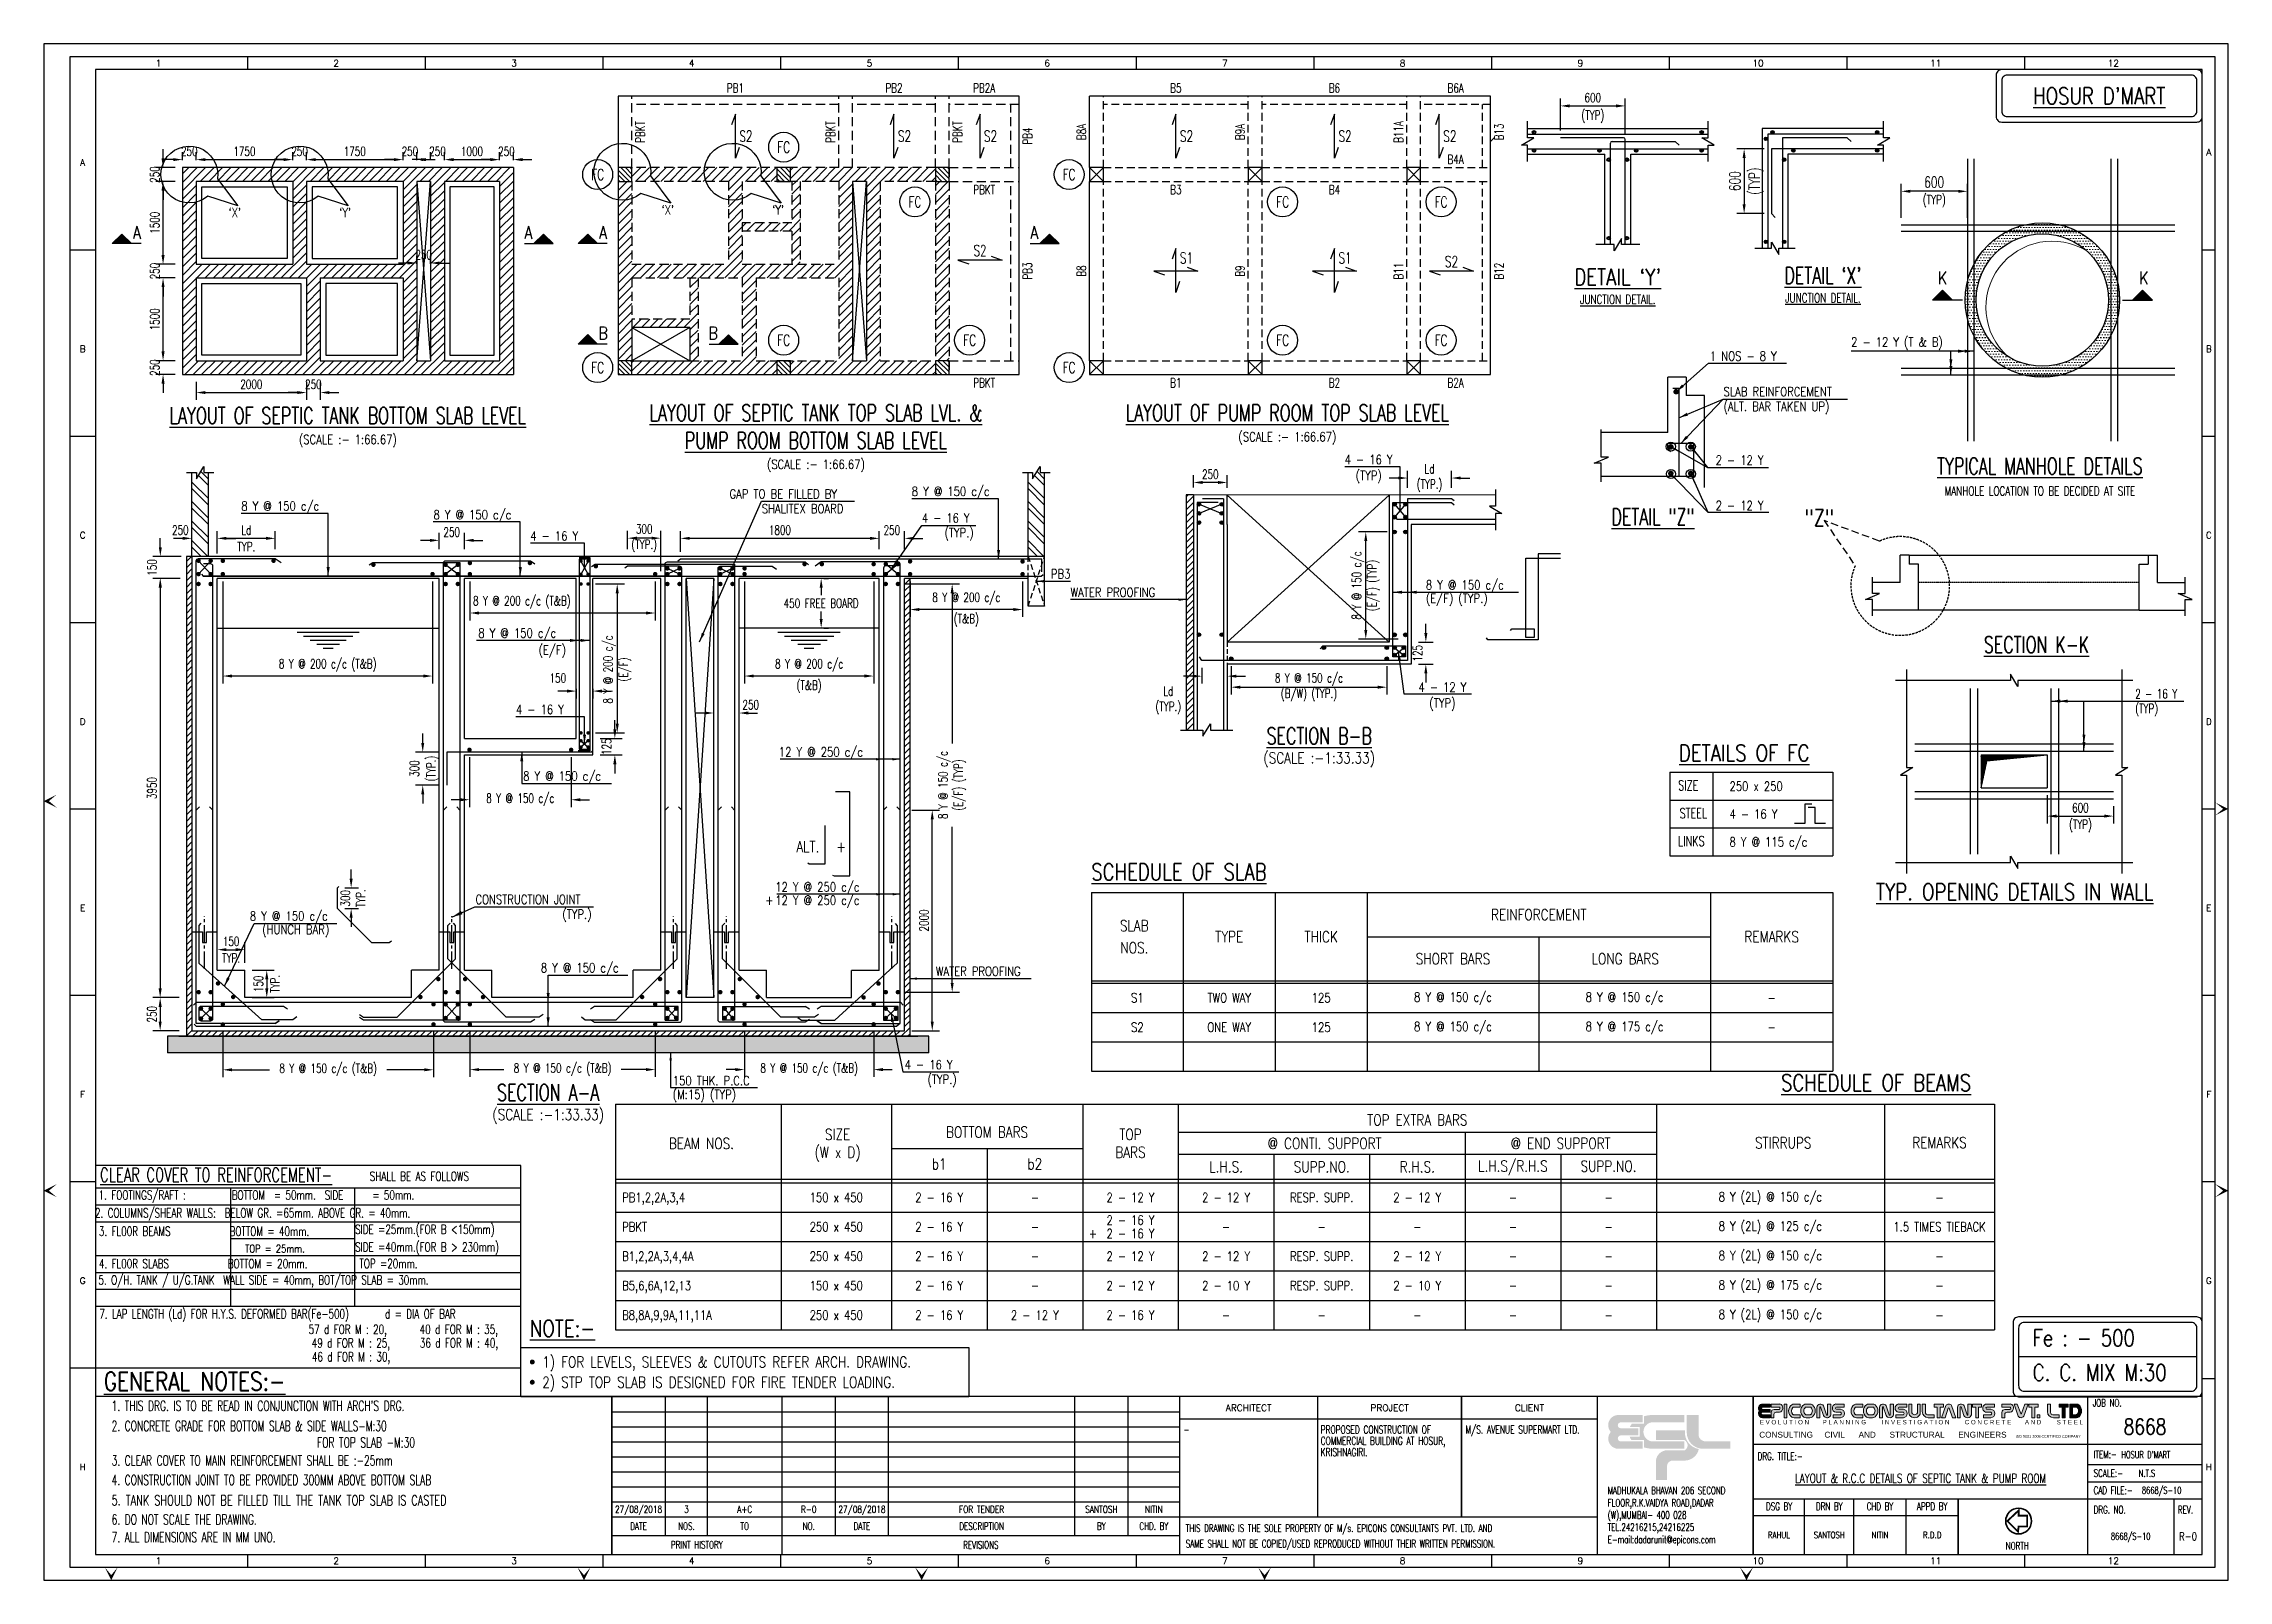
# Model space of a CAD drawing. Header units: inches. Extents: x 242373 to 956460, y -331936 to -238383.
# Drawn here: x 897053 to 956460, y -280173 to -238383 of the extents above; entities that cross this region are included whole.
import ezdxf
from ezdxf.enums import TextEntityAlignment as Align

# ---------------------------------------------------------------- set-up
doc = ezdxf.new("R2010")
doc.units = ezdxf.units.IN
doc.header["$MEASUREMENT"] = 0
doc.header["$PDMODE"] = 2
for name, pattern in [('DASHED2', [0.375, 0.25, -0.125]), ('FP-01$0$CENTER2', [28.575, 19.05, -3.175, 3.175, -3.175]), ('HIDDEN', [0.375, 0.25, -0.125]), ('HIDDEN2', [0.1875, 0.125, -0.0625])]:
    doc.linetypes.add(name, pattern=pattern)
for name, color, linetype, lineweight in [('00 ECPL LOGO', 250, 'Continuous', 20), ('00 ELEV-2', 9, 'Continuous', 30), ('hatch', 8, 'Continuous', 0), ('Wall', 255, 'Continuous', 30)]:
    doc.layers.add(name, color=color, linetype=linetype, lineweight=lineweight)
for name, color, linetype in [('A-FURNITURE', 9, 'Continuous'), ('BEAM OUTTER', 4, 'Continuous'), ('FRAME TABLE', 5, 'Continuous'), ('LINE CUT', 8, 'Continuous'), ('NO. BEAM', 3, 'Continuous'), ('notes', 1, 'Continuous'), ('PNA', 8, 'Continuous'), ('R.C.C. PARDI', 4, 'Continuous'), ('S- PILE CAP', 4, 'Continuous'), ('S-BEAM', 4, 'Continuous'), ('S-BEAM INNER', 200, 'HIDDEN2'), ('S-BEAM NO', 3, 'Continuous'), ('S-BEAM OUTER', 4, 'Continuous'), ('S-BRECK LINE', 8, 'Continuous'), ('S-COLUMN', 1, 'Continuous'), ('S-COLUMN CIRCLE', 9, 'Continuous'), ('S-COLUMN HATCH', 8, 'Continuous'), ('S-COLUMN NO', 2, 'Continuous'), ('S-CONCRET LINE', 4, 'Continuous'), ('S-CUT LINE', 8, 'Continuous'), ('S-DIM-1', 5, 'Continuous'), ('S-HATCH', 8, 'Continuous'), ('S-LINE CUT', 8, 'Continuous'), ('S-REINFORCEMENT', 6, 'Continuous'), ('S-SECTION MARK', 1, 'Continuous'), ('S-SLAB MARK', 3, 'Continuous'), ('S-SLAB NO', 3, 'Continuous'), ('S-TEXT', 2, 'Continuous'), ('S-TEXT-1', 4, 'Continuous'), ('S-TITAL', 6, 'Continuous'), ('S-TITIL', 6, 'Continuous'), ('SCH-LINE', 7, 'Continuous'), ('SCHEDULE LINE', 7, 'Continuous'), ('SLAB UG.', 4, 'Continuous'), ('TEXT (SHEET)', 4, 'Continuous'), ('TEXT MIDIUM', 2, 'Continuous'), ('TEXT NORMAL', 4, 'Continuous'), ('TITLE', 6, 'Continuous')]:
    doc.layers.add(name, color=color, linetype=linetype)
doc.styles.add('ROMANS', font='SIMPLEX.shx', dxfattribs={"width": 0.7})
doc.styles.add('SEC. TEXT', font='arial.ttf', dxfattribs={"height": 180})
doc.dimstyles.new('dim100', dxfattribs={"dimtxt": 250, "dimasz": 250, "dimexe": 200, "dimexo": 200, "dimgap": 100, "dimtad": 1, "dimdec": 0, "dimzin": 0, "dimdsep": 46, "dimtxsty": 'ROMANS', "dimcen": 0, "dimclrd": 5, "dimclre": 5, "dimclrt": 4, "dimadec": 0, "dimazin": 0, "dimtfac": 1, "dimtdec": 0, "dimtix": 1, "dimtofl": 0, "dimtmove": 2, "dimatfit": 3, "dimfxl": 0, "dimtolj": 1, "dimtzin": 0, "dimlwd": -1, "dimlwe": -1, "dimarcsym": 0})
doc.dimstyles.new('dim20', dxfattribs={"dimtxt": 250, "dimasz": 250, "dimexe": 200, "dimexo": 200, "dimgap": 100, "dimtad": 1, "dimdec": 0, "dimlfac": 0.2, "dimzin": 0, "dimdsep": 46, "dimtxsty": 'ROMANS', "dimcen": 0, "dimclrd": 5, "dimclre": 5, "dimclrt": 4, "dimadec": 0, "dimazin": 0, "dimtfac": 1, "dimtdec": 0, "dimtix": 1, "dimtofl": 0, "dimtmove": 2, "dimatfit": 3, "dimfxl": 0, "dimtolj": 1, "dimtzin": 0, "dimlwd": -1, "dimlwe": -1, "dimarcsym": 0})
doc.dimstyles.new('dim25', dxfattribs={"dimtxt": 250, "dimasz": 250, "dimexe": 200, "dimexo": 200, "dimgap": 100, "dimtad": 1, "dimdec": 0, "dimlfac": 0.25, "dimzin": 0, "dimdsep": 46, "dimtxsty": 'ROMANS', "dimcen": 0, "dimclrd": 5, "dimclre": 5, "dimclrt": 4, "dimadec": 0, "dimazin": 0, "dimtfac": 1, "dimtdec": 0, "dimtix": 1, "dimtofl": 0, "dimtmove": 2, "dimatfit": 3, "dimfxl": 0, "dimtolj": 1, "dimtzin": 0, "dimlwd": -1, "dimlwe": -1, "dimarcsym": 0})
doc.dimstyles.new('dim33.33', dxfattribs={"dimtxt": 250, "dimasz": 250, "dimexe": 200, "dimexo": 200, "dimgap": 100, "dimtad": 1, "dimdec": 0, "dimlfac": 0.333331, "dimzin": 0, "dimdsep": 46, "dimtxsty": 'ROMANS', "dimcen": 0, "dimclrd": 5, "dimclre": 5, "dimclrt": 4, "dimadec": 0, "dimazin": 0, "dimtfac": 1, "dimtdec": 0, "dimtix": 1, "dimtofl": 0, "dimtmove": 2, "dimatfit": 3, "dimfxl": 0, "dimtolj": 1, "dimtzin": 0, "dimlwd": -1, "dimlwe": -1, "dimarcsym": 0})
doc.dimstyles.new('dim66.67(1.5)', dxfattribs={"dimtxt": 250, "dimasz": 250, "dimexe": 200, "dimexo": 200, "dimgap": 100, "dimtad": 1, "dimdec": 0, "dimlfac": 0.666666, "dimzin": 0, "dimdsep": 46, "dimtxsty": 'ROMANS', "dimcen": 0, "dimclrd": 5, "dimclre": 5, "dimclrt": 4, "dimadec": 0, "dimazin": 0, "dimtfac": 1, "dimtdec": 0, "dimtix": 1, "dimtofl": 0, "dimtmove": 2, "dimatfit": 3, "dimfxl": 0, "dimtolj": 1, "dimtzin": 0, "dimlwd": -1, "dimlwe": -1, "dimarcsym": 0})
pattern_1 = [(45, (15635.61, -29199.22), (-114.904852, 114.904852), [])]
pattern_2 = [(135, (15635.61, -29199.22), (-66.291261, -66.291261), [])]

msp = doc.modelspace()

# ---------------------------------------------------------------- texts
at = {"layer": 'notes', "color": 4, "style": 'ROMANS', "width": 0.7}
msp.add_text('5. TANK SHOULD NOT BE FILLED TILL THE TANK TOP SLAB IS CASTED', height=277.778, dxfattribs=at).set_placement((898900.5, -278136.8, 0))
at = {"layer": 'S- PILE CAP', "color": 6, "style": 'ROMANS', "width": 0.7}
for s, p in [('%%ULAYOUT OF SEPTIC TANK TOP SLAB LVL. &', (918052.2, -248422.4, 0)), ('%%ULAYOUT OF PUMP ROOM TOP SLAB LEVEL', (930873.5, -248422.4, 0)), ('%%UPUMP ROOM BOTTOM SLAB LEVEL', (918052.2, -249172.4, 0))]:
    msp.add_text(s, height=450, dxfattribs=at).set_placement(p, align=Align.MIDDLE_CENTER)
at = {"layer": 'S-BEAM NO', "style": 'ROMANS', "width": 0.7}
for s, p in [('PB1', (915862.6, -239589.2, 0)), ('PB2', (920175.1, -239589.2, 0)), ('PB2A', (922627.2, -239589.2, 0)), ('B5', (927840.1, -239589.2, 0)), ('B6', (932152.6, -239589.2, 0)), ('B6A', (935448.5, -239589.2, 0)), ('B4A', (935448.5, -241529.1, 0)), ('PBKT', (922627.2, -242354.1, 0)), ('B3', (927840.1, -242354.1, 0)), ('B4', (932152.6, -242354.1, 0)), ('PBKT', (922627.2, -247604.1, 0)), ('B1', (927840.1, -247604.1, 0)), ('B2', (932152.6, -247604.1, 0)), ('B2A', (935448.5, -247604.1, 0))]:
    msp.add_text(s, height=250, dxfattribs=at).set_placement(p, align=Align.MIDDLE_CENTER)
for s, p in [('PBKT', (913275.1, -240784.2, 0)), ('PBKT', (918450.1, -240784.2, 0)), ('PBKT', (921900.1, -240784.2, 0)), ('B8A', (925271.4, -240784.2, 0)), ('B9A', (929583.9, -240784.2, 0)), ('B11A', (933896.4, -240784.2, 0)), ('B13', (936625.7, -240784.2, 0)), ('PB4', (923804.4, -240896.7, 0)), ('PB3', (923804.4, -244566.6, 0)), ('B8', (925271.4, -244566.6, 0)), ('B9', (929583.9, -244566.6, 0)), ('B11', (933896.4, -244566.6, 0)), ('B12', (936625.7, -244566.6, 0))]:
    msp.add_text(s, height=250, rotation=90, dxfattribs=at).set_placement(p, align=Align.MIDDLE_CENTER)
at = {"layer": 'S-COLUMN NO', "style": 'ROMANS', "width": 0.7}
for p in [(917175.1, -241196.6, 0), (912117.6, -241941.6, 0), (924938.8, -241941.6, 0), (920742.6, -242686.7, 0), (930741.4, -242686.7, 0), (935053.9, -242686.7, 0), (917175.1, -246446.6, 0), (922232.6, -246446.6, 0), (930741.4, -246446.6, 0), (935053.9, -246446.6, 0), (912117.6, -247191.6, 0), (924938.8, -247191.6, 0)]:
    msp.add_text('FC', height=300, dxfattribs=at).set_placement(p, align=Align.MIDDLE)
for s, p in [('%%UJUNCTION DETAIL.', (939858.9, -245336.2)), ('%%UJUNCTION DETAIL.', (945435.6, -245294.8)), ('MANHOLE LOCATION TO BE DECIDED AT SITE', (951336.5, -250548.2, 0))]:
    msp.add_text(s, height=250, dxfattribs=at).set_placement(p, align=Align.MIDDLE_CENTER)
at = {"layer": 'S-SECTION MARK', "style": 'ROMANS', "width": 0.8}
for s, height, p in [('A', 350, (899590.2, -243516.6, 0)), ('A', 350, (910234.3, -243516.6, -6.4)), ('A', 350, (912265.6, -243516.6, 0)), ('A', 350, (923988.5, -243516.6, -6.4)), ('K', 350, (948686.2, -244751.7, 0)), ('K', 350, (954160.5, -244751.7, 0)), ('B', 350, (912265.6, -246254.1, 0)), ('B', 350, (915259.2, -246254.1, 0)), ('"Z"', 450, (945337.7, -251279.3, 0))]:
    msp.add_text(s, height=height, dxfattribs=at).set_placement(p, align=Align.MIDDLE)
at = {"layer": 'S-SLAB NO', "style": 'ROMANS', "width": 0.7}
for p in [(915970.6, -240896.7, 0), (920283.1, -240896.7, 0), (922622.7, -240896.7, 0), (927948.1, -240896.7, 0), (932260.6, -240896.7, 0), (935112.8, -240896.7, 0)]:
    msp.add_text('S2', height=300, dxfattribs=at).set_placement(p, align=Align.MIDDLE_LEFT)
for p in [(922514.7, -244008.6, 0), (935336, -244308.6, 0)]:
    msp.add_text('S2', height=300, dxfattribs=at).set_placement(p, align=Align.MIDDLE_CENTER)
for p in [(927947.8, -244360.7, 0), (932260.3, -244360.7, 0)]:
    msp.add_text('S1', height=300, dxfattribs=at).set_placement(p)
at = {"layer": 'S-TEXT', "style": 'ROMANS', "width": 0.8}
for s, height, p in [("`X'", 250, (902250.8, -242976.1, 0)), ("`Y'", 250, (905250.8, -242976.1, 0)), ("`X'", 250, (914026.2, -242901.1, 0)), ("`Y'", 250, (917025.7, -242901.1, 0)), ('REINFORCEMENT', 300, (937708.6, -262069.9)), ('SLAB ', 300, (926792, -262369.9)), ('TYPE', 300, (929292, -262669.9)), ('THICK', 300, (931792, -262669.9)), ('REMARKS', 300, (944042, -262669.9)), ('NOS.', 300, (926712.5, -262969.9)), ('SHORT BARS', 300, (935375.3, -263269.9)), ('LONG BARS', 300, (940058.4, -263269.9)), ('TOP EXTRA BARS', 300, (934406.2, -267653, 0)), (' @ CONTI. SUPPORT', 300, (931806.2, -268289.1, 0)), ('@ END SUPPORT', 300, (938306.2, -268289.1, 0)), ('L.H.S.', 300, (929206.2, -268928.9, 0)), ('SUPP.NO.', 300, (931806.2, -268928.9, 0)), ('R.H.S.', 300, (934406.2, -268928.9, 0)), ('L.H.S/R.H.S', 300, (937006.2, -268928.9, 0)), ('SUPP.NO.', 300, (939606.2, -268912.5, 0))]:
    msp.add_text(s, height=height, dxfattribs=at).set_placement(p, align=Align.MIDDLE)
at = {"layer": 'S-TEXT', "style": 'ROMANS'}
for s, height, width, p in [('(SCALE :- 1:66.67)', 250, 0.8, (930873.5, -249072.4, 0)), ('(SCALE :- 1:66.67)', 250, 0.8, (905324.8, -249147.4, 0)), ('(SCALE :- 1:66.67)', 250, 0.8, (918052.2, -249822.4, 0)), ('(SCALE :-1:33.33)', 300, 0.8, (931738.3, -257808.5, -7.5)), ('(SCALE :-1:33.33)', 300, 0.8, (910773.2, -267506.7, -7.5)), ('27/08/2018', 183.37, 0.8, (913229.5, -278242.2, 0)), ('3', 183.4, 0.8, (914531.3, -278242.2, 0)), ('A+C', 183.37, 0.8, (916115.7, -278242.2, 0)), ('R-0', 183.37, 0.8, (917858, -278242.2, 0)), ('27/08/2018', 183.37, 0.8, (919305.5, -278242.2, 0)), ('FOR TENDER', 183.37, 0.8, (922557.9, -278242.2, 0)), ('SANTOSH', 183.37, 0.8, (925815.1, -278242.2, 0)), ('NITIN', 183.37, 0.8, (927241.6, -278242.2, 0)), ('RAHUL', 176.55, 0.8, (944240.1, -278939.9, 0)), ('SANTOSH', 176.55, 0.8, (945608.8, -278939.9, 0)), ('NITIN', 176.55, 0.8, (946988.4, -278939.9, 0)), ('R.D.D', 176.55, 0.8, (948408, -278939.9, 0)), ('8668/S-10', 190.52, 0.7, (953804.8, -278979.6, 0)), ('R-0', 211.86, 0.8, (955364.6, -278979.6, 0))]:
    msp.add_text(s, height=height, dxfattribs=dict(at, width=width)).set_placement(p, align=Align.MIDDLE_CENTER)
for s, height, width, p in [('SIZE', 272.73, 0.7, (941774, -258689.6)), ('STEEL ', 272.73, 0.7, (941977.5, -259447.2)), ('LINKS', 272.73, 0.7, (941857.8, -260204.7)), ('SIZE', 300, 0.8, (918642.5, -268195.7, 0)), ('BOTTOM BARS', 300, 0.8, (922706.2, -268133.8, 0)), ('TOP', 300, 0.8, (926606.2, -268195.7, 0)), (' BEAM NOS.', 300, 0.8, (914856.2, -268442.4, 0)), ('(W x D)', 300, 0.8, (918642.5, -268682.1, 0)), ('BARS', 300, 0.8, (926606.2, -268682.1, 0)), ('STIRRUPS', 300, 0.8, (944356.2, -268425.2, 0)), ('REMARKS', 300, 0.8, (948606.2, -268419.7, 0)), ('b1', 300, 0.8, (921406.2, -268998.6, 0)), ('b2', 300, 0.8, (924006.2, -268998.6, 0))]:
    msp.add_text(s, height=height, dxfattribs=dict(at, width=width)).set_placement(p, align=Align.CENTER)
for s, height, width, p in [('1) FOR LEVELS, SLEEVES & CUTOUTS REFER ARCH. DRAWING.', 300, 0.8, (910610.3, -274235.3, 0)), ('2) STP TOP SLAB IS DESIGNED FOR FIRE TENDER LOADING.', 300, 0.8, (910610.3, -274785.3, 0)), ('-', 211.9, 0.7, (928048, -276072.9, 0)), ('PROPOSED CONSTRUCTION OF', 211.859, 0.7, (931778.7, -276072.9, -4.8)), ('M/S. AVENUE SUPERMART LTD.', 211.859, 0.7, (935715.6, -276072.9, 0)), ('COMMERCIAL BUILDING AT HOSUR,', 211.859, 0.7, (931778.7, -276380, -4.8)), ('KRISHNAGIRI.', 211.859, 0.7, (931778.7, -276687.2, -4.8)), ("HOSUR D'MART", 190.518, 0.7, (953551.2, -276753.4, -5.3)), ('N.T.S', 190.52, 0.7, (954026.1, -277264.7, -5.3)), ('8668/S-10', 190.52, 0.7, (954109.5, -277726.1, 0))]:
    msp.add_text(s, height=height, dxfattribs=dict(at, width=width)).set_placement(p, align=Align.MIDDLE_LEFT)
at = {"layer": 'S-TEXT-1', "style": 'ROMANS'}
for s, height, width, p in [('4 - 16 Y', 250, 0.8, (932431.2, -249817.6)), ('(TYP)', 250, 0.8, (932729.4, -250250.2)), ('PB3', 250, 0.8, (924442.7, -252926.8, 0)), ('8 Y @ 150 c/c', 250, 0.8, (934639.6, -253225.8)), ('WATER PROOFING ', 250, 0.8, (924974.7, -253427.8)), ('(E/F) (TYP.)', 250, 0.8, (934639.6, -253590.1)), ('4 - 12 Y', 250, 0.8, (934436.5, -256007.4)), ('(TYP)', 250, 0.8, (934734.7, -256440)), ('12 Y @ 250 c/c', 250, 0.8, (917043.3, -257768.7, 0)), ('12 Y @ 250 c/c', 250, 0.8, (916947, -261439.7, 21)), ('+', 250, 0.8, (916675.4, -261802.5, 0)), ('12 Y @ 250 c/c', 250, 0.8, (916947, -261802.5, 21)), ('WATER PROOFING ', 250, 0.8, (921313.7, -263734.3, 0)), ('150 THK. P.C.C ', 250, 0.8, (914160.2, -266708.2, 0)), ('(M:15) (TYP) ', 250, 0.8, (914159.3, -267085.4, 0)), ('SHALL BE AS FOLLOWS', 250, 0.7, (905920.4, -269309.5, 0)), ('   1. FOOTINGS/RAFT :        BOTTOM  = 50mm.  SIDE    = 50mm.', 250, 0.7, (898155.1, -269820.6, 0)), ('   2. COLUMNS/SHEAR WALLS:  BELOW GR. =65mm. ABOVE GR. = 40mm.', 250, 0.7, (898057.2, -270306.4, 0)), ('3. FL00R BEAMS           BOTTOM = 40mm. ', 250, 0.7, (898554.1, -270804.1, 0)), (' SIDE =25mm.(FOR B <150mm)', 250, 0.7, (905399.7, -270751.6, 0)), ('4. FL00R SLABS           BOTTOM = 20mm. ', 250, 0.7, (898554.1, -271685.1, 0)), ('TOP = 25mm. ', 208.333, 0.8, (902531, -271259, 0)), (' SIDE =40mm.(FOR B > 230mm)', 250, 0.7, (905399.7, -271232.4, 0)), ('TOP =20mm.', 250, 0.7, (905638.9, -271684.3, 0)), ('5. O/H. TANK / U/G.TANK  WALL SIDE = 40mm, BOT/TOP SLAB = 30mm.', 250, 0.7, (898542.5, -272129.8, 0)), ('7. LAP LENGTH (Ld) FOR H.Y.S. DEFORMED BAR(Fe-500)   d = DIA OF BAR', 250, 0.7, (898566.3, -273051.1, 0)), ('  57 d FOR M : 20,', 250, 0.7, (904016.5, -273471.1, 0)), ('40 d FOR M : 35,', 250, 0.7, (907277.6, -273472.5, 0)), ('49 d FOR M : 25,', 250, 0.7, (904342.4, -273842.7, 0)), ('36 d FOR M : 40,', 250, 0.7, (907281.1, -273841, 0)), ('46 d FOR M : 30,', 250, 0.7, (904346.1, -274219.2, 0))]:
    msp.add_text(s, height=height, dxfattribs=dict(at, width=width)).set_placement(p)
for s, width, p in [('GAP TO BE FILLED BY ', 0.8, (915702.6, -250627.9, 0)), ('SHALITEX BOARD', 0.8, (916578.8, -251027.9, 0)), ('2 - 16 Y ', 0.7, (953929, -256062.8, 0)), ('(TYP)', 0.7, (953929, -256462.8, 0)), ('250 x 250', 0.8, (942894.5, -258576)), ('4 - 16 Y', 0.8, (942894.5, -259333.5, 3)), ('8 Y @ 115 c/c', 0.8, (942894.5, -260091.1)), ('PB1,2,2A,3,4', 0.8, (912781.6, -269759.3, 0)), ('PBKT', 0.8, (912781.6, -270559.3, 0)), ('B1,2,2A,3,4,4A', 0.8, (912781.6, -271359.3, 0)), ('B5,6,6A,12,13', 0.8, (912781.6, -272159.3, 0)), ('B8,8A,9,9A,11,11A', 0.8, (912781.6, -272959.3, 0))]:
    msp.add_text(s, height=250, dxfattribs=dict(at, width=width)).set_placement(p, align=Align.MIDDLE_LEFT)
at = {"layer": 'S-TEXT-1', "linetype": 'Continuous', "lineweight": 0, "style": 'ROMANS', "width": 0.8}
for s, p in [('8 Y @ 150 c/c', (920657.7, -250682.2, -690.8)), ('8 Y @ 150 c/c', (902426.8, -251081.7, 0)), ('8 Y @ 150 c/c', (907652.4, -251315.7, -690.8)), ('4 - 16 Y', (920929.8, -251407.4, 0)), ('4 - 16 Y', (910284.7, -251895.1, 0)), ('(TYP.)', (921548.8, -251807.4, 0)), ('8 Y @ 150 c/c', (908871.7, -254537, -690.8)), ('(E/F)', (910509.8, -254995.5, -690.8)), ('4 - 16 Y', (909896.4, -256614.5, -690.8)), ('8 Y @ 150 c/c', (910090.6, -258425.4, 0)), ('8 Y @ 150 c/c', (910571.1, -263639, 345.4)), ('4 - 16 Y', (920467, -266273.7, 0)), ('(TYP.)', (921086.1, -266673.7, 0))]:
    msp.add_text(s, height=250, dxfattribs=at).set_placement(p)
for s, p in [('ALT.', (917833.1, -260221.8)), ('+', (918738.5, -260221.8))]:
    msp.add_text(s, height=300, dxfattribs=at).set_placement(p, align=Align.MIDDLE_CENTER)
for s, p in [('8 Y @ 150 c/c', (902660, -262106.8, 98.6)), ('CONSTRUCTION JOINT', (908793.7, -261656.9, -1086)), ('(TYP.)', (911155.6, -262056.9, -1086)), ('(HUNCH BAR)', (902993.3, -262471.1, 98.6))]:
    msp.add_text(s, height=250, dxfattribs=at).set_placement(p, align=Align.MIDDLE_LEFT)
at = {"layer": 'S-TEXT-1', "style": 'ROMANS', "width": 0.8}
for s, p in [('S1', (926792, -264329.9)), ('TWO WAY', (929292, -264329.9)), ('125', (931792, -264329.9)), ('8 Y @ 150 c/c', (935375.3, -264329.9)), ('8 Y @ 150 c/c', (940042, -264329.9)), ('-', (944042, -264329.9)), ('8 Y @ 150 c/c', (935375.3, -265129.9)), ('8 Y @ 175 c/c', (940042, -265129.9)), ('S2', (926792, -265129.9)), ('ONE WAY', (929292, -265129.9)), ('125', (931792, -265129.9)), ('-', (944042, -265129.9)), ('150 x 450', (918606.2, -269759.3, 0)), ('2 - 16 Y', (921406.2, -269759.3, 0)), ('2 - 12 Y', (926606.2, -269759.3, 0)), ('2 - 12 Y', (929206.2, -269759.3, 0)), ('RESP. SUPP.', (931806.2, -269759.3, 0)), ('2 - 12 Y', (934406.2, -269759.3, 0)), ('8 Y (2L) @ 150 c/c', (944006.2, -269759.3, 0)), ('-', (924006.2, -269759.3, 0)), ('2 - 16 Y', (926606.2, -270377.2, 0)), ('-', (937006.2, -269759.3, 0)), ('-', (939606.2, -269759.3, 0)), ('-', (948606.2, -269759.3, 0)), ('250 x 450', (918606.2, -270559.3, 0)), ('2 - 16 Y', (921406.2, -270559.3, 0)), ('-', (924006.2, -270559.3, 0)), ('+', (925583.8, -270741.3, 0)), ('2 - 16 Y', (926606.2, -270741.3, 0)), ('-', (929206.2, -270559.3, 0)), ('-', (931806.2, -270559.3, 0)), ('-', (934406.2, -270559.3, 0)), ('-', (937006.2, -270559.3, 0)), ('-', (939606.2, -270559.3, 0)), ('8 Y (2L) @ 125 c/c', (944006.2, -270559.3, 0)), ('1.5 TIMES TIEBACK', (948606.2, -270559.3, 0)), ('250 x 450', (918606.2, -271359.3, 0)), ('2 - 16 Y', (921406.2, -271359.3, 0)), ('-', (924006.2, -271359.3, 0)), ('2 - 12 Y', (926606.2, -271359.3, 0)), ('2 - 12 Y', (929206.2, -271359.3, 0)), ('RESP. SUPP.', (931806.2, -271359.3, 0)), ('2 - 12 Y', (934406.2, -271359.3, 0)), ('-', (937006.2, -271359.3, 0)), ('-', (939606.2, -271359.3, 0)), ('8 Y (2L) @ 150 c/c', (944006.2, -271359.3, 0)), ('-', (948606.2, -271359.3, 0)), ('150 x 450', (918606.2, -272159.3, 0)), ('2 - 16 Y', (921406.2, -272159.3, 0)), ('2 - 12 Y', (926606.2, -272159.3, 0)), ('2 - 10 Y', (929206.2, -272159.3, 0)), ('RESP. SUPP.', (931806.2, -272159.3, 0)), ('2 - 10 Y', (934406.2, -272159.3, 0)), ('8 Y (2L) @ 175 c/c', (944006.2, -272159.3, 0)), ('-', (924006.2, -272159.3, 0)), ('-', (937006.2, -272159.3, 0)), ('-', (939606.2, -272159.3, 0)), ('-', (948606.2, -272159.3, 0)), ('250 x 450', (918606.2, -272959.3, 0)), ('2 - 16 Y', (921406.2, -272959.3, 0)), ('2 - 12 Y', (924006.2, -272959.3, 0)), ('2 - 16 Y', (926606.2, -272959.3, 0)), ('-', (929206.2, -272959.3, 0)), ('-', (931806.2, -272959.3, 0)), ('-', (934406.2, -272959.3, 0)), ('-', (937006.2, -272959.3, 0)), ('-', (939606.2, -272959.3, 0)), ('8 Y (2L) @ 150 c/c', (944006.2, -272959.3, 0)), ('-', (948606.2, -272959.3, 0))]:
    msp.add_text(s, height=250, dxfattribs=at).set_placement(p, align=Align.MIDDLE)
at = {"layer": 'S-TEXT-1', "linetype": 'Continuous', "style": 'ROMANS', "width": 0.65}
for s, p in [("1. THIS DRG. IS TO BE READ IN CONJUNCTION WITH ARCH'S DRG.", (898900.5, -275566.9, 0)), ('2. CONCRETE GRADE FOR BOTTOM SLAB & SIDE WALLS-M:30', (898900.5, -276114.3, 0)), ('3. CLEAR COVER TO MAIN REINFORCEMENT SHALL BE :-25mm', (898900.5, -277052.7, 0)), ('FOR TOP SLAB -M:30', (904488.5, -276562.1, 0)), ('4. CONSTRUCTION JOINT TO BE PROVIDED 300MM ABOVE BOTTOM SLAB', (898900.5, -277583.7, 0)), ('6. DO NOT SCALE THE DRAWING.', (898900.5, -278658.7, 0)), ('7. ALL DIMENSIONS ARE IN MM UNO. ', (898900.5, -279138.5, 0))]:
    msp.add_text(s, height=277.778, dxfattribs=at).set_placement(p)
at = {"layer": 'S-TITAL', "color": 6, "style": 'ROMANS', "width": 0.7}
for s, p in [("%%UDETAIL `X'", (945435.6, -244686.1)), ('%%ULAYOUT OF SEPTIC TANK BOTTOM SLAB LEVEL', (905324.8, -248497.4, 0))]:
    msp.add_text(s, height=450, dxfattribs=at).set_placement(p, align=Align.MIDDLE_CENTER)
for s, p in [('%%UTYPICAL MANHOLE DETAILS', (951336.5, -249869.7, 0)), ('%%UDETAIL "Z"', (940814, -251251.1)), ('%%USECTION K-K', (951243.8, -254726.4, 0))]:
    msp.add_text(s, height=450, dxfattribs=at).set_placement(p, align=Align.MIDDLE)
at = {"layer": 'S-TITIL', "style": 'ROMANS'}
for s, width, p in [("%%UDETAIL `Y'", 0.8, (939858.9, -244727.6)), ('%%USECTION B-B', 0.7, (931738.3, -257208.4)), ('%%UTYP. OPENING DETAILS IN WALL', 0.8, (950653.2, -261449, 0)), ('%%USECTION A-A', 0.7, (910773.2, -266906.6, 0)), ('%%UNOTE:-', 0.8, (911159.7, -273321.7, -104682.7))]:
    msp.add_text(s, height=450, dxfattribs=dict(at, width=width)).set_placement(p, align=Align.MIDDLE_CENTER)
at = {"layer": 'S-TITIL', "style": 'ROMANS', "width": 0.8}
msp.add_text('%%UDETAILS OF FC', height=450, dxfattribs=at).set_placement((943296.9, -257897.2), align=Align.CENTER)
for s, height, p in [('%%USCHEDULE OF SLAB', 450, (925542, -261130.9)), ('%%USCHEDULE OF BEAMS', 450, (944298.3, -266866.2, 0)), ('%%UGENERAL NOTES:-', 500, (898688.2, -275011.6, 0))]:
    msp.add_text(s, height=height, dxfattribs=at).set_placement(p)
at = {"layer": 'S-TITIL', "color": 6, "style": 'ROMANS', "width": 0.7}
msp.add_text('%%UCLEAR COVER TO REINFORCEMENT-%%U ', height=375, dxfattribs=at).set_placement((898586.5, -269332.9, 0))
at = {"layer": 'S-TITIL', "color": 1, "style": 'ROMANS'}
for s, height, width, p in [('8668', 423.72, 0.8, (954193.5, -275995.2, 0)), ('%%ULAYOUT & R.C.C DETAILS OF SEPTIC TANK & PUMP ROOM', 250, 0.7, (948092.4, -277399, 0))]:
    msp.add_text(s, height=height, dxfattribs=dict(at, width=width)).set_placement(p, align=Align.MIDDLE_CENTER)
at = {"layer": 'TEXT NORMAL', "color": 4, "style": 'ROMANS', "width": 0.8}
for s, p in [('2 - 12 Y (T & B)', (946201.6, -246621.9, 0)), ('1 NOS - 8 Y', (942361.3, -247003.9)), ('SLAB REINFORCEMENT', (942731.8, -247971.1)), ('(ALT. BAR TAKEN UP)', (942731.8, -248372.5)), ('2 - 12 Y', (942518.3, -249833)), ('2 - 12 Y', (942518.3, -251067.5))]:
    msp.add_text(s, height=250, dxfattribs=at).set_placement(p)
at = {"layer": 'TITLE', "style": 'ROMANS', "width": 0.8}
msp.add_text("%%UHOSUR D'MART", height=450, dxfattribs=at).set_placement((952950.5, -239802.1, 0), align=Align.MIDDLE_CENTER)
for s, p in [('Fe : - 500', (951141.3, -273580.5, 0)), ('C. C. MIX M:30', (951141.3, -274521.1, 0))]:
    msp.add_text(s, height=450, dxfattribs=at).set_placement(p, align=Align.MIDDLE_LEFT)

# ---------------------------------------------------------------- blocks, each defined once
blk = doc.blocks.new('*D180')
at = {"layer": 'Defpoints', "color": 0}
for p in [(947564, -242398), (947564, -243315), (949364, -243315)]:
    blk.add_point(p, dxfattribs=at)
at = {"layer": 'S-DIM-1', "color": 5}
for p, q in [((947564, -243115), (947564, -242198)), ((949364, -243115), (949364, -242198)), ((949114, -242398), (947814, -242398))]:
    blk.add_line(p, q, dxfattribs=at)
for points in [[(947814, -242356), (947814, -242439), (947564, -242398)], [(949114, -242356), (949114, -242439), (949364, -242398)]]:
    blk.add_solid(points, dxfattribs=at)
at = {"layer": 'S-DIM-1', "color": 4, "char_height": 250, "style": 'ROMANS'}
for s, insert, attachment_point in [('\\A1;{\\H1.2x;600', (948464, -242298), 8), ('\\A1;(TYP)}', (948464, -242498), 2)]:
    blk.add_mtext(s, dxfattribs=dict(at, insert=insert, attachment_point=attachment_point))
blk = doc.blocks.new('*D181')
at = {"layer": 'Defpoints', "color": 0}
for p in [(944036, -241241), (943294, -243001), (944036, -243001)]:
    blk.add_point(p, dxfattribs=at)
at = {"layer": 'S-DIM-1', "color": 5}
for p, q in [((943836, -241241), (943094, -241241)), ((943294, -241491), (943294, -242751)), ((943836, -243001), (943094, -243001))]:
    blk.add_line(p, q, dxfattribs=at)
for points in [[(943252, -241491), (943335, -241491), (943294, -241241)], [(943252, -242751), (943335, -242751), (943294, -243001)]]:
    blk.add_solid(points, dxfattribs=at)
at = {"layer": 'S-DIM-1', "color": 4, "char_height": 300, "attachment_point": 5, "rotation": 90, "style": 'ROMANS'}
for s, insert in [('\\A1;(TYP)', (943622, -242121)), ('\\A1;600', (943044, -242121))]:
    blk.add_mtext(s, dxfattribs=dict(at, insert=insert))
blk = doc.blocks.new('*D182')
at = {"layer": 'Defpoints', "color": 0}
for p in [(940059, -240075), (938299, -240941), (940059, -241041)]:
    blk.add_point(p, dxfattribs=at)
at = {"layer": 'S-REINFORCEMENT', "color": 5}
for p, q in [((938299, -240741), (938299, -239875)), ((940059, -240841), (940059, -239875)), ((938549, -240075), (939809, -240075))]:
    blk.add_line(p, q, dxfattribs=at)
for points in [[(938549, -240034), (938549, -240117), (938299, -240075)], [(939809, -240034), (939809, -240117), (940059, -240075)]]:
    blk.add_solid(points, dxfattribs=at)
at = {"layer": 'S-REINFORCEMENT', "color": 4, "char_height": 250, "attachment_point": 5, "style": 'ROMANS'}
for s, insert in [('\\A1;600', (939179, -239850)), ('\\A1;(TYP)', (939179, -240366))]:
    blk.add_mtext(s, dxfattribs=dict(at, insert=insert))
blk = doc.blocks.new('*D183')
at = {"layer": 'Defpoints', "color": 0}
for p in [(951538, -258623), (953338, -258923), (953338, -259389)]:
    blk.add_point(p, dxfattribs=at)
at = {"layer": 'S-DIM-1', "color": 5}
for p, q in [((951538, -258823), (951538, -259589)), ((951788, -259389), (953088, -259389)), ((953338, -259123), (953338, -259589))]:
    blk.add_line(p, q, dxfattribs=at)
for points in [[(951788, -259348), (951788, -259431), (951538, -259389)], [(953088, -259348), (953088, -259431), (953338, -259389)]]:
    blk.add_solid(points, dxfattribs=at)
at = {"layer": 'S-DIM-1', "color": 4, "char_height": 250, "style": 'ROMANS'}
for s, insert, attachment_point in [('\\A1;(TYP)', (952438, -259489), 2), ('\\A1;600', (952438, -259289), 8)]:
    blk.add_mtext(s, dxfattribs=dict(at, insert=insert, attachment_point=attachment_point))
blk = doc.blocks.new('ecpl logo')
at = {"layer": '00 ECPL LOGO'}
for color, points in [(256, [(351, -827, 0.621111), (586, -1401), (1442, -1401), (1442, -1151), (682, -1151, -0.917622), (682, -948), (1285, -948), (1285, -702), (682, -702, -0.926164), (682, -501), (1442, -501), (1442, -251), (581, -251, 0.621111), (351, -827)]), (152, [(2940, -251), (2940, -863, 0.384329), (3453, -1401), (4422, -1401), (4422, -1151), (3582, -1151, -0.414214), (3340, -908), (3340, -251)]), (140, [(1887, -779), (1887, -1102), (2862, -1102, -0.232111), (2971, -1281, -0.194401), (2883, -1450), (2269, -1450, 0.364674), (1887, -1802), (1887, -2463), (2269, -2463), (2269, -1996, -0.414214), (2462, -1802), (2899, -1802, 0.338499), (3350, -1412, -0.371272), (2877, -839), (2877, -779)])]:
    blk.add_hatch(color=color, dxfattribs=at).paths.add_polyline_path(points)
h = blk.add_hatch(color=253, dxfattribs=at)
h.dxf.hatch_style = 1
h.paths.add_polyline_path([(995, -993, 0.07148), (1056, -1106), (1486, -1106), (1486, -1356, 0.065387), (1776, -1401), (2862, -1401), (2862, -1151), (1776, -1151, -0.910826), (1742, -501), (2862, -501), (2862, -251), (1776, -251, 0.069483), (1486, -291), (1486, -546), (1071, -546, 0.072407), (1003, -657), (1329, -657), (1329, -993)])
blk = doc.blocks.new('EPICONS TITLE')
at = {"layer": '00 ECPL LOGO'}
h = blk.add_hatch(color=7, dxfattribs=at)
h.dxf.hatch_style = 1
h.paths.add_polyline_path([(678, -252), (678, -146), (414, -146, 0.261636), (303, -208, 0.285841), (304, -378, 0.344902), (324, -574, 0.204992), (418, -614), (678, -614), (678, -510), (424, -510, -1), (418, -426), (678, -426), (678, -331), (424, -331, -1), (422, -252)])
h = blk.add_hatch(color=7, dxfattribs=at)
h.dxf.hatch_style = 1
h.paths.add_polyline_path([(1011, -146), (712, -146), (712, -252), (997, -252, -0.440545), (997, -331), (816, -331, 0.414214), (712, -435), (712, -614), (810, -614), (810, -504, -0.414214), (888, -426), (997, -426, 0.757811)])
h.paths.add_polyline_path([(1254, -146), (1153, -146), (1153, -614), (1254, -614)])
h.paths.add_polyline_path([(1708, -146), (1494, -146, 0.154275), (1419, -169, 0.519672), (1419, -591, 0.154275), (1494, -614), (1708, -614), (1708, -510), (1472, -510, -0.210356), (1452, -502, -0.388707), (1452, -260, -0.210356), (1472, -252), (1708, -252)])
h.paths.add_polyline_path([(2037, -146), (1904, -146, 0.159018), (1828, -171, 0.507969), (1828, -589, 0.159018), (1904, -614), (2037, -614, 0.173791), (2119, -585, 0.472311), (2119, -175, 0.173791)])
h.paths.add_polyline_path([(2046, -252, -0.185052), (2063, -258, -0.445894), (2063, -504, -0.185052), (2046, -510), (1899, -510, -0.185052), (1882, -504, -0.445894), (1882, -258, -0.185052), (1899, -252)], flags=16)
h.paths.add_polyline_path([(2501, -209, 0.723435), (2273, -252), (2273, -614), (2374, -614), (2374, -252, -0.723435), (2399, -241), (2495, -533, 0.724077), (2751, -510), (2751, -146), (2635, -146), (2635, -509, -0.755661), (2603, -519)])
h.paths.add_polyline_path([(3198, -146), (2916, -146, 0.823713), (2916, -429), (3082, -429, -0.713272), (3082, -510), (2830, -510), (2830, -614), (3082, -614, 0.900309), (3082, -324), (2936, -324, -0.746931), (2936, -252), (3198, -252)])
h = blk.add_hatch(color=7, dxfattribs=at)
h.dxf.hatch_style = 1
h.paths.add_polyline_path([(3837, -146), (3623, -146, 0.154275), (3548, -169, 0.519672), (3548, -591, 0.154275), (3623, -614), (3837, -614), (3837, -510), (3600, -510, -0.210932), (3581, -502, -0.385278), (3580, -260, -0.212895), (3599, -252), (3837, -252)])
h.paths.add_polyline_path([(4255, -175, 0.173792), (4173, -146), (4040, -146, 0.159018), (3964, -171, 0.507969), (3964, -589, 0.159018), (4040, -614), (4173, -614, 0.173792), (4255, -585, 0.472311)])
h.paths.add_polyline_path([(4182, -252, -0.185053), (4199, -258, -0.445893), (4199, -504, -0.185053), (4182, -510), (4035, -510, -0.185053), (4017, -504, -0.445893), (4017, -258, -0.185053), (4035, -252)], flags=16)
h.paths.add_polyline_path([(4406, -252), (4406, -614), (4507, -614), (4507, -252, -0.436861), (4522, -236, -0.319738), (4534, -245), (4629, -533, 0.724077), (4884, -510), (4884, -146), (4768, -146), (4768, -509, -0.755661), (4737, -519), (4635, -209, 0.723435)])
h.paths.add_polyline_path([(5335, -146), (5053, -146, 0.823713), (5053, -429), (5219, -429, -0.713272), (5219, -510), (4967, -510), (4967, -614), (5219, -614, 0.900309), (5219, -324), (5074, -324, -0.746931), (5074, -252), (5335, -252)])
h.paths.add_polyline_path([(5509, -146), (5408, -146), (5408, -452, 0.160106), (5433, -529, 0.505303), (5772, -529, 0.160106), (5797, -452), (5797, -146), (5699, -146), (5699, -451, -0.621318), (5509, -451)])
h.paths.add_polyline_path([(5969, -146), (5862, -146), (5862, -406, 0.414214), (6070, -614), (6267, -614), (6267, -510), (6047, -510, -0.414214), (5969, -432)])
h.paths.add_polyline_path([(6589, -146), (6267, -146), (6267, -249), (6372, -249), (6372, -614), (6473, -614), (6473, -249), (6589, -249)])
h.paths.add_polyline_path([(6863, -194, 0.539211), (6672, -201), (6523, -614), (6641, -614), (6752, -289, -0.708617), (6777, -289), (6894, -614), (7006, -614)])
h.paths.add_polyline_path([(7288, -209, 0.723435), (7059, -252), (7059, -614), (7160, -614), (7160, -252, -0.723435), (7186, -241), (7282, -533, 0.724077), (7538, -510), (7538, -146), (7421, -146), (7421, -509, -0.755661), (7390, -519)])
h.paths.add_polyline_path([(7886, -146), (7579, -146), (7579, -249), (7684, -249), (7684, -614), (7785, -614), (7785, -249), (7886, -249)])
h.paths.add_polyline_path([(8321, -146), (8059, -146, 0.157568), (7983, -170, 0.511532), (7983, -404, 0.157569), (8059, -429), (8206, -429, -0.713272), (8206, -510), (7953, -510), (7953, -614), (8206, -614, 0.900308), (8206, -324), (8065, -324), (8060, -324, -0.722204), (8060, -249), (8321, -249)])
h = blk.add_hatch(color=7, dxfattribs=at)
h.dxf.hatch_style = 1
h.paths.add_polyline_path([(8875, -146), (8576, -146), (8576, -252), (8849, -252, -0.270444), (8871, -265, -0.26297), (8871, -318, -0.270444), (8849, -331), (8680, -331, 0.414214), (8576, -435), (8576, -614), (8674, -614), (8674, -504, -0.414214), (8752, -426), (8861, -426, 0.757811)])
h.paths.add_polyline_path([(9103, -146), (8990, -146), (9133, -566, 0.539211), (9324, -560), (9474, -146), (9356, -146), (9244, -471, -0.708617), (9220, -471)])
h.paths.add_polyline_path([(9814, -146), (9492, -146), (9492, -249), (9597, -249), (9597, -614), (9698, -614), (9698, -249), (9814, -249)])
h.paths.add_polyline_path([(10234, -146), (10128, -146), (10128, -406, 0.414214), (10336, -614), (10533, -614), (10533, -510), (10312, -510, -0.414214), (10234, -432)])
h.paths.add_polyline_path([(9871, -510), (9775, -510), (9775, -614), (9871, -614)])
h = blk.add_hatch(color=7, dxfattribs=at)
h.dxf.hatch_style = 1
h.paths.add_polyline_path([(10533, -146), (10533, -249), (10637, -249), (10637, -614), (10739, -614), (10739, -249), (10839, -249), (10839, -146)])
h.paths.add_polyline_path([(10890, -146), (10890, -614), (11119, -614, 0.189446), (11208, -580, 0.435754), (11208, -181, 0.189446), (11119, -146)])
h.paths.add_polyline_path([(11122, -249, -0.519112), (11122, -510), (10989, -510), (10989, -249)], flags=16)
at = {"layer": '00 ECPL LOGO', "color": 7}
for p, q in [((678, -146), (414, -146)), ((418, -426), (678, -426)), ((678, -510), (418, -510)), ((418, -614), (678, -614)), ((424, -252), (678, -252)), ((678, -331), (424, -331)), ((678, -252), (678, -146)), ((678, -426), (678, -331)), ((678, -614), (678, -510)), ((1011, -146), (712, -146)), ((712, -146), (712, -252)), ((997, -252), (712, -252)), ((712, -435), (712, -614)), ((712, -614), (810, -614)), ((810, -504), (810, -614)), ((997, -331), (816, -331)), ((888, -426), (997, -426)), ((1153, -146), (1254, -146)), ((1153, -146), (1153, -614)), ((1153, -614), (1254, -614)), ((1254, -146), (1254, -614)), ((1472, -252), (1708, -252)), ((1472, -510), (1708, -510)), ((1494, -146), (1708, -146)), ((1494, -614), (1708, -614)), ((1708, -252), (1708, -146)), ((1708, -614), (1708, -510)), ((1899, -252), (2046, -252)), ((1899, -510), (2046, -510)), ((1904, -146), (2037, -146)), ((2037, -614), (1904, -614)), ((2273, -252), (2273, -614)), ((2273, -614), (2374, -614)), ((2374, -252), (2374, -614)), ((2399, -241), (2495, -533)), ((2501, -209), (2603, -519)), ((2614, -614), (2635, -614)), ((2635, -146), (2751, -146)), ((2751, -146), (2635, -146)), ((2635, -146), (2635, -510)), ((2635, -614), (2635, -614)), ((2751, -146), (2751, -510)), ((2751, -252), (2751, -252)), ((2751, -510), (2751, -510)), ((2830, -614), (2830, -510)), ((2830, -510), (3082, -510)), ((2830, -614), (3082, -614)), ((2830, -614), (3082, -614)), ((2916, -146), (3198, -146)), ((3198, -146), (2916, -146)), ((3082, -429), (2916, -429)), ((2936, -252), (3198, -252)), ((3082, -324), (2936, -324)), ((3198, -252), (3198, -146)), ((3599, -252), (3837, -252)), ((3600, -510), (3837, -510)), ((3837, -146), (3623, -146)), ((3623, -614), (3837, -614)), ((3837, -252), (3837, -146)), ((3837, -614), (3837, -510)), ((4035, -252), (4182, -252)), ((4035, -510), (4182, -510)), ((4040, -146), (4173, -146)), ((4040, -614), (4173, -614)), ((4406, -252), (4406, -614)), ((4406, -614), (4507, -614)), ((4406, -614), (4507, -614)), ((4406, -614), (4507, -614)), ((4507, -252), (4507, -614)), ((4534, -245), (4629, -533)), ((4635, -209), (4737, -519)), ((4768, -146), (4884, -146)), ((4768, -146), (4884, -146)), ((4884, -146), (4768, -146)), ((4768, -146), (4768, -510)), ((4884, -146), (4884, -510)), ((4884, -252), (4884, -252)), ((4967, -614), (4967, -510)), ((4967, -510), (5219, -510)), ((4967, -510), (5219, -510)), ((4967, -614), (5219, -614)), ((4967, -614), (5219, -614)), ((4967, -614), (5219, -614)), ((5053, -146), (5335, -146)), ((5053, -146), (5335, -146)), ((5335, -146), (5053, -146)), ((5219, -429), (5053, -429)), ((5074, -252), (5335, -252)), ((5219, -324), (5074, -324)), ((5335, -252), (5335, -146)), ((5408, -146), (5509, -146)), ((5509, -146), (5408, -146)), ((5408, -146), (5408, -452)), ((5509, -146), (5509, -451)), ((5699, -146), (5797, -146)), ((5797, -146), (5699, -146)), ((5699, -146), (5699, -451)), ((5797, -146), (5797, -452)), ((5862, -146), (5969, -146)), ((5969, -146), (5862, -146)), ((5862, -406), (5862, -146)), ((5969, -432), (5969, -146)), ((6047, -510), (6267, -510)), ((6070, -614), (6267, -614)), ((6070, -614), (6267, -614)), ((6267, -146), (6589, -146)), ((6589, -146), (6267, -146)), ((6267, -146), (6267, -249)), ((6267, -249), (6372, -249)), ((6267, -510), (6267, -614)), ((6372, -614), (6372, -249)), ((6372, -614), (6473, -614)), ((6372, -614), (6473, -614)), ((6473, -614), (6473, -249)), ((6473, -249), (6589, -249)), ((6523, -614), (6672, -201)), ((6523, -614), (6641, -614)), ((6589, -146), (6589, -249)), ((6589, -614), (6641, -614)), ((6641, -614), (6752, -289)), ((6894, -614), (6777, -289)), ((7006, -614), (6863, -194)), ((6894, -614), (7006, -614)), ((6894, -614), (7006, -614)), ((7059, -252), (7059, -614)), ((7059, -614), (7160, -614)), ((7059, -614), (7160, -614)), ((7059, -614), (7160, -614)), ((7160, -252), (7160, -614)), ((7186, -241), (7282, -533)), ((7288, -209), (7390, -519)), ((7421, -146), (7538, -146)), ((7421, -146), (7538, -146)), ((7538, -146), (7421, -146)), ((7421, -146), (7538, -146)), ((7421, -146), (7421, -510)), ((7538, -146), (7538, -510)), ((7538, -252), (7538, -252)), ((7538, -510), (7538, -510)), ((7579, -146), (7886, -146)), ((7886, -146), (7579, -146)), ((7579, -146), (7886, -146)), ((7579, -146), (7886, -146)), ((7886, -146), (7579, -146)), ((7579, -146), (7579, -249)), ((7579, -249), (7684, -249)), ((7579, -249), (7684, -249)), ((7684, -614), (7684, -249)), ((7684, -614), (7785, -614)), ((7684, -614), (7785, -614)), ((7684, -614), (7785, -614)), ((7684, -614), (7785, -614)), ((7785, -614), (7785, -249)), ((7785, -249), (7886, -249)), ((7785, -249), (7886, -249)), ((7886, -146), (7886, -249)), ((7953, -614), (7953, -510)), ((7953, -510), (8206, -510)), ((7953, -510), (8206, -510)), ((7953, -510), (8206, -510)), ((7953, -614), (8206, -614)), ((7953, -614), (8206, -614)), ((7953, -614), (8206, -614)), ((7953, -614), (8206, -614)), ((7953, -614), (8206, -614)), ((8040, -146), (8321, -146)), ((8040, -146), (8321, -146)), ((8206, -429), (8040, -429)), ((8321, -146), (8059, -146)), ((8059, -429), (8194, -429)), ((8060, -249), (8321, -249)), ((8206, -324), (8060, -324)), ((8065, -324), (8206, -324)), ((8321, -252), (8321, -146)), ((8875, -146), (8576, -146)), ((8576, -146), (8576, -252)), ((8849, -252), (8576, -252)), ((8576, -435), (8576, -614)), ((8576, -614), (8674, -614)), ((8674, -504), (8674, -614)), ((8849, -331), (8680, -331)), ((8752, -426), (8861, -426)), ((9103, -146), (8990, -146)), ((9103, -146), (8990, -146)), ((8990, -146), (9133, -566)), ((9103, -146), (9220, -471)), ((9356, -146), (9244, -471)), ((9474, -146), (9324, -560)), ((9474, -146), (9356, -146)), ((9408, -146), (9356, -146)), ((9474, -146), (9356, -146)), ((9492, -146), (9814, -146)), ((9814, -146), (9492, -146)), ((9492, -146), (9814, -146)), ((9492, -146), (9814, -146)), ((9492, -146), (9814, -146)), ((9492, -146), (9492, -249)), ((9492, -249), (9597, -249)), ((9492, -249), (9597, -249)), ((9597, -614), (9597, -249)), ((9597, -614), (9698, -614)), ((9597, -614), (9698, -614)), ((9597, -614), (9698, -614)), ((9698, -614), (9698, -249)), ((9698, -249), (9814, -249)), ((9698, -249), (9814, -249)), ((9814, -146), (9814, -249)), ((10128, -146), (10234, -146)), ((10234, -146), (10128, -146)), ((10128, -406), (10128, -146)), ((10234, -432), (10234, -146)), ((10312, -510), (10533, -510)), ((10336, -614), (10533, -614)), ((10336, -614), (10533, -614)), ((10533, -146), (10839, -146)), ((10839, -146), (10533, -146)), ((10533, -146), (10533, -249)), ((10533, -249), (10637, -249)), ((10637, -249), (10533, -249)), ((10533, -510), (10533, -614)), ((10637, -614), (10637, -249)), ((10637, -614), (10739, -614)), ((10637, -614), (10739, -614)), ((10637, -614), (10739, -614)), ((10637, -614), (10739, -614)), ((10653, -614), (10739, -614)), ((10653, -614), (10739, -614)), ((10653, -614), (10739, -614)), ((10653, -614), (10739, -614)), ((10739, -614), (10739, -249)), ((10739, -249), (10839, -249)), ((10739, -249), (10839, -249)), ((10839, -249), (10739, -249)), ((10839, -146), (10839, -249)), ((10890, -146), (11119, -146)), ((10890, -146), (10890, -614)), ((10890, -614), (11119, -614)), ((10989, -249), (10989, -510)), ((10989, -249), (11113, -249)), ((10989, -510), (11113, -510))]:
    blk.add_line(p, q, dxfattribs=at)
blk.add_lwpolyline([(9775, -510), (9871, -510), (9871, -614), (9775, -614)], close=True, dxfattribs=at)
for centre, radius, start, end in [((439, -292), 160, 148.64797, 212.45631), ((439, -464), 160, 147.54369, 223.66124), ((414, -276), 130, 90, 148.64797), ((418, -484), 130, 223.66124, 270), ((421, -468), 42.1, 94.02421, 265.97579), ((423, -291), 39.6, 88.76368, 271.23632), ((816, -435), 104, 90, 180), ((888, -504), 78, 90, 180), ((965, -284), 146, 282.71879, 71.3398), ((961, -291), 53.7, 312.44874, 47.55126), ((1567, -380), 257, 125.08074, 234.91926), ((1584, -381), 179, 137.51709, 222.48291), ((1494, -276), 130, 90, 125.08074), ((1494, -484), 130, 234.91926, 270), ((1472, -278), 26, 90, 137.51709), ((1472, -484), 26, 222.48291, 270), ((1981, -380), 259, 126.14172, 233.85828), ((1992, -381), 165, 131.93642, 228.06358), ((1904, -276), 130, 90, 126.14172), ((1904, -484), 130, 233.85828, 270), ((1899, -278), 26, 90, 131.93642), ((1899, -484), 26, 228.06358, 270), ((2037, -276), 130, 50.56378, 90), ((2037, -484), 130, 270, 309.43622), ((2046, -278), 26, 48.06358, 90), ((2046, -484), 26, 270, 311.93642), ((1953, -381), 165, 311.93642, 48.06358), ((1951, -380), 265, 309.43622, 50.56378), ((2394, -268), 122, 28.74999, 172.28311), ((2388, -251), 14.5, 40.01913, 183.55226), ((2619, -479), 135, 203.2219, 346.75502), ((2618, -510), 17.1, 214.07961, 357.61273), ((2944, -287), 144, 101.04253, 258.95747), ((2947, -288), 37.6, 106.48558, 253.51442), ((3067, -469), 146, 276.00604, 83.99396), ((3068, -470), 43.1, 289.00161, 70.99839), ((3696, -380), 257, 125.08074, 234.91926), ((3714, -381), 180, 138.07412, 222.35635), ((3623, -276), 130, 90, 125.08074), ((3623, -484), 130, 234.91926, 270), ((3599, -278), 26, 90, 138.07412), ((3600, -484), 26, 222.35635, 270), ((4116, -380), 259, 126.14172, 233.85828), ((4127, -381), 165, 131.93642, 228.06358), ((4040, -276), 130, 90, 126.14172), ((4040, -484), 130, 233.85828, 270), ((4035, -278), 26, 90, 131.93642), ((4035, -484), 26, 228.06358, 270), ((4173, -276), 130, 50.56378, 90), ((4173, -484), 130, 270, 309.43622), ((4182, -278), 26, 48.06358, 90), ((4182, -484), 26, 270, 311.93642), ((4089, -381), 165, 311.93642, 48.06358), ((4087, -380), 265, 309.43622, 50.56378), ((4527, -268), 122, 28.74999, 172.28311), ((4522, -251), 14.5, 89.15773, 183.55226), ((4522, -249), 13, 18.23344, 89.15773), ((4753, -479), 135, 203.2219, 346.85165), ((4751, -510), 17.1, 214.07961, 357.61273), ((5081, -287), 144, 101.04253, 258.95747), ((5084, -288), 37.6, 106.48558, 253.51442), ((5204, -469), 146, 276.00604, 83.99396), ((5205, -470), 43.1, 289.00161, 70.99839), ((5538, -452), 130, 180, 216.38482), ((5602, -404), 210, 216.38482, 323.61518), ((5604, -405), 106, 206.29314, 333.70686), ((5667, -452), 130, 323.61518, 0), ((6070, -406), 208, 180, 270), ((6047, -432), 78, 180, 270), ((6770, -260), 114, 35.16598, 148.50219), ((6764, -294), 13, 19.76646, 161.05459), ((7181, -268), 122, 28.74999, 172.28311), ((7175, -251), 14.5, 40.01913, 183.55226), ((7406, -479), 135, 203.2219, 346.75502), ((7404, -510), 17.1, 214.07961, 357.61273), ((8067, -287), 144, 125.81796, 234.18198), ((8059, -276), 130, 90, 125.81796), ((8059, -299), 130, 234.18198, 270), ((8072, -286), 39.3, 108.32609, 238.19572), ((8065, -298), 26, 238.19572, 270), ((8190, -469), 146, 276.00604, 83.99396), ((8192, -470), 43.1, 289.00161, 70.99839), ((8680, -435), 104, 90, 180), ((8752, -504), 78, 90, 180), ((8849, -278), 26, 29.46718, 90), ((8849, -305), 26, 270, 330.53282), ((8829, -284), 146, 282.71879, 71.3398), ((8824, -291), 53.7, 330.53282, 29.46718), ((9227, -500), 114, 215.16598, 328.50219), ((9232, -467), 13, 199.76646, 341.05459), ((10336, -406), 208, 180, 270), ((10312, -432), 78, 180, 270), ((11113, -275), 26, 51.48158, 90), ((11113, -484), 26, 270, 308.51842), ((11119, -276), 130, 47.09074, 90), ((11119, -484), 130, 270, 312.90926), ((11030, -380), 160, 308.51842, 51.48158), ((11023, -380), 272, 312.90926, 47.09074)]:
    blk.add_arc(centre, radius, start, end, dxfattribs=at)
at = {"layer": '00 ECPL LOGO', "color": 7, "attachment_point": 1, "style": 'SEC. TEXT'}
for s, insert, char_height, width in [('\\pt22;E V O L U T I O N        P L A N N I N G         I N V E S T I G A T I O N         C O N C R E T E        A N D         S T E E L', (328, -689), 150, 445502.26), ('\\pt22;CONSULTING     CIVIL      AND      STRUCTURAL      ENGINEERS', (309, -1092), 200, 495763.22), ('\\pt22;iSO 9001-2008 CERTIFIED COMPANY', (9049, -1204), 90, 434288.5)]:
    blk.add_mtext(s, dxfattribs=dict(at, insert=insert, char_height=char_height, width=width))
blk = doc.blocks.new('FOLDER')
at = {"layer": 'PNA'}
for points in [[(-1250, 2500), (0, 0), (0, 1000)], [(1250, 2500), (0, 0), (0, 1000)]]:
    blk.add_solid(points, dxfattribs=at)
blk = doc.blocks.new('SHEET')
at = {"color": 1}
for p, q in [((762042, -118391, -8), (676135, -118391, -8)), ((743744, -120329, -8), (762042, -120329, -8)), ((743744, -122562, -8), (762042, -122562, -8)), ((697174, -123292, -8), (720414, -123292, -8)), ((743744, -123243, -8), (752092, -123243, -8)), ((697174, -124054, -8), (720337, -124054, -8))]:
    blk.add_line(p, q, dxfattribs=at)
for p, q in [((699374, -124054, -8), (699374, -118391, -8)), ((701079, -124054, -8), (701079, -118391, -8)), ((706304, -124054, -8), (706304, -118391, -8)), ((708467, -124054, -8), (708467, -118391, -8)), ((716058, -124054, -8), (716058, -118391, -8)), ((718236, -124054, -8), (718236, -118391, -8)), ((752092, -124822, -8), (752092, -122562, -8))]:
    blk.add_line(p, q)
at = {"color": 5, "linetype": 'ByBlock', "lineweight": -2}
for p, q in [((697187, -119004, -8), (720337, -119004, -8)), ((697187, -119617, -8), (720337, -119617, -8)), ((697187, -120229, -8), (720337, -120229, -8)), ((697187, -120842, -8), (720337, -120842, -8)), ((697187, -121454, -8), (720337, -121454, -8)), ((757383, -121163, -8), (762042, -121163, -8)), ((757383, -121862, -8), (762042, -121862, -8)), ((697187, -122067, -8), (720337, -122067, -8)), ((697187, -122680, -8), (720337, -122680, -8)), ((745825, -124822, -8), (745825, -122562, -8)), ((747834, -124822, -8), (747834, -122562, -8)), ((749963, -124822, -8), (749963, -122562, -8)), ((760876, -122562, -8), (760876, -124822, -8))]:
    blk.add_line(p, q, dxfattribs=at)
at = {"elevation": -8, "flags": 128}
blk.add_lwpolyline([(674017, -125881), (763101, -125881), (763101, -63214), (674017, -63214)], close=True, dxfattribs=at)
at = {"color": 1, "const_width": 60.9, "elevation": -8}
for points in [[(697187, -124807), (697187, -118391)], [(704126, -124807), (704126, -118391)], [(720337, -124821), (720337, -118391)], [(725970, -123298), (725970, -118391)], [(731835, -123298), (731835, -118391)], [(737368, -124822), (737368, -118391)], [(743729, -124822), (743729, -118391)], [(757364, -124822), (757364, -118391)], [(720337, -119302), (737368, -119302)], [(752092, -124822), (752092, -122562)], [(720337, -123298), (737368, -123298)]]:
    blk.add_lwpolyline(points, dxfattribs=at)
at = {"layer": 'PNA'}
for p, q in [((682323, -63743, -8), (682323, -64273, -8)), ((689570, -63743, -8), (689570, -64273, -8)), ((696817, -63743, -8), (696817, -64273, -8)), ((704065, -63743, -8), (704065, -64273, -8)), ((711312, -63743, -8), (711312, -64273, -8)), ((718559, -63743, -8), (718559, -64273, -8)), ((725806, -63743, -8), (725806, -64273, -8)), ((733053, -63743, -8), (733053, -64273, -8)), ((740301, -63743, -8), (740301, -64273, -8)), ((747548, -63743, -8), (747548, -64273, -8)), ((754795, -63743, -8), (754795, -64273, -8)), ((675076, -71620, -8), (676135, -71620, -8)), ((762042, -71620, -8), (762572, -71620, -8)), ((675076, -79220, -8), (676135, -79220, -8)), ((762042, -79220, -8), (762572, -79220, -8)), ((675076, -86820, -8), (676135, -86820, -8)), ((762042, -86820, -8), (762572, -86820, -8)), ((675076, -94421, -8), (676135, -94421, -8)), ((762042, -94421, -8), (762572, -94421, -8)), ((675076, -102021, -8), (676135, -102021, -8)), ((762042, -102021, -8), (762572, -102021, -8)), ((675076, -109621, -8), (676135, -109621, -8)), ((762042, -109621, -8), (762572, -109621, -8)), ((675076, -117221, -8), (676135, -117221, -8)), ((762042, -117645, -8), (762572, -117645, -8)), ((682323, -124822, -8), (682323, -125351, -8)), ((689570, -124822, -8), (689570, -125351, -8)), ((696817, -124822, -8), (696817, -125351, -8)), ((704065, -124822, -8), (704065, -125351, -8)), ((711312, -124822, -8), (711312, -125351, -8)), ((718559, -124822, -8), (718559, -125351, -8)), ((725806, -124822, -8), (725806, -125351, -8)), ((733053, -124822, -8), (733053, -125351, -8)), ((740301, -124822, -8), (740301, -125351, -8)), ((747548, -124822, -8), (747548, -125351, -8)), ((754795, -124822, -8), (754795, -125351, -8))]:
    blk.add_line(p, q, dxfattribs=at)
at = {"layer": 'PNA', "color": 1, "elevation": -8}
for points in [[(675076, -125351), (762572, -125351), (762572, -63743), (675076, -63743)], [(676135, -124822), (762042, -124822), (762042, -64273), (676135, -64273)]]:
    blk.add_lwpolyline(points, close=True, dxfattribs=at)
at = {"layer": '00 ELEV-2', "xscale": 1.196575288621396, "yscale": 1.196575288621396, "zscale": 1.196575288621396}
for name, p in [('ecpl logo', (737501, -118839, -8)), ('EPICONS TITLE', (743605, -118516, -8))]:
    blk.add_blockref(name, p, dxfattribs=at)
at = {"layer": 'PNA', "xscale": 0.2118545526379952, "yscale": 0.2118545526379952, "zscale": 0.2118545526379952}
for p, rotation in [((674017, -94103, -8), 270), ((763101, -94421, -8), 90), ((674017, -109992, -8), 270), ((763101, -109992, -8), 90)]:
    blk.add_blockref('FOLDER', p, dxfattribs=dict(at, rotation=rotation))
at = {"layer": 'PNA', "xscale": 0.2118545530764889, "yscale": 0.2118545530764889, "zscale": 0.2118545530764889}
for p in [(676771, -125881, -8), (696049, -125881, -8), (709820, -125881, -8), (723802, -125881, -8), (743452, -125881, -8)]:
    blk.add_blockref('FOLDER', p, dxfattribs=at)
at = {"layer": 'PNA', "style": 'ROMANS'}
for s, height, p in [('1', 265, (678700, -64008, -8)), ('2', 265, (685947, -64008, -8)), ('3', 265, (693195, -64008, -8)), ('4', 265, (700442, -64008, -8)), ('5', 265, (707689, -64008, -8)), ('6', 265, (714936, -64008, -8)), ('7', 265, (722183, -64008, -8)), ('8', 265, (729431, -64008, -8)), ('9', 265, (736678, -64008, -8)), ('10', 264.8, (743925, -64008, -8)), ('11', 264.8, (751172, -64008, -8)), ('12', 264.8, (758419, -64008, -8)), ('A', 265, (762307, -67636, -8)), ('A', 265, (675605, -68060, -8)), ('B', 265, (675605, -75660, -8)), ('B', 265, (762307, -75660, -8)), ('C', 265, (675605, -83260, -8)), ('C', 265, (762307, -83260, -8)), ('D', 265, (675605, -90861, -8)), ('D', 265, (762307, -90861, -8)), ('E', 265, (675605, -98461, -8)), ('E', 265, (762307, -98461, -8)), ('F', 265, (675605, -106061, -8)), ('F', 265, (762307, -106061, -8)), ('G', 265, (675605, -113661, -8)), ('G', 265, (762307, -113661, -8)), ('H', 265, (675605, -121262, -8)), ('H', 265, (762307, -121262, -8)), ('1', 265, (678700, -125086, -8)), ('2', 265, (685947, -125086, -8)), ('3', 265, (693195, -125086, -8)), ('4', 265, (700442, -125086, -8)), ('5', 265, (707689, -125086, -8)), ('6', 265, (714936, -125086, -8)), ('7', 265, (722183, -125086, -8)), ('8', 265, (729431, -125086, -8)), ('9', 265, (736678, -125086, -8)), ('10', 264.8, (743925, -125086, -8)), ('11', 264.8, (751172, -125086, -8)), ('12', 264.8, (758419, -125086, -8))]:
    blk.add_text(s, height=height, dxfattribs=at).set_placement(p, align=Align.MIDDLE)
at = {"layer": 'S-TEXT-1', "insert": (737794, -122067), "char_height": 300, "width": 6597.9, "attachment_point": 1, "style": 'ROMANS'}
blk.add_mtext('MADHUKALA BHAVAN 206 SECOND FLOOR,R.K.VAIDYA ROAD,DADAR (W),MUMBAI- 400 028 TEL.24216215,24216225\\PE-mail:dadarunit@epicons.com ', dxfattribs=at)
at = {"layer": 'TEXT (SHEET)', "color": 2, "style": 'ROMANS'}
for s, p in [('ARCHITECT', (723154, -118847, -8)), ('PROJECT', (728903, -118847, -8)), ('CLIENT', (734602, -118847, -8))]:
    blk.add_text(s, height=269, dxfattribs=at).set_placement(p, align=Align.MIDDLE_CENTER)
at = {"layer": 'TEXT (SHEET)', "color": 4, "style": 'ROMANS', "width": 0.7}
for s, height, p in [('JOB NO.', 304.7, (757570, -118798, -8)), ('THIS DRAWING IS THE SOLE PROPERTY OF M/s. EPICONS CONSULTANTS PVT. LTD. AND', 304.74, (720588, -123908, -8)), ('SAME SHALL NOT BE COPIED/USED REPRODUCED WITHOUT THEIR WRITTEN PERMISSION.', 304.74, (720588, -124539, -8)), ('NORTH', 304.7, (754025, -124626, -8))]:
    blk.add_text(s, height=height, dxfattribs=at).set_placement(p)
for s, height, p in [('DRG. TITLE:-', 304.74, (743907, -120822, -8)), ('ITEM:-', 304.7, (757610, -120746, -8)), ('SCALE:-', 304.7, (757610, -121512, -8)), ('CAD FILE:-', 304.7, (757610, -122212, -8)), ('DRG. NO. ', 304.7, (757610, -123001, -8)), ('REV.', 304.7, (761044, -123001, -8))]:
    blk.add_text(s, height=height, dxfattribs=at).set_placement(p, align=Align.MIDDLE_LEFT)
for s, height, p in [('DSG BY', 304.7, (744785, -122864, -8)), ('DRN BY', 304.7, (746829, -122864, -8)), ('CHD BY', 304.7, (748898, -122864, -8)), ('APPD BY', 304.7, (751027, -122864, -8)), ('DATE', 304.7, (698274, -123673, -8)), ('NOS.', 304.7, (700226, -123673, -8)), ('TO', 304.7, (702602, -123673, -8)), ('NO.', 304.7, (705215, -123673, -8)), ('DATE', 304.7, (707386, -123673, -8)), ('DESCRIPTION', 304.74, (712263, -123673, -8)), ('BY', 304.7, (717147, -123673, -8)), ('CHD. BY', 304.7, (719287, -123673, -8)), ('PRINT HISTORY', 304.74, (700650, -124431, -8)), ('REVISIONS', 304.7, (712231, -124438, -8))]:
    blk.add_text(s, height=height, dxfattribs=at).set_placement(p, align=Align.MIDDLE_CENTER)
blk = doc.blocks.new('*D184')
at = {"layer": 'Defpoints', "color": 0, "linetype": 'Continuous'}
for p in [(920283, -253077, 1382), (920281, -264177, 1382), (921758, -264177)]:
    blk.add_point(p, dxfattribs=at)
at = {"layer": 'S-DIM-1', "color": 5, "linetype": 'Continuous'}
for p, q in [((920483, -253077), (921958, -253077)), ((921758, -253327), (921758, -257411)), ((921758, -263927), (921758, -259677)), ((920481, -264177), (921958, -264177))]:
    blk.add_line(p, q, dxfattribs=at)
for points in [[(921716, -253327), (921799, -253327), (921758, -253077)], [(921716, -263927), (921799, -263927), (921758, -264177)]]:
    blk.add_solid(points, dxfattribs=at)
at = {"layer": 'S-DIM-1', "color": 4, "linetype": 'Continuous', "insert": (921758, -258544), "char_height": 250, "attachment_point": 5, "rotation": 90, "style": 'ROMANS'}
blk.add_mtext('\\A1;8 Y @ 150 c/c\\P(E/F) (TYP)', dxfattribs=at)
blk = doc.blocks.new('*D185')
at = {"layer": 'Defpoints', "color": 0, "linetype": 'Continuous'}
for p in [(901774, -251836), (901774, -252447, 1382), (903351, -252327)]:
    blk.add_point(p, dxfattribs=at)
at = {"layer": 'S-DIM-1', "color": 5, "linetype": 'Continuous'}
for p, q in [((901774, -252247), (901774, -251636)), ((903101, -251836), (902024, -251836)), ((903351, -252127), (903351, -251636))]:
    blk.add_line(p, q, dxfattribs=at)
for points in [[(902024, -251794), (902024, -251877), (901774, -251836)], [(903101, -251794), (903101, -251877), (903351, -251836)]]:
    blk.add_solid(points, dxfattribs=at)
at = {"layer": 'S-DIM-1', "color": 4, "linetype": 'Continuous', "char_height": 250, "style": 'ROMANS'}
for s, insert, attachment_point in [('\\A1;Ld', (902563, -251736), 8), ('\\A1;TYP.', (902563, -251936), 2)]:
    blk.add_mtext(s, dxfattribs=dict(at, insert=insert, attachment_point=attachment_point))
blk = doc.blocks.new('*D186')
at = {"layer": 'Defpoints', "color": 0, "linetype": 'Continuous'}
for p in [(900225, -252327), (900992, -252327), (900966, -252927)]:
    blk.add_point(p, dxfattribs=at)
at = {"layer": 'S-DIM-1', "color": 5, "linetype": 'Continuous'}
for p, q in [((900225, -252077), (900225, -251827)), ((900792, -252327), (900025, -252327)), ((900766, -252927), (900025, -252927)), ((900225, -253177), (900225, -253427))]:
    blk.add_line(p, q, dxfattribs=at)
for points in [[(900184, -252077), (900267, -252077), (900225, -252327)], [(900184, -253177), (900267, -253177), (900225, -252927)]]:
    blk.add_solid(points, dxfattribs=at)
at = {"layer": 'S-DIM-1', "color": 4, "linetype": 'Continuous', "insert": (900000, -252627), "char_height": 250, "attachment_point": 5, "rotation": 90, "style": 'ROMANS'}
blk.add_mtext('\\A1;150', dxfattribs=at)
blk = doc.blocks.new('*D187')
at = {"layer": 'Defpoints', "color": 0, "linetype": 'Continuous'}
for p in [(918067, -252927, -1342), (918067, -254277, -2032), (918195, -254277)]:
    blk.add_point(p, dxfattribs=at)
at = {"layer": 'S-DIM-1', "color": 5, "linetype": 'Continuous'}
for p, q in [((918267, -252927), (918395, -252927)), ((918195, -253177), (918195, -253377)), ((918195, -254027), (918195, -253827)), ((918267, -254277), (918395, -254277))]:
    blk.add_line(p, q, dxfattribs=at)
for points in [[(918154, -253177), (918237, -253177), (918195, -252927)], [(918154, -254027), (918237, -254027), (918195, -254277)]]:
    blk.add_solid(points, dxfattribs=at)
at = {"layer": 'S-DIM-1', "color": 4, "linetype": 'Continuous', "insert": (918195, -253602), "char_height": 250, "attachment_point": 5, "rotation": 0.1, "style": 'ROMANS'}
blk.add_mtext('\\A1;450 FREE BOARD', dxfattribs=at)
blk = doc.blocks.new('*D188')
at = {"layer": 'Defpoints', "color": 0, "linetype": 'Continuous'}
for p in [(920463, -251836), (919773, -252327), (920463, -252327)]:
    blk.add_point(p, dxfattribs=at)
at = {"layer": 'S-DIM-1', "color": 5, "linetype": 'Continuous'}
for p, q in [((919523, -251836), (919273, -251836)), ((919773, -252127), (919773, -251636)), ((920463, -252127), (920463, -251636)), ((920713, -251836), (920963, -251836))]:
    blk.add_line(p, q, dxfattribs=at)
for points in [[(919523, -251794), (919523, -251877), (919773, -251836)], [(920713, -251794), (920713, -251877), (920463, -251836)]]:
    blk.add_solid(points, dxfattribs=at)
at = {"layer": 'S-DIM-1', "color": 4, "linetype": 'Continuous', "insert": (920118, -251611), "char_height": 250, "attachment_point": 5, "style": 'ROMANS'}
blk.add_mtext('\\A1;250', dxfattribs=at)
blk = doc.blocks.new('*D189')
at = {"layer": 'Defpoints', "color": 0}
for p in [(905046, -261343), (905414, -261343), (905046, -261905)]:
    blk.add_point(p, dxfattribs=at)
at = {"layer": 'S-DIM-1', "color": 5}
for p, q in [((905246, -261343), (905614, -261343)), ((905414, -261093), (905414, -260843)), ((905246, -261905), (905614, -261905)), ((905414, -262155), (905414, -262405))]:
    blk.add_line(p, q, dxfattribs=at)
for points in [[(905372, -261093), (905455, -261093), (905414, -261343)], [(905372, -262155), (905455, -262155), (905414, -261905)]]:
    blk.add_solid(points, dxfattribs=at)
at = {"layer": 'S-DIM-1', "color": 4, "insert": (905463, -261624), "char_height": 250, "attachment_point": 5, "rotation": 90, "style": 'ROMANS'}
blk.add_mtext('\\A1;300\\PTYP.', dxfattribs=at)
blk = doc.blocks.new('*D190')
at = {"layer": 'Defpoints', "color": 0}
for p in [(902524, -263022), (901774, -263577), (902524, -263577)]:
    blk.add_point(p, dxfattribs=at)
at = {"layer": 'S-DIM-1', "color": 5}
for p, q in [((901774, -263377), (901774, -262822)), ((902024, -263022), (902274, -263022)), ((902524, -263377), (902524, -262822))]:
    blk.add_line(p, q, dxfattribs=at)
for points in [[(902024, -262980), (902024, -263064), (901774, -263022)], [(902274, -262980), (902274, -263064), (902524, -263022)]]:
    blk.add_solid(points, dxfattribs=at)
at = {"layer": 'S-DIM-1', "color": 4, "char_height": 250, "style": 'ROMANS'}
for s, insert, attachment_point in [('\\A1;TYP.', (902149, -263122), 2), ('\\A1;150', (902149, -262922), 8)]:
    blk.add_mtext(s, dxfattribs=dict(at, insert=insert, attachment_point=attachment_point))
blk = doc.blocks.new('*D191')
at = {"layer": 'Defpoints', "color": 0, "linetype": 'Continuous'}
for p in [(916113, -252807, 0), (919623, -252807, 0), (916113, -255580)]:
    blk.add_point(p, dxfattribs=at)
at = {"layer": 'S-DIM-1', "color": 5, "linetype": 'Continuous'}
for p, q in [((916113, -253007), (916113, -255780)), ((919623, -253007), (919623, -255780)), ((919373, -255580), (916363, -255580))]:
    blk.add_line(p, q, dxfattribs=at)
for points in [[(916363, -255538), (916363, -255621), (916113, -255580)], [(919373, -255538), (919373, -255621), (919623, -255580)]]:
    blk.add_solid(points, dxfattribs=at)
at = {"layer": 'S-DIM-1', "color": 4, "linetype": 'Continuous', "char_height": 250, "attachment_point": 5, "style": 'ROMANS'}
for s, insert in [('\\A1;8 Y @ 200 c/c', (917868, -255289)), ('\\A1;(T&B)', (917868, -255870))]:
    blk.add_mtext(s, dxfattribs=dict(at, insert=insert))
blk = doc.blocks.new('*D192')
at = {"layer": 'Defpoints', "color": 0}
for p in [(902524, -263577), (902524, -264327), (903119, -264327)]:
    blk.add_point(p, dxfattribs=at)
at = {"layer": 'S-DIM-1', "color": 5}
for p, q in [((902724, -263577), (903319, -263577)), ((902724, -264327), (903319, -264327)), ((903119, -263827), (903119, -264077))]:
    blk.add_line(p, q, dxfattribs=at)
for points in [[(903078, -263827), (903161, -263827), (903119, -263577)], [(903078, -264077), (903161, -264077), (903119, -264327)]]:
    blk.add_solid(points, dxfattribs=at)
at = {"layer": 'S-DIM-1', "color": 4, "char_height": 250, "rotation": 90, "style": 'ROMANS'}
for s, insert, attachment_point in [('\\A1;150', (903019, -263952), 8), ('\\A1;TYP.', (903219, -263952), 2)]:
    blk.add_mtext(s, dxfattribs=dict(at, insert=insert, attachment_point=attachment_point))
blk = doc.blocks.new('*D193')
at = {"layer": 'Defpoints', "color": 0}
for p in [(901084, -251836), (901084, -252327), (901774, -252327)]:
    blk.add_point(p, dxfattribs=at)
at = {"layer": 'S-DIM-1', "color": 5}
for p, q in [((900834, -251836), (900584, -251836)), ((901084, -252127), (901084, -251636)), ((901774, -252127), (901774, -251636)), ((902024, -251836), (902274, -251836))]:
    blk.add_line(p, q, dxfattribs=at)
for points in [[(900834, -251794), (900834, -251877), (901084, -251836)], [(902024, -251794), (902024, -251877), (901774, -251836)]]:
    blk.add_solid(points, dxfattribs=at)
at = {"layer": 'S-DIM-1', "color": 4, "insert": (900770, -251611), "char_height": 250, "attachment_point": 5, "style": 'ROMANS'}
blk.add_mtext('\\A1;250', dxfattribs=at)
blk = doc.blocks.new('*D194')
at = {"layer": 'Defpoints', "color": 0}
for p in [(916114, -265053, 0), (919623, -265053, 0), (916114, -266283)]:
    blk.add_point(p, dxfattribs=at)
at = {"layer": 'S-DIM-1', "color": 5}
for p, q in [((916114, -265253), (916114, -266483)), ((919623, -265253), (919623, -266483)), ((915864, -266283), (915614, -266283)), ((919873, -266283), (920123, -266283))]:
    blk.add_line(p, q, dxfattribs=at)
for points in [[(915864, -266242), (915864, -266325), (916114, -266283)], [(919873, -266242), (919873, -266325), (919623, -266283)]]:
    blk.add_solid(points, dxfattribs=at)
at = {"layer": 'S-DIM-1', "color": 4, "insert": (917868, -266283), "char_height": 250, "attachment_point": 5, "style": 'ROMANS'}
blk.add_mtext('\\A1;8 Y @ 150 c/c (T&B)', dxfattribs=at)
blk = doc.blocks.new('*D195')
at = {"layer": 'Defpoints', "color": 0, "linetype": 'Continuous'}
for p in [(915963, -256586), (915273, -257004), (915963, -257004)]:
    blk.add_point(p, dxfattribs=at)
at = {"layer": 'S-DIM-1', "color": 5, "linetype": 'Continuous'}
for p, q in [((915023, -256586), (914773, -256586)), ((915273, -256804), (915273, -256386)), ((915963, -256804), (915963, -256386)), ((916213, -256586), (916463, -256586))]:
    blk.add_line(p, q, dxfattribs=at)
for points in [[(915023, -256544), (915023, -256627), (915273, -256586)], [(916213, -256544), (916213, -256627), (915963, -256586)]]:
    blk.add_solid(points, dxfattribs=at)
at = {"layer": 'S-DIM-1', "color": 4, "linetype": 'Continuous', "insert": (916281, -256361), "char_height": 250, "attachment_point": 5, "style": 'ROMANS'}
blk.add_mtext('\\A1;250', dxfattribs=at)
blk = doc.blocks.new('*D196')
at = {"layer": 'Defpoints', "color": 0}
for p in [(901923, -265058, 691), (907652, -265053, 691), (901923, -266289)]:
    blk.add_point(p, dxfattribs=at)
at = {"layer": 'S-DIM-1', "color": 5}
for p, q in [((901923, -265258), (901923, -266489)), ((907652, -265253), (907652, -266489)), ((902173, -266289), (903192, -266289)), ((907402, -266289), (906383, -266289))]:
    blk.add_line(p, q, dxfattribs=at)
for points in [[(902173, -266247), (902173, -266330), (901923, -266289)], [(907402, -266247), (907402, -266330), (907652, -266289)]]:
    blk.add_solid(points, dxfattribs=at)
at = {"layer": 'S-DIM-1', "color": 4, "insert": (904788, -266289), "char_height": 250, "attachment_point": 5, "style": 'ROMANS'}
blk.add_mtext('\\A1;8 Y @ 150 c/c (T&B)', dxfattribs=at)
blk = doc.blocks.new('*D197')
at = {"layer": 'Defpoints', "color": 0, "linetype": 'Continuous'}
for p in [(900934, -264327, 1382), (900220, -265227), (900934, -265227, 1382)]:
    blk.add_point(p, dxfattribs=at)
at = {"layer": 'S-DIM-1', "color": 5, "linetype": 'Continuous'}
for p, q in [((900734, -264327), (900020, -264327)), ((900220, -264577), (900220, -264977)), ((900734, -265227), (900020, -265227))]:
    blk.add_line(p, q, dxfattribs=at)
for points in [[(900179, -264577), (900262, -264577), (900220, -264327)], [(900179, -264977), (900262, -264977), (900220, -265227)]]:
    blk.add_solid(points, dxfattribs=at)
at = {"layer": 'S-DIM-1', "color": 4, "linetype": 'Continuous', "insert": (899995, -264777), "char_height": 250, "attachment_point": 5, "rotation": 90, "style": 'ROMANS'}
blk.add_mtext('\\A1;250', dxfattribs=at)
blk = doc.blocks.new('*D198')
at = {"layer": 'Defpoints', "color": 0}
for p in [(912933, -251831), (912933, -252327), (913833, -252927, 0)]:
    blk.add_point(p, dxfattribs=at)
at = {"layer": 'S-DIM-1', "color": 5}
for p, q in [((912933, -252127), (912933, -251631)), ((913583, -251831), (913183, -251831)), ((913833, -252727), (913833, -251631))]:
    blk.add_line(p, q, dxfattribs=at)
for points in [[(913183, -251789), (913183, -251872), (912933, -251831)], [(913583, -251789), (913583, -251872), (913833, -251831)]]:
    blk.add_solid(points, dxfattribs=at)
at = {"layer": 'S-DIM-1', "color": 4, "insert": (913383, -251831), "char_height": 250, "attachment_point": 5, "style": 'ROMANS'}
blk.add_mtext('\\A1;300\\P(TYP.)', dxfattribs=at)
blk = doc.blocks.new('*D199')
at = {"layer": 'Defpoints', "color": 0, "linetype": 'Continuous'}
for p in [(901924, -252807, 691), (907628, -252807, 691), (901924, -255580)]:
    blk.add_point(p, dxfattribs=at)
at = {"layer": 'S-DIM-1', "color": 5, "linetype": 'Continuous'}
for p, q in [((901924, -253007), (901924, -255780)), ((907628, -253007), (907628, -255780)), ((907378, -255580), (902174, -255580))]:
    blk.add_line(p, q, dxfattribs=at)
for points in [[(902174, -255538), (902174, -255621), (901924, -255580)], [(907378, -255538), (907378, -255621), (907628, -255580)]]:
    blk.add_solid(points, dxfattribs=at)
at = {"layer": 'S-DIM-1', "color": 4, "linetype": 'Continuous', "insert": (904776, -255289), "char_height": 250, "attachment_point": 5, "style": 'ROMANS'}
blk.add_mtext('\\A1;8 Y @ 200 c/c (T&B)', dxfattribs=at)
blk = doc.blocks.new('*D200')
at = {"layer": 'Defpoints', "color": 0, "linetype": 'Continuous'}
for p in [(907804, -252327), (908494, -251890), (908494, -252327)]:
    blk.add_point(p, dxfattribs=at)
at = {"layer": 'S-DIM-1', "color": 5, "linetype": 'Continuous'}
for p, q in [((907804, -252127), (907804, -251690)), ((908494, -252127), (908494, -251690)), ((907554, -251890), (907304, -251890)), ((908744, -251890), (908994, -251890))]:
    blk.add_line(p, q, dxfattribs=at)
for points in [[(907554, -251849), (907554, -251932), (907804, -251890)], [(908744, -251849), (908744, -251932), (908494, -251890)]]:
    blk.add_solid(points, dxfattribs=at)
at = {"layer": 'S-DIM-1', "color": 4, "linetype": 'Continuous', "insert": (908149, -251665), "char_height": 250, "attachment_point": 5, "style": 'ROMANS'}
blk.add_mtext('\\A1;250', dxfattribs=at)
blk = doc.blocks.new('*D201')
at = {"layer": 'Defpoints', "color": 0}
for p in [(908645, -265053, 691), (913684, -265053, 691), (908645, -266283)]:
    blk.add_point(p, dxfattribs=at)
at = {"layer": 'S-DIM-1', "color": 5}
for p, q in [((908645, -265253), (908645, -266483)), ((913684, -265253), (913684, -266483)), ((908895, -266283), (909568, -266283)), ((913434, -266283), (912760, -266283))]:
    blk.add_line(p, q, dxfattribs=at)
for points in [[(908895, -266242), (908895, -266325), (908645, -266283)], [(913434, -266242), (913434, -266325), (913684, -266283)]]:
    blk.add_solid(points, dxfattribs=at)
at = {"layer": 'S-DIM-1', "color": 4, "insert": (911164, -266283), "char_height": 250, "attachment_point": 5, "style": 'ROMANS'}
blk.add_mtext('\\A1;8 Y @ 150 c/c (T&B)', dxfattribs=at)
blk = doc.blocks.new('*D202')
at = {"layer": 'Defpoints', "color": 0, "linetype": 'Continuous'}
for p in [(911985, -257277, 0), (911985, -257727, 0), (912585, -257727)]:
    blk.add_point(p, dxfattribs=at)
at = {"layer": 'S-DIM-1', "color": 5, "linetype": 'Continuous'}
for p, q in [((912585, -257027), (912585, -256777)), ((912185, -257277), (912785, -257277)), ((912185, -257727), (912785, -257727)), ((912585, -257977), (912585, -258227))]:
    blk.add_line(p, q, dxfattribs=at)
for points in [[(912543, -257027), (912627, -257027), (912585, -257277)], [(912543, -257977), (912627, -257977), (912585, -257727)]]:
    blk.add_solid(points, dxfattribs=at)
at = {"layer": 'S-DIM-1', "color": 4, "linetype": 'Continuous', "insert": (912360, -257502), "char_height": 250, "attachment_point": 5, "rotation": 90, "style": 'ROMANS'}
blk.add_mtext('\\A1;125', dxfattribs=at)
blk = doc.blocks.new('*D203')
at = {"layer": 'Defpoints', "color": 0, "linetype": 'Continuous'}
for p in [(911858, -253077, 1382), (911858, -257127, 1382), (912650, -257127)]:
    blk.add_point(p, dxfattribs=at)
at = {"layer": 'S-DIM-1', "color": 5, "linetype": 'Continuous'}
for p, q in [((912058, -253077), (912850, -253077)), ((912650, -253327), (912650, -256877)), ((912058, -257127), (912850, -257127))]:
    blk.add_line(p, q, dxfattribs=at)
for points in [[(912608, -253327), (912691, -253327), (912650, -253077)], [(912608, -256877), (912691, -256877), (912650, -257127)]]:
    blk.add_solid(points, dxfattribs=at)
at = {"layer": 'S-DIM-1', "color": 4, "linetype": 'Continuous', "insert": (912650, -255402), "char_height": 250, "attachment_point": 5, "rotation": 90, "style": 'ROMANS'}
blk.add_mtext('\\A1;8 Y @ 200 c/c\\P(E/F)', dxfattribs=at)
blk = doc.blocks.new('*D204')
at = {"layer": 'Defpoints', "color": 0}
for p in [(908632, -257586, 0), (911397, -257586, 0), (911397, -258944)]:
    blk.add_point(p, dxfattribs=at)
at = {"layer": 'S-DIM-1', "color": 5}
for p, q in [((908632, -257786), (908632, -259144)), ((911397, -257786), (911397, -259144)), ((908382, -258944), (908132, -258944)), ((911647, -258944), (911897, -258944))]:
    blk.add_line(p, q, dxfattribs=at)
for points in [[(908382, -258903), (908382, -258986), (908632, -258944)], [(911647, -258903), (911647, -258986), (911397, -258944)]]:
    blk.add_solid(points, dxfattribs=at)
at = {"layer": 'S-DIM-1', "color": 4, "insert": (910014, -258944), "char_height": 250, "attachment_point": 5, "style": 'ROMANS'}
blk.add_mtext('\\A1;8 Y @ 150 c/c', dxfattribs=at)
blk = doc.blocks.new('*D205')
at = {"layer": 'Defpoints', "color": 0, "linetype": 'Continuous'}
for p in [(908017, -257647, 0), (907361, -258547), (908017, -258547, 0)]:
    blk.add_point(p, dxfattribs=at)
at = {"layer": 'S-DIM-1', "color": 5, "linetype": 'Continuous'}
for p, q in [((907361, -257397), (907361, -257147)), ((907817, -257647), (907161, -257647)), ((907817, -258547), (907161, -258547)), ((907361, -258797), (907361, -259047))]:
    blk.add_line(p, q, dxfattribs=at)
for points in [[(907319, -257397), (907402, -257397), (907361, -257647)], [(907319, -258797), (907402, -258797), (907361, -258547)]]:
    blk.add_solid(points, dxfattribs=at)
at = {"layer": 'S-DIM-1', "color": 4, "linetype": 'Continuous', "char_height": 250, "rotation": 90, "style": 'ROMANS'}
for s, insert, attachment_point in [('\\A1;(TYP.)', (907461, -258097), 2), ('\\A1;300', (907261, -258097), 8)]:
    blk.add_mtext(s, dxfattribs=dict(at, insert=insert, attachment_point=attachment_point))
blk = doc.blocks.new('*D206')
at = {"layer": 'A-FURNITURE', "color": 5}
for p, q in [((911285, -255989), (911035, -255989)), ((911535, -255925), (911535, -256189)), ((911985, -255925), (911985, -256189)), ((912235, -255989), (912485, -255989))]:
    blk.add_line(p, q, dxfattribs=at)
for points in [[(911285, -255948), (911285, -256031), (911535, -255989)], [(912235, -255948), (912235, -256031), (911985, -255989)]]:
    blk.add_solid(points, dxfattribs=at)
at = {"layer": 'Defpoints', "color": 0}
for p in [(911535, -255725, 0), (911535, -255989), (911985, -255725, 0)]:
    blk.add_point(p, dxfattribs=at)
at = {"layer": 'A-FURNITURE', "color": 4, "insert": (911035, -255635), "char_height": 250, "attachment_point": 5, "style": 'ROMANS'}
blk.add_mtext('\\A1;150', dxfattribs=at)
blk = doc.blocks.new('*D207')
at = {"layer": 'Defpoints', "color": 0, "linetype": 'Continuous'}
for p in [(908644, -252807, 691), (913683, -252807, 691), (908644, -253866)]:
    blk.add_point(p, dxfattribs=at)
at = {"layer": 'S-DIM-1', "color": 5, "linetype": 'Continuous'}
for p, q in [((908644, -253007), (908644, -254066)), ((913683, -253007), (913683, -254066)), ((913433, -253866), (908894, -253866))]:
    blk.add_line(p, q, dxfattribs=at)
for points in [[(908894, -253825), (908894, -253908), (908644, -253866)], [(913433, -253825), (913433, -253908), (913683, -253866)]]:
    blk.add_solid(points, dxfattribs=at)
at = {"layer": 'S-DIM-1', "color": 4, "linetype": 'Continuous', "insert": (910055, -253576), "char_height": 250, "attachment_point": 5, "style": 'ROMANS'}
blk.add_mtext('\\A1;8 Y @ 200 c/c (T&B)', dxfattribs=at)
blk = doc.blocks.new('*D208')
at = {"layer": 'Defpoints', "color": 0, "linetype": 'Continuous'}
for p in [(900934, -252927, 0), (900220, -264327), (900934, -264327, 0)]:
    blk.add_point(p, dxfattribs=at)
at = {"layer": 'S-DIM-1', "color": 5, "linetype": 'Continuous'}
for p, q in [((900734, -252927), (900020, -252927)), ((900220, -253177), (900220, -264077)), ((900734, -264327), (900020, -264327))]:
    blk.add_line(p, q, dxfattribs=at)
for points in [[(900179, -253177), (900262, -253177), (900220, -252927)], [(900179, -264077), (900262, -264077), (900220, -264327)]]:
    blk.add_solid(points, dxfattribs=at)
at = {"layer": 'S-DIM-1', "color": 4, "linetype": 'Continuous', "insert": (899995, -258627), "char_height": 250, "attachment_point": 5, "rotation": 90, "style": 'ROMANS'}
blk.add_mtext('\\A1;3950', dxfattribs=at)
blk = doc.blocks.new('*D209')
at = {"layer": 'Defpoints', "color": 0, "ltscale": 2000}
for p in [(933005, -251660), (933788, -251660), (934084, -254576)]:
    blk.add_point(p, dxfattribs=at)
at = {"layer": 'S-DIM-1', "color": 5, "ltscale": 2000}
for p, q in [((933588, -251660), (932805, -251660)), ((933005, -254326), (933005, -251910)), ((933884, -254576), (932805, -254576))]:
    blk.add_line(p, q, dxfattribs=at)
for points in [[(932963, -251910), (933046, -251910), (933005, -251660)], [(932963, -254326), (933046, -254326), (933005, -254576)]]:
    blk.add_solid(points, dxfattribs=at)
at = {"layer": 'S-DIM-1', "color": 4, "lineweight": -2, "ltscale": 2000, "insert": (933005, -253118), "char_height": 250, "attachment_point": 5, "rotation": 90, "style": 'ROMANS'}
blk.add_mtext('\\A1;8 Y @ 150 c/c\\P(E/F) (TYP)', dxfattribs=at)
blk = doc.blocks.new('*D210')
at = {"layer": 'Defpoints', "color": 0}
for p in [(929346, -255110), (933575, -255110), (933575, -255884)]:
    blk.add_point(p, dxfattribs=at)
at = {"layer": 'S-DIM-1', "color": 5}
for p, q in [((929346, -255310), (929346, -256084)), ((933575, -255310), (933575, -256084)), ((929596, -255884), (933325, -255884))]:
    blk.add_line(p, q, dxfattribs=at)
for points in [[(929596, -255842), (929596, -255925), (929346, -255884)], [(933325, -255842), (933325, -255925), (933575, -255884)]]:
    blk.add_solid(points, dxfattribs=at)
at = {"layer": 'S-DIM-1', "color": 4, "insert": (931460, -255884), "char_height": 250, "attachment_point": 5, "style": 'ROMANS'}
blk.add_mtext('\\A1;8 Y @ 150 c/c\\P(B/W) (TYP.)', dxfattribs=at)
blk = doc.blocks.new('*D211')
at = {"layer": 'Defpoints', "color": 0, "ltscale": 20}
for p in [(934238, -254660), (934238, -255260), (934638, -255260)]:
    blk.add_point(p, dxfattribs=at)
at = {"layer": 'S-DIM-1', "color": 5, "ltscale": 20}
for p, q in [((934638, -254410), (934638, -254160)), ((934438, -254660), (934838, -254660)), ((934438, -255260), (934838, -255260)), ((934638, -255510), (934638, -255760))]:
    blk.add_line(p, q, dxfattribs=at)
for points in [[(934597, -254410), (934680, -254410), (934638, -254660)], [(934597, -255510), (934680, -255510), (934638, -255260)]]:
    blk.add_solid(points, dxfattribs=at)
at = {"layer": 'S-DIM-1', "color": 4, "ltscale": 20, "insert": (934413, -254960), "char_height": 250, "attachment_point": 5, "rotation": 90, "style": 'ROMANS'}
blk.add_mtext('\\A1;125', dxfattribs=at)
blk = doc.blocks.new('*D212')
at = {"layer": 'Defpoints', "color": 0, "ltscale": 20}
for p in [(928551, -255160), (929238, -255260), (929238, -255584)]:
    blk.add_point(p, dxfattribs=at)
at = {"layer": 'S-DIM-1', "color": 5, "ltscale": 20}
for p, q in [((928551, -255360), (928551, -255784)), ((928301, -255584), (928051, -255584)), ((929238, -255460), (929238, -255784)), ((929488, -255584), (929738, -255584))]:
    blk.add_line(p, q, dxfattribs=at)
for points in [[(928301, -255542), (928301, -255625), (928551, -255584)], [(929488, -255542), (929488, -255625), (929238, -255584)]]:
    blk.add_solid(points, dxfattribs=at)
at = {"layer": 'S-DIM-1', "color": 4, "ltscale": 20, "insert": (927635, -256241), "char_height": 250, "attachment_point": 5, "style": 'ROMANS'}
blk.add_mtext('\\A1;Ld\\P(TYP.)', dxfattribs=at)
blk = doc.blocks.new('*D213')
at = {"layer": 'Defpoints', "color": 0, "ltscale": 20}
for p in [(934138, -250659), (935338, -250195), (935338, -250659)]:
    blk.add_point(p, dxfattribs=at)
at = {"layer": 'S-DIM-1', "color": 5, "ltscale": 20}
for p, q in [((934138, -250459), (934138, -249995)), ((935338, -250459), (935338, -249995)), ((933888, -250195), (933638, -250195)), ((935588, -250195), (935838, -250195))]:
    blk.add_line(p, q, dxfattribs=at)
for points in [[(933888, -250153), (933888, -250236), (934138, -250195)], [(935588, -250153), (935588, -250236), (935338, -250195)]]:
    blk.add_solid(points, dxfattribs=at)
at = {"layer": 'S-DIM-1', "color": 4, "ltscale": 20, "insert": (934738, -250195), "char_height": 250, "attachment_point": 5, "style": 'ROMANS'}
blk.add_mtext('\\A1;Ld\\P(TYP.)', dxfattribs=at)
blk = doc.blocks.new('*D214')
at = {"layer": 'Defpoints', "color": 0, "ltscale": 20}
for p in [(928318, -250316), (928318, -250656), (929238, -250660)]:
    blk.add_point(p, dxfattribs=at)
at = {"layer": 'S-DIM-1', "color": 5, "ltscale": 20}
for p, q in [((928318, -250456), (928318, -250116)), ((928988, -250316), (928568, -250316)), ((929238, -250460), (929238, -250116))]:
    blk.add_line(p, q, dxfattribs=at)
for points in [[(928568, -250275), (928568, -250358), (928318, -250316)], [(928988, -250275), (928988, -250358), (929238, -250316)]]:
    blk.add_solid(points, dxfattribs=at)
at = {"layer": 'S-DIM-1', "color": 4, "ltscale": 20, "insert": (928778, -250091), "char_height": 250, "attachment_point": 5, "style": 'ROMANS'}
blk.add_mtext('\\A1;250', dxfattribs=at)
blk = doc.blocks.new('*D215')
at = {"layer": 'Defpoints', "color": 0, "linetype": 'Continuous'}
for p in [(914373, -251836), (914373, -252402, 0), (919773, -252327, 0)]:
    blk.add_point(p, dxfattribs=at)
at = {"layer": 'S-DIM-1', "color": 5, "linetype": 'Continuous'}
for p, q in [((914373, -252202), (914373, -251636)), ((919523, -251836), (914623, -251836)), ((919773, -252127), (919773, -251636))]:
    blk.add_line(p, q, dxfattribs=at)
for points in [[(914623, -251794), (914623, -251877), (914373, -251836)], [(919523, -251794), (919523, -251877), (919773, -251836)]]:
    blk.add_solid(points, dxfattribs=at)
at = {"layer": 'S-DIM-1', "color": 4, "linetype": 'Continuous', "insert": (917073, -251611), "char_height": 250, "attachment_point": 5, "style": 'ROMANS'}
blk.add_mtext('\\A1;1800', dxfattribs=at)
blk = doc.blocks.new('*D216')
at = {"layer": 'Defpoints', "color": 0, "linetype": 'Continuous'}
for p in [(920613, -252807, 0), (923673, -252810, 0), (920613, -253772)]:
    blk.add_point(p, dxfattribs=at)
at = {"layer": 'S-DIM-1', "color": 5, "linetype": 'Continuous'}
for p, q in [((920613, -253007), (920613, -253972)), ((923673, -253010), (923673, -253972)), ((923423, -253772), (920863, -253772))]:
    blk.add_line(p, q, dxfattribs=at)
for points in [[(920863, -253730), (920863, -253813), (920613, -253772)], [(923423, -253730), (923423, -253813), (923673, -253772)]]:
    blk.add_solid(points, dxfattribs=at)
at = {"layer": 'S-DIM-1', "color": 4, "linetype": 'Continuous', "char_height": 250, "attachment_point": 5, "style": 'ROMANS'}
for s, insert in [('\\A1;8 Y @ 200 c/c', (922143, -253481)), ('\\A1;(T&B)', (922143, -254062))]:
    blk.add_mtext(s, dxfattribs=dict(at, insert=insert))
blk = doc.blocks.new('*D217')
at = {"layer": 'Defpoints', "color": 0}
for p in [(900825, -241754, 6), (901200, -241536), (901200, -241754)]:
    blk.add_point(p, dxfattribs=at)
at = {"layer": 'S-DIM-1', "color": 5}
for p, q in [((900575, -241536), (900325, -241536)), ((900825, -241554), (900825, -241336)), ((901200, -241554), (901200, -241336)), ((901450, -241536), (901700, -241536))]:
    blk.add_line(p, q, dxfattribs=at)
for points in [[(900575, -241494), (900575, -241577), (900825, -241536)], [(901450, -241494), (901450, -241577), (901200, -241536)]]:
    blk.add_solid(points, dxfattribs=at)
at = {"layer": 'S-DIM-1', "color": 4, "insert": (901012, -241311), "char_height": 250, "attachment_point": 5, "style": 'ROMANS'}
blk.add_mtext('\\A1;250', dxfattribs=at)
blk = doc.blocks.new('*D218')
at = {"layer": 'Defpoints', "color": 0}
for p in [(901200, -241754, 6), (903825, -241536), (903825, -241754, 13)]:
    blk.add_point(p, dxfattribs=at)
at = {"layer": 'S-DIM-1', "color": 5}
for p, q in [((901200, -241554), (901200, -241336)), ((901450, -241536), (903575, -241536)), ((903825, -241554), (903825, -241336))]:
    blk.add_line(p, q, dxfattribs=at)
for points in [[(901450, -241494), (901450, -241577), (901200, -241536)], [(903575, -241494), (903575, -241577), (903825, -241536)]]:
    blk.add_solid(points, dxfattribs=at)
at = {"layer": 'S-DIM-1', "color": 4, "insert": (902512, -241311), "char_height": 250, "attachment_point": 5, "style": 'ROMANS'}
blk.add_mtext('\\A1;1750', dxfattribs=at)
blk = doc.blocks.new('*D219')
at = {"layer": 'Defpoints', "color": 0}
for p in [(903825, -241754, 6), (904200, -241536), (904200, -241754)]:
    blk.add_point(p, dxfattribs=at)
at = {"layer": 'S-DIM-1', "color": 5}
for p, q in [((903575, -241536), (903325, -241536)), ((903825, -241554), (903825, -241336)), ((904200, -241554), (904200, -241336)), ((904450, -241536), (904700, -241536))]:
    blk.add_line(p, q, dxfattribs=at)
for points in [[(903575, -241494), (903575, -241577), (903825, -241536)], [(904450, -241494), (904450, -241577), (904200, -241536)]]:
    blk.add_solid(points, dxfattribs=at)
at = {"layer": 'S-DIM-1', "color": 4, "insert": (904012, -241311), "char_height": 250, "attachment_point": 5, "style": 'ROMANS'}
blk.add_mtext('\\A1;250', dxfattribs=at)
blk = doc.blocks.new('*D220')
at = {"layer": 'Defpoints', "color": 0}
for p in [(904200, -241754, 6), (906825, -241536), (906825, -241754)]:
    blk.add_point(p, dxfattribs=at)
at = {"layer": 'S-DIM-1', "color": 5}
for p, q in [((904200, -241554), (904200, -241336)), ((904450, -241536), (906575, -241536)), ((906825, -241554), (906825, -241336))]:
    blk.add_line(p, q, dxfattribs=at)
for points in [[(904450, -241494), (904450, -241577), (904200, -241536)], [(906575, -241494), (906575, -241577), (906825, -241536)]]:
    blk.add_solid(points, dxfattribs=at)
at = {"layer": 'S-DIM-1', "color": 4, "insert": (905512, -241311), "char_height": 250, "attachment_point": 5, "style": 'ROMANS'}
blk.add_mtext('\\A1;1750', dxfattribs=at)
blk = doc.blocks.new('*D221')
at = {"layer": 'Defpoints', "color": 0}
for p in [(906825, -241754, 6), (907200, -241536), (907200, -241754, 19)]:
    blk.add_point(p, dxfattribs=at)
at = {"layer": 'S-DIM-1', "color": 5}
for p, q in [((906575, -241536), (906325, -241536)), ((906825, -241554), (906825, -241336)), ((907200, -241554), (907200, -241336)), ((907450, -241536), (907700, -241536))]:
    blk.add_line(p, q, dxfattribs=at)
for points in [[(906575, -241494), (906575, -241577), (906825, -241536)], [(907450, -241494), (907450, -241577), (907200, -241536)]]:
    blk.add_solid(points, dxfattribs=at)
at = {"layer": 'S-DIM-1', "color": 4, "insert": (907012, -241311), "char_height": 250, "attachment_point": 5, "style": 'ROMANS'}
blk.add_mtext('\\A1;250', dxfattribs=at)
blk = doc.blocks.new('*D222')
at = {"layer": 'Defpoints', "color": 0}
for p in [(907575, -241754, 6), (907950, -241536), (907950, -241754, 19)]:
    blk.add_point(p, dxfattribs=at)
at = {"layer": 'S-DIM-1', "color": 5}
for p, q in [((907325, -241536), (907075, -241536)), ((907575, -241554), (907575, -241336)), ((907950, -241554), (907950, -241336)), ((908200, -241536), (908450, -241536))]:
    blk.add_line(p, q, dxfattribs=at)
for points in [[(907325, -241494), (907325, -241577), (907575, -241536)], [(908200, -241494), (908200, -241577), (907950, -241536)]]:
    blk.add_solid(points, dxfattribs=at)
at = {"layer": 'S-DIM-1', "color": 4, "insert": (907762, -241311), "char_height": 250, "attachment_point": 5, "style": 'ROMANS'}
blk.add_mtext('\\A1;250', dxfattribs=at)
blk = doc.blocks.new('*D223')
at = {"layer": 'Defpoints', "color": 0}
for p in [(907950, -241754, 6), (909450, -241536), (909450, -241754, 6)]:
    blk.add_point(p, dxfattribs=at)
at = {"layer": 'S-DIM-1', "color": 5}
for p, q in [((907950, -241554), (907950, -241336)), ((908200, -241536), (909200, -241536)), ((909450, -241554), (909450, -241336))]:
    blk.add_line(p, q, dxfattribs=at)
for points in [[(908200, -241494), (908200, -241577), (907950, -241536)], [(909200, -241494), (909200, -241577), (909450, -241536)]]:
    blk.add_solid(points, dxfattribs=at)
at = {"layer": 'S-DIM-1', "color": 4, "insert": (908700, -241311), "char_height": 250, "attachment_point": 5, "style": 'ROMANS'}
blk.add_mtext('\\A1;1000', dxfattribs=at)
blk = doc.blocks.new('*D224')
at = {"layer": 'Defpoints', "color": 0}
for p in [(909450, -241754, 6), (909825, -241536), (909825, -241754, 6)]:
    blk.add_point(p, dxfattribs=at)
at = {"layer": 'S-DIM-1', "color": 5}
for p, q in [((909200, -241536), (908950, -241536)), ((909450, -241554), (909450, -241336)), ((909825, -241554), (909825, -241336)), ((910075, -241536), (910325, -241536))]:
    blk.add_line(p, q, dxfattribs=at)
for points in [[(909200, -241494), (909200, -241577), (909450, -241536)], [(910075, -241494), (910075, -241577), (909825, -241536)]]:
    blk.add_solid(points, dxfattribs=at)
at = {"layer": 'S-DIM-1', "color": 4, "insert": (909637, -241311), "char_height": 250, "attachment_point": 5, "style": 'ROMANS'}
blk.add_mtext('\\A1;250', dxfattribs=at)
blk = doc.blocks.new('*D225')
at = {"layer": 'Defpoints', "color": 0}
for p in [(900299, -241754), (900825, -241754, 6), (900825, -242129, 6)]:
    blk.add_point(p, dxfattribs=at)
at = {"layer": 'S-DIM-1', "color": 5}
for p, q in [((900625, -241754), (900099, -241754)), ((900299, -241504), (900299, -241254)), ((900625, -242129), (900099, -242129)), ((900299, -242379), (900299, -242629))]:
    blk.add_line(p, q, dxfattribs=at)
for points in [[(900257, -241504), (900341, -241504), (900299, -241754)], [(900257, -242379), (900341, -242379), (900299, -242129)]]:
    blk.add_solid(points, dxfattribs=at)
at = {"layer": 'S-DIM-1', "color": 4, "insert": (900074, -241942), "char_height": 250, "attachment_point": 5, "rotation": 90, "style": 'ROMANS'}
blk.add_mtext('\\A1;250', dxfattribs=at)
blk = doc.blocks.new('*D226')
at = {"layer": 'Defpoints', "color": 0}
for p in [(900299, -242129), (900825, -242129, 6), (900825, -244379, 6)]:
    blk.add_point(p, dxfattribs=at)
at = {"layer": 'S-DIM-1', "color": 5}
for p, q in [((900625, -242129), (900099, -242129)), ((900299, -244129), (900299, -242379)), ((900625, -244379), (900099, -244379))]:
    blk.add_line(p, q, dxfattribs=at)
for points in [[(900257, -242379), (900341, -242379), (900299, -242129)], [(900257, -244129), (900341, -244129), (900299, -244379)]]:
    blk.add_solid(points, dxfattribs=at)
at = {"layer": 'S-DIM-1', "color": 4, "insert": (900074, -243254), "char_height": 250, "attachment_point": 5, "rotation": 90, "style": 'ROMANS'}
blk.add_mtext('\\A1;1500', dxfattribs=at)
blk = doc.blocks.new('*D227')
at = {"layer": 'Defpoints', "color": 0}
for p in [(900299, -244379), (900825, -244379, 6), (900825, -244754, 6)]:
    blk.add_point(p, dxfattribs=at)
at = {"layer": 'S-DIM-1', "color": 5}
for p, q in [((900299, -244129), (900299, -243879)), ((900625, -244379), (900099, -244379)), ((900625, -244754), (900099, -244754)), ((900299, -245004), (900299, -245254))]:
    blk.add_line(p, q, dxfattribs=at)
for points in [[(900257, -244129), (900341, -244129), (900299, -244379)], [(900257, -245004), (900341, -245004), (900299, -244754)]]:
    blk.add_solid(points, dxfattribs=at)
at = {"layer": 'S-DIM-1', "color": 4, "insert": (900074, -244567), "char_height": 250, "attachment_point": 5, "rotation": 90, "style": 'ROMANS'}
blk.add_mtext('\\A1;250', dxfattribs=at)
blk = doc.blocks.new('*D228')
at = {"layer": 'Defpoints', "color": 0}
for p in [(900299, -244754), (900825, -244754, 6), (900825, -247004, 6)]:
    blk.add_point(p, dxfattribs=at)
at = {"layer": 'S-DIM-1', "color": 5}
for p, q in [((900625, -244754), (900099, -244754)), ((900299, -246754), (900299, -245004)), ((900625, -247004), (900099, -247004))]:
    blk.add_line(p, q, dxfattribs=at)
for points in [[(900257, -245004), (900341, -245004), (900299, -244754)], [(900257, -246754), (900341, -246754), (900299, -247004)]]:
    blk.add_solid(points, dxfattribs=at)
at = {"layer": 'S-DIM-1', "color": 4, "insert": (900074, -245879), "char_height": 250, "attachment_point": 5, "rotation": 90, "style": 'ROMANS'}
blk.add_mtext('\\A1;1500', dxfattribs=at)
blk = doc.blocks.new('*D229')
at = {"layer": 'Defpoints', "color": 0}
for p in [(900299, -247004), (900825, -247004, 6), (900825, -247379, 6)]:
    blk.add_point(p, dxfattribs=at)
at = {"layer": 'S-DIM-1', "color": 5}
for p, q in [((900299, -246754), (900299, -246504)), ((900625, -247004), (900099, -247004)), ((900625, -247379), (900099, -247379)), ((900299, -247629), (900299, -247879))]:
    blk.add_line(p, q, dxfattribs=at)
for points in [[(900257, -246754), (900341, -246754), (900299, -247004)], [(900257, -247629), (900341, -247629), (900299, -247379)]]:
    blk.add_solid(points, dxfattribs=at)
at = {"layer": 'S-DIM-1', "color": 4, "insert": (900074, -247192), "char_height": 250, "attachment_point": 5, "rotation": 90, "style": 'ROMANS'}
blk.add_mtext('\\A1;250', dxfattribs=at)
blk = doc.blocks.new('*D230')
at = {"layer": 'Defpoints', "color": 0}
for p in [(907200, -244567, 6), (907575, -244348), (907575, -244567, 19)]:
    blk.add_point(p, dxfattribs=at)
at = {"layer": 'S-DIM-1', "color": 5}
for p, q in [((907200, -244367), (907200, -244148)), ((907575, -244367), (907575, -244148)), ((906950, -244348), (906700, -244348)), ((907825, -244348), (908075, -244348))]:
    blk.add_line(p, q, dxfattribs=at)
for points in [[(906950, -244306), (906950, -244390), (907200, -244348)], [(907825, -244306), (907825, -244390), (907575, -244348)]]:
    blk.add_solid(points, dxfattribs=at)
at = {"layer": 'S-DIM-1', "color": 4, "insert": (907387, -244123), "char_height": 250, "attachment_point": 5, "style": 'ROMANS'}
blk.add_mtext('\\A1;250', dxfattribs=at)
blk = doc.blocks.new('*D231')
at = {"layer": 'Defpoints', "color": 0}
for p in [(901200, -247379, 6), (904200, -247379, 13), (904200, -247871)]:
    blk.add_point(p, dxfattribs=at)
at = {"layer": 'S-DIM-1', "color": 5}
for p, q in [((901200, -247579), (901200, -248071)), ((904200, -247579), (904200, -248071)), ((901450, -247871), (903950, -247871))]:
    blk.add_line(p, q, dxfattribs=at)
for points in [[(901450, -247829), (901450, -247912), (901200, -247871)], [(903950, -247829), (903950, -247912), (904200, -247871)]]:
    blk.add_solid(points, dxfattribs=at)
at = {"layer": 'S-DIM-1', "color": 4, "insert": (902700, -247646), "char_height": 250, "attachment_point": 5, "style": 'ROMANS'}
blk.add_mtext('\\A1;2000', dxfattribs=at)
blk = doc.blocks.new('*D232')
at = {"layer": 'Defpoints', "color": 0}
for p in [(904200, -247379, 6), (904575, -247379, 6), (904575, -247871)]:
    blk.add_point(p, dxfattribs=at)
at = {"layer": 'S-DIM-1', "color": 5}
for p, q in [((904200, -247579), (904200, -248071)), ((904575, -247579), (904575, -248071)), ((903950, -247871), (903700, -247871)), ((904825, -247871), (905075, -247871))]:
    blk.add_line(p, q, dxfattribs=at)
for points in [[(903950, -247829), (903950, -247912), (904200, -247871)], [(904825, -247829), (904825, -247912), (904575, -247871)]]:
    blk.add_solid(points, dxfattribs=at)
at = {"layer": 'S-DIM-1', "color": 4, "insert": (904387, -247646), "char_height": 250, "attachment_point": 5, "style": 'ROMANS'}
blk.add_mtext('\\A1;250', dxfattribs=at)
blk = doc.blocks.new('*D233')
at = {"layer": 'Defpoints', "color": 0, "linetype": 'Continuous'}
for p in [(920463, -259228, -8), (921216, -259228), (920464, -265229, -15)]:
    blk.add_point(p, dxfattribs=at)
at = {"layer": 'S-DIM-1', "color": 5, "linetype": 'Continuous'}
for p, q in [((920663, -259228), (921416, -259228)), ((921216, -264979), (921216, -259478)), ((920664, -265229), (921416, -265229))]:
    blk.add_line(p, q, dxfattribs=at)
for points in [[(921174, -259478), (921258, -259478), (921216, -259228)], [(921174, -264979), (921258, -264979), (921216, -265229)]]:
    blk.add_solid(points, dxfattribs=at)
at = {"layer": 'S-DIM-1', "color": 4, "linetype": 'Continuous', "insert": (920991, -262228), "char_height": 250, "attachment_point": 5, "rotation": 90, "style": 'ROMANS'}
blk.add_mtext('\\A1;2000', dxfattribs=at)

# ---------------------------------------------------------------- dimensions: what is measured, and where the dimension line sits
at = {"layer": 'A-FURNITURE', "color": 6}
dim = msp.add_linear_dim(base=(911535.1, -255989.3, 0), p1=(911985.1, -255724.8, 0), p2=(911535.1, -255724.8, 0), angle=180, dimstyle='dim33.33', override={"dimtmove": 1}, dxfattribs=at)
dim.commit()
dim.dimension.update_dxf_attribs({"geometry": '*D206', "text_midpoint": (911035.1, -255859.5, 0), "dimtype": 161})
at = {"layer": 'S-DIM-1', "color": 5}
for base, p1, p2, angle, picture, middle in [((901199.8, -241535.6, -6.4), (900824.8, -241754.1, 0), (901199.8, -241754.1, -6.4), 180, '*D217', (901012.3, -241310.6, -6.4)), ((903824.8, -241535.6, -12.9), (901199.8, -241754.1, -6.4), (903824.8, -241754.1, 0), 180, '*D218', (902512.3, -241310.6, -12.9)), ((904199.8, -241535.6, -6.4), (903824.8, -241754.1, 0), (904199.8, -241754.1, -6.4), 180, '*D219', (904012.3, -241310.6, -6.4)), ((906824.8, -241535.6, -12.9), (904199.8, -241754.1, -6.4), (906824.8, -241754.1, -12.9), 180, '*D220', (905512.3, -241310.6, -12.9)), ((907199.8, -241535.6, -19.3), (906824.8, -241754.1, -12.9), (907199.8, -241754.1, 0), 180, '*D221', (907012.3, -241310.6, -19.3)), ((907949.8, -241535.6, -19.3), (907574.8, -241754.1, -12.9), (907949.8, -241754.1, 0), 180, '*D222', (907762.3, -241310.6, -19.3)), ((909449.8, -241535.6, -6.4), (907949.8, -241754.1, 0), (909449.8, -241754.1, 0), 180, '*D223', (908699.8, -241310.6, -6.4)), ((909824.8, -241535.6, -6.4), (909449.8, -241754.1, 0), (909824.8, -241754.1, 0), 180, '*D224', (909637.3, -241310.6, -6.4)), ((900299.1, -241754.1, -6.4), (900824.8, -242129.1, 0), (900824.8, -241754.1, 0), 270, '*D225', (900074.1, -241941.6, -6.4)), ((900299.1, -242129.1, -6.4), (900824.8, -244379.1, 0), (900824.8, -242129.1, 0), 270, '*D226', (900074.1, -243254.1, -6.4)), ((900299.1, -244379.1, -6.4), (900824.8, -244754.1, 0), (900824.8, -244379.1, 0), 270, '*D227', (900074.1, -244566.6, -6.4)), ((907574.8, -244348.1, -6.4), (907199.8, -244566.6, 0), (907574.8, -244566.6, 12.9), 180, '*D230', (907387.3, -244123.1, -6.4)), ((900299.1, -244754.1, -6.4), (900824.8, -247004.1, 0), (900824.8, -244754.1, 0), 270, '*D228', (900074.1, -245879.1, -6.4)), ((900299.1, -247004.1, -6.4), (900824.8, -247379.1, 0), (900824.8, -247004.1, 0), 270, '*D229', (900074.1, -247191.6, -6.4)), ((904199.8, -247870.6, -12.9), (901199.8, -247379.1, -6.4), (904199.8, -247379.1, 0), 180, '*D231', (902699.8, -247645.6, -12.9)), ((904574.8, -247870.6, -6.4), (904199.8, -247379.1, 0), (904574.8, -247379.1, 0), 180, '*D232', (904387.3, -247645.6, -6.4))]:
    dim = msp.add_linear_dim(base=base, p1=p1, p2=p2, angle=angle, dimstyle='dim66.67(1.5)', dxfattribs=at)
    dim.commit()
    dim.dimension.update_dxf_attribs({"geometry": picture, "text_midpoint": middle})
at = {"layer": 'S-DIM-1'}
dim = msp.add_linear_dim(base=(943293.6, -243000.9), p1=(944035.6, -241240.6), p2=(944035.6, -243000.9), angle=270, text='600\\X(TYP)', dimstyle='dim100', override={"dimtxt": 300}, dxfattribs=at)
dim.commit()
dim.dimension.update_dxf_attribs({"geometry": '*D181', "text_midpoint": (943293.6, -242120.8)})
dim = msp.add_linear_dim(base=(947563.6, -242397.7, 0), p1=(949363.6, -243315, 0), p2=(947563.6, -243315, 0), text='{\\H1.2x;600\\X(TYP)}', dimstyle='dim25', dxfattribs=at)
dim.commit()
dim.dimension.update_dxf_attribs({"geometry": '*D180', "text_midpoint": (948463.6, -242397.7, 0)})
at = {"layer": 'S-DIM-1', "ltscale": 20}
dim = msp.add_linear_dim(base=(928318.3, -250316.4), p1=(929238.3, -250659.5), p2=(928318.3, -250656.2), text='250', dimstyle='dim25', dxfattribs=at)
dim.commit()
dim.dimension.update_dxf_attribs({"geometry": '*D214', "text_midpoint": (928778.3, -250091.4)})
dim = msp.add_linear_dim(base=(935338.4, -250194.7), p1=(934138.4, -250658.7), p2=(935338.4, -250658.7), text='Ld\\P(TYP.)', dimstyle='dim25', dxfattribs=at)
dim.commit()
dim.dimension.update_dxf_attribs({"geometry": '*D213', "text_midpoint": (934738.3, -250194.7), "dimtype": 160})
at = {"layer": 'S-DIM-1', "linetype": 'Continuous'}
for base, p1, p2, angle, text, picture, middle in [((900225.5, -252326.8, 0), (900966.2, -252926.8, 0), (900991.5, -252326.8, 0), 90, '150', '*D186', (900000.5, -252626.8, 0)), ((901773.9, -251835.6, 0), (903351.4, -252326.8, 0), (901773.9, -252446.8, 1381.6), 180, 'Ld\\XTYP.', '*D185', (902562.7, -251835.6, 0)), ((900220.2, -264326.8, 0), (900933.9, -252926.8, 0), (900933.9, -264326.8, 0), 90, '3950', '*D208', (899995.2, -258626.8, 0)), ((901923.9, -255579.5, -690.8), (907628.1, -252807.4, 0), (901923.9, -252807.4, 0), 180, '8 Y @ 200 c/c (T&B)', '*D199', (904776, -255289.1, -690.8)), ((916112.5, -255579.5, 0), (919622.5, -252807.4, 0), (916112.5, -252807.4, 0), 180, '8 Y @ 200 c/c\\X(T&B)', '*D191', (917867.5, -255579.5, 0)), ((920612.6, -253771.6, 0), (923672.5, -252809.8, 0), (920612.6, -252807.4, 0), 180, '8 Y @ 200 c/c\\X(T&B)', '*D216', (922142.6, -253771.6, 0)), ((907360.7, -258546.8, 0), (908016.8, -257646.8, 0), (908016.8, -258546.8, 0), 90, '<>\\X(TYP.)', '*D205', (907360.7, -258096.8, 0)), ((912585.1, -257726.8, 0), (911985.1, -257276.8, 0), (911985.1, -257726.8, 0), 90, '125', '*D202', (912360.1, -257501.8, 0)), ((900220.2, -265226.8, -1381.6), (900933.9, -264326.8, 0), (900933.9, -265226.8, 0), 90, '250', '*D197', (899995.2, -264776.8, -1381.6))]:
    dim = msp.add_linear_dim(base=base, p1=p1, p2=p2, angle=angle, text=text, dimstyle='dim33.33', dxfattribs=at)
    dim.commit()
    dim.dimension.update_dxf_attribs({"geometry": picture, "text_midpoint": middle})
at = {"layer": 'S-DIM-1'}
for base, p1, p2, angle, text, dimstyle, picture, middle, dimtype in [((901083.9, -251835.6, 0), (901773.9, -252326.8, 0), (901083.9, -252326.8, 0), 180, '250', 'dim33.33', '*D193', (900770.1, -251610.6, 0), 160), ((905413.8, -261343.3, -690.8), (905046.3, -261905, -690.8), (905046.3, -261343.3, -690.8), 90, '300\\XTYP.', 'dim33.33', '*D189', (905462.5, -261624.1, -690.8), 161), ((901922.8, -266288.6, -690.8), (907652.4, -265052.9, 0), (901922.8, -265058.2, 0), 180, '8 Y @ 150 c/c (T&B)', 'dim100', '*D196', (904787.6, -266288.6, -690.8), 160), ((908644.6, -266283.4, -690.8), (913683.7, -265052.9, 0), (908644.6, -265052.9, 0), 180, '8 Y @ 150 c/c (T&B)', 'dim100', '*D201', (911164.2, -266283.4, -690.8), 160), ((916113.7, -266283.4, 0), (919622.5, -265052.7, 0), (916113.7, -265052.9, 0), 180, '8 Y @ 150 c/c (T&B)', 'dim100', '*D194', (917868.1, -266283.4, 0), 160)]:
    dim = msp.add_linear_dim(base=base, p1=p1, p2=p2, angle=angle, text=text, dimstyle=dimstyle, dxfattribs=at)
    dim.commit()
    dim.dimension.update_dxf_attribs({"geometry": picture, "text_midpoint": middle, "dimtype": dimtype})
at = {"layer": 'S-DIM-1', "linetype": 'Continuous'}
for p1, p2, distance, picture, middle in [((907803.5, -252326.8, 0), (908493.5, -252326.8, 0), 436.4, '*D200', (908148.5, -251665.4, 0)), ((919772.5, -252326.8, 0), (920462.5, -252326.8, 0), 491.2, '*D188', (920117.5, -251610.6, 0))]:
    dim = msp.add_aligned_dim(p1=p1, p2=p2, distance=distance, text='250', dimstyle='dim33.33', dxfattribs=at)
    dim.commit()
    dim.dimension.update_dxf_attribs({"geometry": picture, "text_midpoint": middle})
at = {"layer": 'S-DIM-1'}
dim = msp.add_linear_dim(base=(912932.5, -251830.6, 0), p1=(913832.5, -252926.8, 0), p2=(912932.5, -252326.8, 0), angle=180, text='300\\X(TYP.)', dimstyle='dim100', override={"dimfxl": 100}, dxfattribs=at)
dim.commit()
dim.dimension.update_dxf_attribs({"geometry": '*D198', "text_midpoint": (913382.5, -251830.6, 0), "dimtype": 160})
at = {"layer": 'S-DIM-1', "linetype": 'Continuous'}
for base, p1, p2, angle, picture, middle in [((914372.5, -251835.6, 0), (919772.5, -252326.8, 0), (914372.5, -252401.7, 0), 180, '*D215', (917072.5, -251610.6, 0)), ((921215.9, -259228.1, 0), (920463.7, -265228.8, -14.7), (920463.2, -259228.1, -7.5), 90, '*D233', (920990.9, -262228.4, 0))]:
    dim = msp.add_linear_dim(base=base, p1=p1, p2=p2, angle=angle, dimstyle='dim33.33', dxfattribs=at)
    dim.commit()
    dim.dimension.update_dxf_attribs({"geometry": picture, "text_midpoint": middle})
at = {"layer": 'S-DIM-1', "lineweight": -2, "ltscale": 2000}
dim = msp.add_linear_dim(base=(933004.5, -251659.5), p1=(934084.4, -254575.8), p2=(933787.7, -251659.5), angle=90, text='8 Y @ 150 c/c\\X(E/F) (TYP)', dimstyle='dim100', override={"dimtmove": 1}, dxfattribs=at)
dim.commit()
dim.dimension.update_dxf_attribs({"geometry": '*D209', "text_midpoint": (933004.5, -253117.7), "dimtype": 160})
at = {"layer": 'S-DIM-1', "linetype": 'Continuous'}
for base, p1, p2, angle, text, picture, middle, dimtype in [((908643.5, -253866.2, -690.8), (913682.5, -252807.4, 0), (908643.5, -252807.4, 0), 180, '8 Y @ 200 c/c (T&B)', '*D207', (910055, -253575.7, -690.8), 160), ((921757.7, -264176.8, -1381.6), (920282.5, -253076.8, 0), (920281, -264176.8, 0), 90, '8 Y @ 150 c/c\\X(E/F) (TYP)', '*D184', (921757.7, -258543.8, -1381.6), 160), ((915962.5, -256585.7, 0), (915272.5, -257003.9, 0), (915962.5, -257003.9, 0), 0, '250', '*D195', (916281, -256360.7, 0), 161)]:
    dim = msp.add_linear_dim(base=base, p1=p1, p2=p2, angle=angle, text=text, dimstyle='dim33.33', dxfattribs=at)
    dim.commit()
    dim.dimension.update_dxf_attribs({"geometry": picture, "text_midpoint": middle, "dimtype": dimtype})
dim = msp.add_linear_dim(base=(918195.3, -254276.8, 2032.5), p1=(918067.5, -252926.8, 690.8), p2=(918067.5, -254276.8, 0), angle=269.999991, text='450 FREE BOARD', dimstyle='dim33.33', dxfattribs=at)
dim.commit()
dim.dimension.update_dxf_attribs({"geometry": '*D187', "text_midpoint": (918195.3, -253601.8, 2032.5), "dimtype": 161, "text_rotation": 0.1})
dim = msp.add_linear_dim(base=(912649.8, -257126.8, -1381.6), p1=(911857.7, -253076.8, 0), p2=(911857.7, -257126.8, 0), angle=90, text='8 Y @ 200 c/c\\X(E/F)', dimstyle='dim33.33', override={"dimtmove": 1}, dxfattribs=at)
dim.commit()
dim.dimension.update_dxf_attribs({"geometry": '*D203', "text_midpoint": (912649.8, -255401.8, -1381.6), "dimtype": 160})
at = {"layer": 'S-DIM-1', "ltscale": 20}
dim = msp.add_linear_dim(base=(934638.3, -255259.5), p1=(934238.3, -254659.5), p2=(934238.3, -255259.5), angle=90, text='125', dimstyle='dim25', dxfattribs=at)
dim.commit()
dim.dimension.update_dxf_attribs({"geometry": '*D211', "text_midpoint": (934413.3, -254959.5)})
at = {"layer": 'S-DIM-1'}
dim = msp.add_linear_dim(base=(933575.1, -255883.8), p1=(929345.5, -255109.5), p2=(933575.1, -255109.5), text='8 Y @ 150 c/c\\X(B/W) (TYP.)', dimstyle='dim33.33', override={"dimtmove": 1}, dxfattribs=at)
dim.commit()
dim.dimension.update_dxf_attribs({"geometry": '*D210', "text_midpoint": (931460.3, -255883.8), "dimtype": 160})
at = {"layer": 'S-DIM-1', "ltscale": 20}
dim = msp.add_linear_dim(base=(929238.3, -255583.7), p1=(928551.1, -255159.5), p2=(929238.3, -255259.5), text='Ld\\X(TYP.)', dimstyle='dim25', override={"dimtmove": 1}, dxfattribs=at)
dim.commit()
dim.dimension.update_dxf_attribs({"geometry": '*D212', "text_midpoint": (927634.6, -256240.7), "dimtype": 160})
at = {"layer": 'S-DIM-1'}
dim = msp.add_linear_dim(base=(911397, -258944.4, 0), p1=(908631.6, -257586.2, 0), p2=(911397, -257586.2, 0), text='8 Y @ 150 c/c', dimstyle='dim100', dxfattribs=at)
dim.commit()
dim.dimension.update_dxf_attribs({"geometry": '*D204', "text_midpoint": (910014.3, -258944.4, 0), "dimtype": 160})
dim = msp.add_linear_dim(base=(953337.6, -259389.2, 0), p1=(951537.6, -258623, 0), p2=(953337.6, -258923, 0), text='<>\\X(TYP)', dimstyle='dim33.33', override={"dimtofl": 1}, dxfattribs=at)
dim.commit()
dim.dimension.update_dxf_attribs({"geometry": '*D183', "text_midpoint": (952437.6, -259389.2, 0)})
for p1, p2, distance, picture, middle in [((901773.9, -263576.8, 0), (902523.9, -263576.8, 0), 554.7, '*D190', (902148.9, -263022.1, 0)), ((902523.9, -263576.8, 0), (902523.9, -264326.8, 0), 595.4, '*D192', (903119.3, -263951.8, 0))]:
    dim = msp.add_aligned_dim(p1=p1, p2=p2, distance=distance, text='150\\XTYP.', dimstyle='dim33.33', dxfattribs=at)
    dim.commit()
    dim.dimension.update_dxf_attribs({"geometry": picture, "text_midpoint": middle})
at = {"layer": 'S-REINFORCEMENT', "color": 5}
dim = msp.add_linear_dim(base=(940058.9, -240075.4), p1=(938298.6, -240940.6), p2=(940058.9, -241040.6), text='600\\X(TYP)', dimstyle='dim100', dxfattribs=at)
dim.commit()
dim.dimension.update_dxf_attribs({"geometry": '*D182', "text_midpoint": (939178.8, -240075.4)})

# ---------------------------------------------------------------- hatches: boundary and pattern name
at = {"layer": 'hatch'}
h = msp.add_hatch(dxfattribs=at)
h.set_pattern_fill('ANSI31', color=256, scale=1300, style=0)
h.set_pattern_definition([(45, (-46770.95, -45988.63), (-114.904852, 114.904852), [])])
h.paths.add_polyline_path([(900824.8, -241754.1), (900824.8, -247379.1), (909824.8, -247379.1), (909824.8, -241754.1)])
h.paths.add_polyline_path([(906824.8, -242129.1), (906824.8, -244379.1), (904199.8, -244379.1), (904199.8, -242129.1)], flags=16)
h.paths.add_polyline_path([(907199.8, -242129.1), (907574.8, -242129.1), (907574.8, -247004.1), (907199.8, -247004.1)], flags=16)
h.paths.add_polyline_path([(907949.8, -242129.1), (909449.8, -242129.1), (909449.8, -247004.1), (907949.8, -247004.1)], flags=16)
h.paths.add_polyline_path([(903824.8, -242129.1), (903824.8, -244379.1), (901199.8, -244379.1), (901199.8, -242129.1)], flags=16)
h.paths.add_polyline_path([(906824.8, -244754.1), (906824.8, -247004.1), (904574.8, -247004.1), (904574.8, -244754.1)], flags=16)
h.paths.add_polyline_path([(904199.8, -244754.1), (904199.8, -247004.1), (901199.8, -247004.1), (901199.8, -244754.1)], flags=16)
h = msp.add_hatch(dxfattribs=at)
h.set_pattern_fill('ANSI31', color=256, scale=1300, style=0)
h.set_pattern_definition([(45, (-14309.86, -47885.78), (-114.904852, 114.904852), [])])
h.paths.add_polyline_path([(918675.1, -242129.1), (918675.1, -244379.1), (916050.1, -244379.1), (916050.1, -242129.1)], flags=17)
h.paths.add_polyline_path([(915675.1, -242129.1), (915675.1, -244379.1), (913050.1, -244379.1), (913050.1, -242129.1)], flags=17)
h.paths.add_polyline_path([(919050.1, -242129.1), (919425.1, -242129.1), (919425.1, -247004.1), (919050.1, -247004.1)], flags=17)
h.paths.add_polyline_path([(918675.1, -244754.1), (918675.1, -247004.1), (916425.1, -247004.1), (916425.1, -244754.1)], flags=16)
h.paths.add_polyline_path([(916050.1, -244754.1), (916050.1, -247004.1), (913050.1, -247004.1), (913050.1, -244754.1)], flags=16)
h.paths.add_polyline_path([(919800.1, -242129.1), (921300.1, -242129.1), (921300.1, -247004.1), (919800.1, -247004.1)], flags=17)
h.paths.add_polyline_path([(917362.6, -247004.1), (917362.6, -247379.1), (921300.1, -247379.1), (921300.1, -247004.1), (921675.1, -247004.1), (921675.1, -242129.1), (921300.1, -242129.1), (921300.1, -241754.1), (917362.6, -241754.1), (917362.6, -242129.1), (916987.6, -242129.1), (916987.6, -241754.1), (913050.1, -241754.1), (913050.1, -242129.1), (912675.1, -242129.1), (912675.1, -247004.1), (913050.1, -247004.1), (913050.1, -247379.1), (916987.6, -247379.1), (916987.6, -247004.1)])
h = msp.add_hatch(dxfattribs=at)
h.set_pattern_fill('ANSI31', color=256, scale=1300, style=0)
h.set_pattern_definition(pattern_1)
h.paths.add_polyline_path([(917400.8, -243254.1), (916050.1, -243254.1), (916050.1, -243479.1), (917400.8, -243479.1), (917400.8, -244379.1), (917625.8, -244379.1), (917625.8, -242129.1), (917400.8, -242129.1)])
h = msp.add_hatch(dxfattribs=at)
h.set_pattern_fill('DOTS', color=256, scale=1200, style=0)
h.set_pattern_definition([(0, (711458.79, -377552.665), (37.5, 75), [0, -75])])
h.paths.add_polyline_path([(949303.4, -245354.7, 1), (953503.4, -245354.7, 1)])
h.paths.add_polyline_path([(953203.4, -245354.7, -1), (949603.4, -245354.7, -1)], flags=16)
h = msp.add_hatch(dxfattribs=at)
h.set_pattern_fill('DOTS', color=8, scale=1200, style=0)
h.set_pattern_definition([(0, (711459.044, -377552.92), (37.5, 75), [0, -75])])
h.paths.add_polyline_path([(949303.6, -245355, 1), (953503.6, -245355, 1)])
h.paths.add_polyline_path([(953203.6, -245355, -1), (949603.6, -245355, -1)], flags=16)
h = msp.add_hatch(dxfattribs=at)
h.set_pattern_fill('ANSI31', color=256, scale=1300, style=0)
h.set_pattern_definition(pattern_1)
h.paths.add_polyline_path([(914850.1, -244754.1), (914625.1, -244754.1), (914625.1, -245879.1), (913050.1, -245879.1), (913050.1, -246104.1), (914625.1, -246104.1), (914625.1, -247004.1), (914850.1, -247004.1)])
h = msp.add_hatch(dxfattribs=at)
h.set_pattern_fill('ANSI32', color=256, scale=1000, style=0)
h.set_pattern_definition([(135, (1785915, -27275.8), (265.16504, 265.16504), []), (135, (1785738.2, -27275.8), (265.16504, 265.16504), [])])
h.paths.add_polyline_path([(901410.3, -250046.7), (901533.9, -250046.7), (901533.9, -252326.8), (901083.9, -252326.8), (901083.9, -250046.7), (901207.6, -250046.7), (901207.6, -250213), (901410.3, -249880.3)])
h = msp.add_hatch(dxfattribs=at)
h.set_pattern_fill('ANSI32', color=256, scale=1000, style=0)
h.set_pattern_definition([(135, (1808653.57, -27275.8), (265.16504, 265.16504), []), (135, (1808476.8, -27275.8), (265.16504, 265.16504), [])])
h.paths.add_polyline_path([(923822.5, -252326.8), (924272.5, -252326.8), (924272.5, -250046.7), (924148.9, -250046.7), (924148.9, -249880.3), (923946.2, -250213), (923946.2, -250046.7), (923822.5, -250046.7)])
at = {"layer": 'hatch', "linetype": 'ByBlock', "lineweight": -2}
h = msp.add_hatch(dxfattribs=at)
h.set_pattern_fill('AR-CONC', color=256, scale=93.75, style=0)
h.set_pattern_definition([(130, (1919117, -11511.85), (-672.43142, -58.83013), [70.3125, -773.4375]), (185, (1919117, -11511.85), (130.07938, 705.18013), [56.25, -618.75]), (79.5486, (1919061, -11516.75), (-542.35255, 646.34957), [59.75643, -657.32073]), (133.8158, (1919117, -11324.35), (-1000.5385, -155.1741), [105.46875, -1160.15625]), (83.3644, (1919033.6, -11337.3), (-876.2463, 913.2355), [89.6346, -985.9809]), (188.8158, (1919117, -11324.4), (-876.2456, 913.2362), [84.375, -928.125]), (159, (1919023.27, -11371.2), (-559.60036, -377.4552), [70.3125, -773.4375]), (214, (1919023.3, -11371.2), (-228.10812, 679.82817), [56.25, -618.75]), (108.5486, (1918976.64, -11402.7), (-787.7087, 302.37234), [59.75643, -657.32073]), (142.5, (1919117.02, -11511.85), (-11.399864, 312.08799), [0, -611.25, 0, -628.125, 0, -621.09375]), (172.5, (1919117.02, -11511.85), (-246.62769, 369.76098), [0, -358.125, 0, -597.1875, 0, -236.71875]), (212.5, (1919326.08, -11511.85), (-500.458534, -21.14519), [0, -234.375, 0, -731.25, 0, -970.3125]), (222.5, (1919419.83, -11511.85), (-546.73703, 93.84842), [0, -304.6875, 0, -485.625, 0, -689.0625])])
h.paths.add_polyline_path([(900423.2, -265377.2), (900423.2, -265827.2), (921123.2, -265827.2), (921123.2, -265377.2)])
at = {"layer": 'S-BRECK LINE'}
h = msp.add_hatch(dxfattribs=at)
h.set_pattern_fill('ANSI31', color=256, scale=864, angle=135)
h.set_pattern_definition([(7e-15, (1051453.33, -218208.64), (2e-14, -108), [])])
h.paths.add_polyline_path([(904788.7, -254900.6), (903767.4, -254283.1), (905810.1, -254283.1)])
h = msp.add_hatch(dxfattribs=at)
h.set_pattern_fill('ANSI31', color=256, scale=864, angle=135)
h.set_pattern_definition([(7e-15, (1064532.13, -218208.64), (2e-14, -108), [])])
h.paths.add_polyline_path([(917867.5, -254900.6), (916846.2, -254283.1), (918888.9, -254283.1)])
at = {"layer": 'S-COLUMN HATCH'}
h = msp.add_hatch(dxfattribs=at)
h.set_pattern_fill('ANSI31', color=256, scale=750, angle=90, style=0)
h.set_pattern_definition([(135, (-365214.37, 213396.55), (-66.291261, -66.291261), [])])
h.paths.add_polyline_path([(913050.1, -241754.1), (912675.1, -241754.1), (912675.1, -242129.1), (913050.1, -242129.1)])
h = msp.add_hatch(dxfattribs=at)
h.set_pattern_fill('ANSI31', color=256, scale=750, angle=90, style=0)
h.set_pattern_definition(pattern_2)
h.paths.add_polyline_path([(917362.6, -241754.1), (916987.6, -241754.1), (916987.6, -242129.1), (917362.6, -242129.1)])
h = msp.add_hatch(dxfattribs=at)
h.set_pattern_fill('ANSI31', color=256, scale=750, angle=90, style=0)
h.set_pattern_definition([(135, (-356589.37, 213396.55), (-66.291261, -66.291261), [])])
h.paths.add_polyline_path([(921675.1, -241754.1), (921300.1, -241754.1), (921300.1, -242129.1), (921675.1, -242129.1)])
h = msp.add_hatch(dxfattribs=at)
h.set_pattern_fill('ANSI31', color=256, scale=750, angle=90, style=0)
h.set_pattern_definition([(135, (-365214.37, 208146.55), (-66.291261, -66.291261), [])])
h.paths.add_polyline_path([(913050.1, -247004.1), (912675.1, -247004.1), (912675.1, -247379.1), (913050.1, -247379.1)])
h = msp.add_hatch(dxfattribs=at)
h.set_pattern_fill('ANSI31', color=256, scale=750, angle=90, style=0)
h.set_pattern_definition(pattern_2)
h.paths.add_polyline_path([(917362.6, -247004.1), (916987.6, -247004.1), (916987.6, -247379.1), (917362.6, -247379.1)])
h = msp.add_hatch(dxfattribs=at)
h.set_pattern_fill('ANSI31', color=256, scale=750, angle=90, style=0)
h.set_pattern_definition([(135, (-356589.37, 208146.55), (-66.291261, -66.291261), [])])
h.paths.add_polyline_path([(921675.1, -247004.1), (921300.1, -247004.1), (921300.1, -247379.1), (921675.1, -247379.1)])
at = {"layer": 'S-HATCH'}
h = msp.add_hatch(dxfattribs=at)
h.set_pattern_fill('ANSI31', color=256, scale=56.25)
h.set_pattern_definition([(45, (870523.02, -299302.2434), (-4.97184456, 4.97184456), [])])
h.paths.add_polyline_path([(949896.7, -257882.1), (951537.6, -257723), (949737.6, -257723), (949737.6, -258623)])
at = {"layer": 'S-SECTION MARK'}
h = msp.add_hatch(dxfattribs=at)
h.set_pattern_fill('ANSI31', color=256, scale=166.25, angle=180, style=0)
h.set_pattern_definition([(315, (827244.593, -242042.967), (-14.694563, -14.694563), [])])
h.paths.add_polyline_path([(899177.7, -243558.7), (898915.6, -243816.3), (899439.9, -243816.3)])
h = msp.add_hatch(dxfattribs=at)
h.set_pattern_fill('ANSI31', color=256, scale=166.25, angle=180, style=0)
h.set_pattern_definition([(315, (827244.95, -242042.598), (-14.694563, -14.694563), [])])
h.paths.add_polyline_path([(899178.1, -243559.1), (898915.9, -243816.6), (899440.2, -243816.6)])
h = msp.add_hatch(dxfattribs=at)
h.set_pattern_fill('ANSI31', color=256, scale=166.25, angle=180, style=0)
h.set_pattern_definition([(225, (982579.58, -242042.598), (14.694563, -14.694563), [])])
h.paths.add_polyline_path([(910646.4, -243559.1), (910908.6, -243816.6), (910384.3, -243816.6)])
h = msp.add_hatch(dxfattribs=at)
h.set_pattern_fill('ANSI31', color=256, scale=166.25, angle=180, style=0)
h.set_pattern_definition([(225, (982579.939, -242042.967), (14.694563, -14.694563), [])])
h.paths.add_polyline_path([(910646.8, -243558.7), (910909, -243816.3), (910384.6, -243816.3)])
h = msp.add_hatch(dxfattribs=at)
h.set_pattern_fill('ANSI31', color=256, scale=166.25, angle=180, style=0)
h.set_pattern_definition([(315, (839919.914, -242042.967), (-14.694563, -14.694563), [])])
h.paths.add_polyline_path([(911853.1, -243558.7), (911590.9, -243816.3), (912115.2, -243816.3)])
h = msp.add_hatch(dxfattribs=at)
h.set_pattern_fill('ANSI31', color=256, scale=166.25, angle=180, style=0)
h.set_pattern_definition([(315, (839920.272, -242042.598), (-14.694563, -14.694563), [])])
h.paths.add_polyline_path([(911853.4, -243559.1), (911591.3, -243816.6), (912115.6, -243816.6)])
h = msp.add_hatch(dxfattribs=at)
h.set_pattern_fill('ANSI31', color=256, scale=166.25, angle=180, style=0)
h.set_pattern_definition([(225, (996333.837, -242042.598), (14.694563, -14.694563), [])])
h.paths.add_polyline_path([(924400.7, -243559.1), (924662.9, -243816.6), (924138.5, -243816.6)])
h = msp.add_hatch(dxfattribs=at)
h.set_pattern_fill('ANSI31', color=256, scale=166.25, angle=180, style=0)
h.set_pattern_definition([(225, (996334.195, -242042.967), (14.694563, -14.694563), [])])
h.paths.add_polyline_path([(924401.1, -243558.7), (924663.2, -243816.3), (924138.9, -243816.3)])
at = {"layer": 'S-SECTION MARK', "ltscale": 5}
h = msp.add_hatch(dxfattribs=at)
h.set_pattern_fill('ANSI31', color=256, scale=172.406964, angle=-180, style=0)
h.set_pattern_definition([(45, (874094.683, -247193.966), (-15.2387667, 15.2387667), [])])
h.paths.add_polyline_path([(948691.8, -245087.9), (948420, -245355), (948963.7, -245355)])
h = msp.add_hatch(dxfattribs=at)
h.set_pattern_fill('ANSI31', color=256, scale=172.406964, angle=-180, style=0)
h.set_pattern_definition([(135, (1028724.7, -247193.966), (15.2387667, 15.2387667), [])])
h.paths.add_polyline_path([(954127.6, -245087.9), (954399.4, -245355), (953855.7, -245355)])
at = {"layer": 'S-SECTION MARK'}
h = msp.add_hatch(dxfattribs=at)
h.set_pattern_fill('ANSI31', color=256, scale=166.25, angle=180, style=0)
h.set_pattern_definition([(315, (839919.914, -244780.467), (-14.694563, -14.694563), [])])
h.paths.add_polyline_path([(911853.1, -246296.2), (911590.9, -246553.8), (912115.2, -246553.8)])
h = msp.add_hatch(dxfattribs=at)
h.set_pattern_fill('ANSI31', color=256, scale=166.25, angle=180, style=0)
h.set_pattern_definition([(315, (839920.272, -244780.098), (-14.694563, -14.694563), [])])
h.paths.add_polyline_path([(911853.4, -246296.6), (911591.3, -246554.1), (912115.6, -246554.1)])
h = msp.add_hatch(dxfattribs=at)
h.set_pattern_fill('ANSI31', color=256, scale=166.25, angle=180, style=0)
h.set_pattern_definition([(225, (987604.544, -244780.098), (14.694563, -14.694563), [])])
h.paths.add_polyline_path([(915671.4, -246296.6), (915933.6, -246554.1), (915409.2, -246554.1)])
h = msp.add_hatch(dxfattribs=at)
h.set_pattern_fill('ANSI31', color=256, scale=166.25, angle=180, style=0)
h.set_pattern_definition([(225, (987604.902, -244780.467), (14.694563, -14.694563), [])])
h.paths.add_polyline_path([(915671.8, -246296.2), (915933.9, -246553.8), (915409.6, -246553.8)])
at = {"layer": 'SLAB UG.'}
h = msp.add_hatch(dxfattribs=at)
h.set_pattern_fill('ANSI31', color=8, scale=1000, style=0)
h.set_pattern_definition([(45, (-3715335.22, 1264207.68), (-88.3883476, 88.3883476), [])])
h.paths.add_polyline_path([(928318.3, -257050.3), (928118.3, -257050.3), (928118.3, -250662.9), (928318.3, -250662.9)])
h = msp.add_hatch(dxfattribs=at)
h.set_pattern_fill('ANSI31', color=8, scale=1000, style=0)
h.set_pattern_definition([(45, (-46770.95, -29199.22), (-88.388348, 88.388348), [])])
h.paths.add_polyline_path([(900933.9, -252326.8), (901083.9, -252326.8), (901083.9, -265227.2), (920463.7, -265227.2), (920462.6, -252926.8), (920612.6, -252926.8), (920612.6, -265377.2), (900933.9, -265377.2)])

# ---------------------------------------------------------------- linework, layer by layer
at = {"layer": 'BEAM OUTTER', "color": 5}
for p, q in [((941719.8, -247454.6), (941219.8, -247454.6)), ((941219.8, -248954.6), (941219.8, -247454.6)), ((941719.8, -247454.6), (941719.8, -247954.6)), ((942219.8, -247954.6), (941719.8, -247954.6)), ((942219.8, -250454.6), (942219.8, -247954.6)), ((941219.8, -248954.6), (939408.3, -248954.6)), ((947784.6, -252289.4, 0), (947534.6, -252289.4, 0)), ((947534.6, -253039.4, 0), (947534.6, -252289.4, 0)), ((947784.6, -252289.4, 0), (947784.6, -252539.4, 0)), ((954284.6, -252289.4, 0), (954534.6, -252289.4, 0)), ((954284.6, -252289.4, 0), (954284.6, -252539.4, 0)), ((954534.6, -253039.4, 0), (954534.6, -252289.4, 0)), ((947534.6, -253039.4, 0), (946783.1, -253039.4, 0)), ((948034.6, -252539.4, 0), (947784.6, -252539.4, 0)), ((948034.6, -253789.4, 0), (948034.6, -252539.4, 0)), ((954034.6, -252539.4, 0), (954284.6, -252539.4, 0)), ((954034.6, -253789.4, 0), (954034.6, -252539.4, 0)), ((954534.6, -253039.4, 0), (955286.2, -253039.4, 0)), ((948034.6, -253789.4, 0), (946783.1, -253789.4, 0)), ((954034.6, -253789.4, 0), (955286.2, -253789.4, 0))]:
    msp.add_line(p, q, dxfattribs=at)
at = {"layer": 'BEAM OUTTER', "color": 8}
for p, q in [((947784.6, -252289.4, 0), (954284.6, -252289.4, 0)), ((954034.6, -253789.4, 0), (948034.6, -253789.4, 0))]:
    msp.add_line(p, q, dxfattribs=at)
at = {"layer": 'BEAM OUTTER', "color": 9, "linetype": 'HIDDEN'}
msp.add_line((954034.6, -253039.4, 0), (948034.6, -253039.4, 0), dxfattribs=at)
at = {"layer": 'BEAM OUTTER', "color": 5}
for centre, radius in [((951403.4, -245354.7, 0), 2100), ((951403.6, -245355, 0), 2100), ((951403.4, -245354.7, 0), 1800), ((951403.6, -245355, 0), 1800)]:
    msp.add_circle(centre, radius, dxfattribs=at)
at = {"layer": 'FRAME TABLE', "color": 7}
for p, q in [((941276.6, -258197.2), (945708.6, -258197.2)), ((941276.6, -258197.2), (941276.6, -260469.9)), ((942445, -258197.2), (942445, -260469.9)), ((945708.6, -258197.2), (945708.6, -260469.9)), ((941276.6, -260469.9), (945708.6, -260469.9)), ((925542, -261469.9), (945708.6, -261469.9)), ((925542, -261469.9), (925542, -266329.9)), ((928042, -261469.9), (928042, -266329.9)), ((930542, -261469.9), (930542, -266329.9)), ((933042, -261469.9), (933042, -266329.9)), ((942375.3, -261469.9), (942375.3, -266329.9)), ((945708.6, -261469.9), (945708.6, -266329.9)), ((933042, -262669.9), (942375.3, -262669.9)), ((937708.6, -262669.9), (937708.6, -266329.9)), ((925542, -263869.9), (945708.6, -263869.9)), ((925542, -263929.9), (945708.6, -263929.9)), ((925542, -266329.9), (945708.6, -266329.9))]:
    msp.add_line(p, q, dxfattribs=at)
at = {"layer": 'FRAME TABLE'}
for p, q in [((941276.6, -258954.8), (945708.6, -258954.8)), ((941276.6, -259712.3), (945708.6, -259712.3))]:
    msp.add_line(p, q, dxfattribs=at)
at = {"layer": 'FRAME TABLE', "elevation": 0}
msp.add_lwpolyline([(910029.6, -268892.5), (898465.9, -268892.5), (898465.9, -274398.1), (910029.6, -274396.2)], close=True, dxfattribs=at)
at = {"layer": 'hatch'}
msp.add_arc((951667.9, -245553.3, 0), 1800, 58.382954, 227.84013, dxfattribs=at)
at = {"layer": 'LINE CUT', "elevation": 0}
for points in [[(947712.6, -255398), (947712.6, -258071.6), (947878.9, -258071.6), (947546.2, -258274.3), (947712.6, -258274.3), (947712.6, -260948)], [(953562.6, -255398), (953562.6, -258071.6), (953728.9, -258071.6), (953396.2, -258274.3), (953562.6, -258274.3), (953562.6, -260948)], [(953862.6, -255698), (950738.9, -255698), (950738.9, -255864.3), (950536.2, -255531.6), (950536.2, -255698), (947412.6, -255698)], [(947412.6, -260648), (950536.2, -260648), (950536.2, -260481.6), (950738.9, -260814.3), (950738.9, -260648), (953862.6, -260648)]]:
    msp.add_lwpolyline(points, dxfattribs=at)
at = {"layer": 'NO. BEAM', "color": 2}
msp.add_line((955603.4, -274094.9, 0), (950756.2, -274094.9, 0), dxfattribs=at)
at = {"layer": 'NO. BEAM', "color": 2, "elevation": 0}
for points in [[(955603.4, -239089.2), (950297.7, -239089.2, 0.4142136), (950147.7, -239239.2), (950147.7, -240365, 0.4142136), (950297.7, -240515), (955603.4, -240515, 0.4142136), (955753.4, -240365), (955753.4, -239239.2, 0.4142136)], [(955453.4, -239239.2), (950447.7, -239239.2, 0.4142136), (950297.7, -239389.2), (950297.7, -240215, 0.4142136), (950447.7, -240365), (955453.4, -240365, 0.4142136), (955603.4, -240215), (955603.4, -239389.2, 0.4142136)], [(955603.4, -273011.3), (950756.2, -273011.3, 0.4142136), (950606.2, -273161.3), (950606.2, -275028.4, 0.4142136), (950756.2, -275178.4), (955603.4, -275178.4, 0.4142136), (955753.4, -275028.4), (955753.4, -273161.3, 0.4142136)], [(955453.4, -273161.3), (950906.2, -273161.3, 0.4142136), (950756.2, -273311.3), (950756.2, -274878.4, 0.4142136), (950906.2, -275028.4), (955453.4, -275028.4, 0.4142136), (955603.4, -274878.4), (955603.4, -273311.3, 0.4142136)]]:
    msp.add_lwpolyline(points, format="xyb", close=True, dxfattribs=at)
at = {"layer": 'NO. BEAM', "color": 1, "elevation": 0}
msp.add_lwpolyline([(910029.6, -273842.2), (922214.9, -273842.2), (922214.9, -275178.4), (910029.6, -275178.4)], close=True, dxfattribs=at)
at = {"layer": 'NO. BEAM', "color": 5, "const_width": 66.7, "elevation": 0}
for points in [[(910306.1, -274235.3, 1), (910372.7, -274235.3, 1)], [(910306.1, -274785.3, 1), (910372.7, -274785.3, 1)]]:
    msp.add_lwpolyline(points, format="xyb", close=True, dxfattribs=at)
at = {"layer": 'R.C.C. PARDI', "ltscale": 3000, "elevation": 0}
for points in [[(901083.9, -262539.6), (901374.6, -262539.6), (901374.6, -262826.8), (901483.3, -262826.8), (901483.3, -262539.6), (901773.9, -262539.6)], [(907803.5, -262539.6), (908094.2, -262539.6), (908094.2, -262826.8), (908202.8, -262826.8), (908202.8, -262539.6), (908493.5, -262539.6)], [(913832.5, -262539.6), (914123.2, -262539.6), (914123.2, -262826.8), (914231.9, -262826.8), (914231.9, -262539.6), (914522.5, -262539.6)], [(915272.5, -262539.6), (915563.2, -262539.6), (915563.2, -262826.8), (915671.9, -262826.8), (915671.9, -262539.6), (915962.5, -262539.6)], [(919772.5, -262539.6), (920063.2, -262539.6), (920063.2, -262826.8), (920171.9, -262826.8), (920171.9, -262539.6), (920462.5, -262539.6)]]:
    msp.add_lwpolyline(points, dxfattribs=at)
at = {"layer": 'S-BEAM', "linetype": 'FP-01$0$CENTER2', "ltscale": 25}
for p, q in [((901428.9, -263545.8, 0), (901428.9, -262107.8, 0)), ((908148.5, -263545.8, 0), (908148.5, -262107.8, 0)), ((914177.5, -263545.8, 0), (914177.5, -262107.8, 0)), ((915617.5, -263545.8, 0), (915617.5, -262107.8, 0)), ((920117.5, -263545.8, 0), (920117.5, -262107.8, 0))]:
    msp.add_line(p, q, dxfattribs=at)
at = {"layer": 'S-BEAM INNER', "ltscale": 2000}
for p, q in [((913050.1, -241754.1, 0), (913050.1, -239814.2, 0)), ((918675.1, -241754.1, 0), (918675.1, -239814.2, 0)), ((919050.1, -241754.1, 0), (919050.1, -239814.2, 0)), ((921300.1, -241754.1, 0), (921300.1, -239814.2, 0)), ((921675.1, -241754.1, 0), (921675.1, -239814.2, 0)), ((918675.1, -240039.2, 0), (913050.1, -240039.2, 0)), ((921300.1, -240039.2, 0), (919050.1, -240039.2, 0)), ((923579.4, -240039.2, 0), (921675.1, -240039.2, 0)), ((923354.4, -241754.1, 0), (923354.4, -240039.2, 0)), ((921675.1, -241754.1, 0), (912675.1, -241754.1, 0)), ((921675.1, -241754.1, 0), (921675.1, -247379.1, 0)), ((921675.1, -241754.1, 0), (923579.4, -241754.1, 0)), ((913050.1, -242129.1, 0), (913050.1, -244379.1, 0)), ((915675.1, -242129.1, 0), (913050.1, -242129.1, 0)), ((915675.1, -242129.1, 0), (915675.1, -244379.1, 0)), ((918675.1, -242129.1, 0), (916050.1, -242129.1, 0)), ((916050.1, -242129.1, 0), (916050.1, -244379.1, 0)), ((917400.8, -242129.1, 0), (917400.8, -243254.1, 0)), ((917625.8, -242129.1, 0), (917625.8, -244379.1, 0)), ((918675.1, -242129.1, 0), (918675.1, -244379.1, 0)), ((921300.1, -242129.1, 0), (919800.1, -242129.1, 0)), ((919800.1, -242129.1, 0), (919800.1, -247004.1, 0)), ((921300.1, -242129.1, 0), (921300.1, -247004.1, 0)), ((921675.1, -242129.1, 0), (923579.4, -242129.1, 0)), ((923354.4, -247004.1, 0), (923354.4, -242129.1, 0)), ((917400.8, -243254.1, 0), (916050.1, -243254.1, 0)), ((917400.8, -243479.1, 0), (916050.1, -243479.1, 0)), ((917400.8, -243479.1, 0), (917400.8, -244379.1, 0)), ((913050.1, -244379.1, 0), (915675.1, -244379.1, 0)), ((913050.1, -244754.1, 0), (913050.1, -246104.1, 0)), ((913050.1, -244754.1, 0), (916050.1, -244754.1, 0)), ((914625.1, -244754.1, 0), (914625.1, -245879.1, 0)), ((914850.1, -244754.1, 0), (914850.1, -247004.1, 0)), ((916050.1, -244379.1, 0), (918675.1, -244379.1, 0)), ((916050.1, -244754.1, 0), (916050.1, -247004.1, 0)), ((916425.1, -244754.1, 0), (918675.1, -244754.1, 0)), ((916425.1, -244754.1, 0), (916425.1, -247004.1, 0)), ((918675.1, -244754.1, 0), (918675.1, -247004.1, 0)), ((914625.1, -245879.1, 0), (913050.1, -245879.1, 0)), ((914625.1, -247004.1, 0), (916050.1, -247004.1, 0)), ((916425.1, -247004.1, 0), (918675.1, -247004.1, 0)), ((919800.1, -247004.1, 0), (921300.1, -247004.1, 0)), ((921675.1, -247004.1, 0), (923579.4, -247004.1, 0))]:
    msp.add_line(p, q, dxfattribs=at)
at = {"layer": 'S-BEAM INNER', "ltscale": 1700}
for p, q in [((925871.4, -241754.1, 0), (925871.4, -239814.2, 0)), ((929808.9, -241754.1, 0), (929808.9, -239814.2, 0)), ((930183.9, -241754.1, 0), (930183.9, -239814.2, 0)), ((934121.4, -241754.1, 0), (934121.4, -239814.2, 0)), ((934496.4, -241754.1, 0), (934496.4, -239814.2, 0)), ((929808.9, -240039.2, 0), (925871.4, -240039.2, 0)), ((934121.4, -240039.2, 0), (930183.9, -240039.2, 0)), ((936400.7, -240039.2, 0), (934496.4, -240039.2, 0)), ((936175.7, -241754.1, 0), (936175.7, -240039.2, 0)), ((925871.4, -241754.1, 0), (929808.9, -241754.1, 0)), ((930183.9, -241754.1, 0), (934121.4, -241754.1, 0)), ((934496.4, -241754.1, 0), (936400.7, -241754.1, 0)), ((925871.4, -247004.1, 0), (925871.4, -242129.1, 0)), ((925871.4, -242129.1, 0), (929808.9, -242129.1, 0)), ((929808.9, -247004.1, 0), (929808.9, -242129.1, 0)), ((930183.9, -247004.1, 0), (930183.9, -242129.1, 0)), ((930183.9, -242129.1, 0), (934121.4, -242129.1, 0)), ((934121.4, -247004.1, 0), (934121.4, -242129.1, 0)), ((934496.4, -242129.1, 0), (936400.7, -242129.1, 0)), ((934496.4, -247004.1, 0), (934496.4, -242129.1, 0)), ((936175.7, -247004.1, 0), (936175.7, -242129.1, 0)), ((925871.4, -247004.1, 0), (929808.9, -247004.1, 0)), ((930183.9, -247004.1, 0), (934121.4, -247004.1, 0)), ((934496.4, -247004.1, 0), (936400.7, -247004.1, 0))]:
    msp.add_line(p, q, dxfattribs=at)
at = {"layer": 'S-BEAM OUTER'}
for p, q in [((912675.1, -239814.2, 0), (912675.1, -247379.1, 0)), ((923579.4, -239814.2, 0), (912675.1, -239814.2, 0)), ((923579.4, -247379.1, 0), (923579.4, -239814.2, 0)), ((936400.7, -239814.2, 0), (925496.4, -239814.2, 0)), ((925496.4, -241754.1, 0), (925496.4, -239814.2, 0)), ((936400.7, -247379.1, 0), (936400.7, -239814.2, 0)), ((900824.8, -241754.1, 0), (900824.8, -247379.1, 0)), ((909824.8, -241754.1, 0), (900824.8, -241754.1, 0)), ((909824.8, -241754.1, 0), (909824.8, -247379.1, 0)), ((901199.8, -242129.1, 0), (901199.8, -244379.1, 0)), ((903824.8, -242129.1, 0), (901199.8, -242129.1, 0)), ((903824.8, -242129.1, 0), (903824.8, -244379.1, 0)), ((906824.8, -242129.1, 0), (904199.8, -242129.1, 0)), ((904199.8, -242129.1, 0), (904199.8, -244379.1, 0)), ((906824.8, -242129.1, 0), (906824.8, -244379.1, 0)), ((907574.8, -242129.1, 0), (907199.8, -242129.1, 0)), ((907199.8, -242129.1, 0), (907199.8, -247004.1, 0)), ((907574.8, -242129.1, 0), (907574.8, -247004.1, 0)), ((909449.8, -242129.1, 0), (907949.8, -242129.1, 0)), ((907949.8, -242129.1, 0), (907949.8, -247004.1, 0)), ((909449.8, -242129.1, 0), (909449.8, -247004.1, 0)), ((919425.1, -242129.1, 0), (919050.1, -242129.1, 0)), ((919050.1, -242129.1, 0), (919050.1, -247004.1, 0)), ((919425.1, -242129.1, 0), (919425.1, -247004.1, 0)), ((925496.4, -247004.1, 0), (925496.4, -242129.1, 0)), ((901199.8, -244379.1, 0), (903824.8, -244379.1, 0)), ((901199.8, -244754.1, 0), (901199.8, -247004.1, 0)), ((901199.8, -244754.1, 0), (904199.8, -244754.1, 0)), ((904199.8, -244379.1, 0), (906824.8, -244379.1, 0)), ((904199.8, -244754.1, 0), (904199.8, -247004.1, 0)), ((904574.8, -244754.1, 0), (906824.8, -244754.1, 0)), ((904574.8, -244754.1, 0), (904574.8, -247004.1, 0)), ((906824.8, -244754.1, 0), (906824.8, -247004.1, 0)), ((913050.1, -246104.1, 0), (913050.1, -247004.1, 0)), ((914625.1, -246104.1, 0), (913050.1, -246104.1, 0)), ((914625.1, -246104.1, 0), (914625.1, -247004.1, 0)), ((901199.8, -247004.1, 0), (904199.8, -247004.1, 0)), ((904574.8, -247004.1, 0), (906824.8, -247004.1, 0)), ((907199.8, -247004.1, 0), (907574.8, -247004.1, 0)), ((907949.8, -247004.1, 0), (909449.8, -247004.1, 0)), ((913050.1, -247004.1, 0), (914625.1, -247004.1, 0)), ((919050.1, -247004.1, 0), (919425.1, -247004.1, 0)), ((900824.8, -247379.1, 0), (909824.8, -247379.1, 0)), ((912675.1, -247379.1, 0), (923579.4, -247379.1, 0)), ((925871.4, -247379.1, 0), (929808.9, -247379.1, 0)), ((930183.9, -247379.1, 0), (934121.4, -247379.1, 0)), ((934496.4, -247379.1, 0), (936400.7, -247379.1, 0)), ((901083.9, -252326.8, 0), (901083.9, -250046.7, 0)), ((901533.9, -252326.8, 0), (901533.9, -250046.7, 0)), ((923822.5, -252326.8, 0), (923822.5, -250046.7, 0)), ((923822.5, -252326.8, 0), (923822.5, -250046.7, 0)), ((924272.5, -253676.8, 0), (924272.5, -250046.7, 0)), ((901083.9, -252326.8, 0), (901083.9, -259226.8, 0)), ((924272.5, -252326.8, 0), (901083.9, -252326.8, 0)), ((907803.5, -252926.8, 0), (901773.9, -252926.8, 0)), ((901773.9, -263576.8, 0), (901773.9, -252926.8, 0)), ((907803.5, -263576.8, 0), (907803.5, -252926.8, 0)), ((911535.1, -252926.8, 0), (908493.5, -252926.8, 0)), ((908493.5, -257276.8, 0), (908493.5, -252926.8, 0)), ((911535.1, -257276.8, 0), (911535.1, -252926.8, 0)), ((913832.5, -252926.8, 0), (911985.1, -252926.8, 0)), ((911985.1, -257726.8, 0), (911985.1, -252926.8, 0)), ((913832.5, -263576.8, 0), (913832.5, -252926.8, 0)), ((915272.5, -252926.8, 0), (914522.5, -252926.8, 0)), ((914522.5, -264326.8, 0), (914522.5, -252926.8, 0)), ((915272.5, -264326.8, 0), (915272.5, -252926.8, 0)), ((919772.5, -252926.8, 0), (915962.5, -252926.8, 0)), ((915962.5, -263576.8, 0), (915962.5, -252926.8, 0)), ((919772.5, -263586.6, 0), (919772.5, -252926.8, 0)), ((923822.5, -252926.8, 0), (920462.6, -252926.8, 0)), ((923822.5, -253676.8, 0), (923822.5, -252926.8, 0)), ((924272.5, -253676.8, 0), (923822.5, -253676.8, 0)), ((908493.5, -257276.8, 0), (911535.1, -257276.8, 0)), ((908493.5, -263576.8, 0), (908493.5, -257726.8, 0)), ((908493.5, -257726.8, 0), (911985.1, -257726.8, 0)), ((901773.9, -263576.8, 0), (902523.9, -263576.8, 0)), ((902523.9, -264326.8, 0), (902523.9, -263576.8, 0)), ((907053.5, -264326.8, 0), (907053.5, -263576.8, 0)), ((907803.5, -263576.8, 0), (907053.5, -263576.8, 0)), ((908493.5, -263576.8, 0), (909243.5, -263576.8, 0)), ((909243.5, -264326.8, 0), (909243.5, -263576.8, 0)), ((913082.5, -264326.8, 0), (913082.5, -263576.8, 0)), ((913832.5, -263576.8, 0), (913082.5, -263576.8, 0)), ((915962.5, -263576.8, 0), (916712.5, -263576.8, 0)), ((916712.5, -264326.8, 0), (916712.5, -263576.8, 0)), ((919022.5, -264326.8, 0), (919022.5, -263586.6, 0)), ((919772.5, -263586.6, 0), (919022.5, -263586.6, 0)), ((907053.5, -264326.8, 0), (902523.9, -264326.8, 0)), ((913082.5, -264326.8, 0), (909243.5, -264326.8, 0)), ((915272.5, -264326.8, 0), (914522.5, -264326.8, 0)), ((916712.5, -264326.8, 690.8), (919022.5, -264326.8, 0))]:
    msp.add_line(p, q, dxfattribs=at)
at = {"layer": 'S-BEAM OUTER', "color": 5}
for p, q in [((911857.7, -252453.2, 0), (911663.2, -252815, 0)), ((911663.2, -252453.2, 0), (911857.7, -252815, 0)), ((911857.7, -257339.9, 0), (911663.2, -257512.7, 0)), ((911663.2, -257339.9, 0), (911857.7, -257512.7, 0))]:
    msp.add_line(p, q, dxfattribs=at)
at = {"layer": 'S-BEAM OUTER', "color": 8, "linetype": 'DASHED2', "ltscale": 600}
for p, q in [((923822.5, -252926.8, 0), (923822.5, -252326.8, 0)), ((923822.5, -252326.8, 0), (924272.5, -253676.8, 0)), ((923822.5, -253676.8, 0), (924272.5, -252326.8, 0))]:
    msp.add_line(p, q, dxfattribs=at)
at = {"layer": 'S-BEAM OUTER', "color": 5}
for points, elevation in [([(911615.1, -252359.2), (911905.1, -252359.2), (911905.1, -257615.9), (911588.3, -257615.9)], 0), ([(911885.2, -252404), (911615.1, -252404), (911615.1, -257566.8), (911885.8, -257566.8)], 0), ([(924197.6, -252743.8), (924197.6, -252401.7), (914372.5, -252401.7), (914294.6, -252455.7)], 0), ([(901342.6, -252809.5), (901394.3, -252868.5), (915604.8, -252868.5)], -690.8), ([(914411, -252868.5), (901401.3, -252868.5)], 0), ([(905902.9, -252559.4), (906003.5, -252493.8), (908373.5, -252493.8), (908373.5, -264939.9), (905751.4, -264939.9), (905644.7, -264865.9)], 0), ([(911950.5, -252600.6), (912051.1, -252535), (915842.5, -252534.9), (915842.5, -264939.9)], 0), ([(915043.5, -252868.5), (924174.3, -252868.5), (924235, -252820.5)], 0), ([(911929.6, -257646.8), (908016.8, -257646.8), (908016.8, -258546.8)], 0)]:
    msp.add_lwpolyline(points, dxfattribs=dict(at, elevation=elevation))
at = {"layer": 'S-BEAM OUTER', "color": 5, "extrusion": (-0.547032, 0.837112, 0), "elevation": -714533.7}
msp.add_lwpolyline([(-622446.1, 0), (-622498.5, 0)], dxfattribs=at)
at = {"layer": 'S-BRECK LINE'}
for p, q in [((901773.9, -254276.8, 0), (907803.5, -254276.8, 0)), ((919772.5, -254276.8, 0), (915962.5, -254276.8, 0))]:
    msp.add_line(p, q, dxfattribs=at)
at = {"layer": 'S-COLUMN', "color": 5}
for p, q in [((925496.4, -241754.1, 0), (925871.4, -242129.1, 0)), ((925871.4, -241754.1, 0), (925496.4, -242129.1, 0)), ((929808.9, -241754.1, 0), (930183.9, -242129.1, 0)), ((930183.9, -241754.1, 0), (929808.9, -242129.1, 0)), ((934121.4, -241754.1, 0), (934496.4, -242129.1, 0)), ((934496.4, -241754.1, 0), (934121.4, -242129.1, 0)), ((925496.4, -247004.1, 0), (925871.4, -247379.1, 0)), ((925871.4, -247004.1, 0), (925496.4, -247379.1, 0)), ((929808.9, -247004.1, 0), (930183.9, -247379.1, 0)), ((930183.9, -247004.1, 0), (929808.9, -247379.1, 0)), ((934121.4, -247004.1, 0), (934496.4, -247379.1, 0)), ((934496.4, -247004.1, 0), (934121.4, -247379.1, 0))]:
    msp.add_line(p, q, dxfattribs=at)
at = {"layer": 'S-COLUMN', "elevation": 0}
for points in [[(913050.1, -241754.1), (912675.1, -241754.1), (912675.1, -242129.1), (913050.1, -242129.1)], [(917362.6, -241754.1), (916987.6, -241754.1), (916987.6, -242129.1), (917362.6, -242129.1)], [(921675.1, -241754.1), (921300.1, -241754.1), (921300.1, -242129.1), (921675.1, -242129.1)], [(925871.4, -241754.1), (925496.4, -241754.1), (925496.4, -242129.1), (925871.4, -242129.1)], [(930183.9, -241754.1), (929808.9, -241754.1), (929808.9, -242129.1), (930183.9, -242129.1)], [(934496.4, -241754.1), (934121.4, -241754.1), (934121.4, -242129.1), (934496.4, -242129.1)], [(913050.1, -247004.1), (912675.1, -247004.1), (912675.1, -247379.1), (913050.1, -247379.1)], [(917362.6, -247004.1), (916987.6, -247004.1), (916987.6, -247379.1), (917362.6, -247379.1)], [(921675.1, -247004.1), (921300.1, -247004.1), (921300.1, -247379.1), (921675.1, -247379.1)], [(925871.4, -247004.1), (925496.4, -247004.1), (925496.4, -247379.1), (925871.4, -247379.1)], [(930183.9, -247004.1), (929808.9, -247004.1), (929808.9, -247379.1), (930183.9, -247379.1)], [(934496.4, -247004.1), (934121.4, -247004.1), (934121.4, -247379.1), (934496.4, -247379.1)]]:
    msp.add_lwpolyline(points, close=True, dxfattribs=at)
at = {"layer": 'S-COLUMN CIRCLE'}
for centre in [(917175.1, -241196.6, 0), (912117.6, -241941.6, 0), (924938.8, -241941.6, 0), (920742.6, -242686.7, 0), (930741.4, -242686.7, 0), (935053.9, -242686.7, 0), (917175.1, -246446.6, 0), (922232.6, -246446.6, 0), (930741.4, -246446.6, 0), (935053.9, -246446.6, 0), (912117.6, -247191.6, 0), (924938.8, -247191.6, 0)]:
    msp.add_circle(centre, 407.5, dxfattribs=at)
at = {"layer": 'S-CONCRET LINE'}
for p, q in [((936534.9, -250659.5), (928318.3, -250656.2)), ((928318.3, -250656.2), (928318.3, -257050.3)), ((929238.3, -251459.5), (929238.3, -250659.5)), ((933638.3, -250659.5), (933638.3, -254659.5)), ((929238.3, -251459.5), (929238.3, -254659.5)), ((936534.9, -251459.5), (934238.3, -251459.5)), ((934238.3, -251459.5), (934238.3, -255259.5)), ((933638.3, -254659.5), (929238.3, -254659.5)), ((934238.3, -255259.5), (929238.3, -255259.5)), ((929238.3, -255259.5), (929238.3, -257050.2)), ((949737.6, -257723, 0), (949737.6, -258623, 0)), ((949737.6, -257723, 0), (951537.6, -257723, 0)), ((951537.6, -257723, 0), (951537.6, -258623, 0)), ((949737.6, -258623, 0), (951537.6, -258623, 0))]:
    msp.add_line(p, q, dxfattribs=at)
at = {"layer": 'S-CONCRET LINE', "color": 8, "linetype": 'HIDDEN', "ltscale": 500}
msp.add_line((929238.3, -254659.5), (929238.3, -255259.5), dxfattribs=at)
at = {"layer": 'S-CUT LINE'}
for p, q in [((913050.1, -246104.1, 0), (914625.1, -247004.1, 0)), ((914625.1, -246104.1, 0), (913050.1, -247004.1, 0))]:
    msp.add_line(p, q, dxfattribs=at)
at = {"layer": 'S-CUT LINE', "color": 8}
for p, q in [((929238.3, -254659.5), (933638.3, -250659.5)), ((933638.3, -254659.5), (929238.3, -250659.5))]:
    msp.add_line(p, q, dxfattribs=at)
at = {"layer": 'S-HATCH'}
for p, q in [((949896.7, -257882.1, 0), (951537.6, -257723, 0)), ((949737.6, -258623, 0), (949896.7, -257882.1, 0))]:
    msp.add_line(p, q, dxfattribs=at)
at = {"layer": 'S-LINE CUT'}
for p, q in [((914522.5, -252926.8, 0), (915272.5, -264326.8, 0)), ((915272.5, -252926.8, 0), (914522.5, -264326.8, 0))]:
    msp.add_line(p, q, dxfattribs=at)
for points in [[(937404.4, -241590.6), (937404.4, -241142), (937238, -241142), (937570.8, -240939.3), (937404.4, -240939.3), (937404.4, -240490.6)], [(942313.4, -241590.6), (942313.4, -241142), (942479.8, -241142), (942147.1, -240939.3), (942313.4, -240939.3), (942313.4, -240490.6)], [(947085.6, -241590.6), (947085.6, -241142), (946919.2, -241142), (947251.9, -240939.3), (947085.6, -240939.3), (947085.6, -240490.6)], [(940458.9, -243846.7), (939960.3, -243846.7), (939960.3, -243680.3), (939757.6, -244013.1), (939757.6, -243846.7), (939258.9, -243846.7)], [(943585.6, -243946.7), (944034.2, -243946.7), (944034.2, -243780.3), (944236.9, -244113.1), (944236.9, -243946.7), (944685.6, -243946.7)], [(939408.3, -250300.9), (939408.3, -249790.5), (939215.1, -249790.5), (939601.5, -249630.7), (939408.3, -249630.7), (939408.3, -248871.7)], [(936534.9, -250509.5), (936534.9, -250958.2), (936368.6, -250958.2), (936701.3, -251160.9), (936534.9, -251160.9), (936534.9, -251609.5)], [(927968.3, -257050.3), (928577, -257050.3), (928577, -257216.6), (928779.7, -256883.9), (928779.7, -257050.3), (929388.3, -257050.3)]]:
    msp.add_lwpolyline(points, dxfattribs=at)
at = {"layer": 'S-LINE CUT', "elevation": 0}
for points in [[(900933.9, -250046.7), (901207.6, -250046.7), (901207.6, -250213), (901410.3, -249880.3), (901410.3, -250046.7), (901683.9, -250046.7)], [(923672.5, -250046.7), (923946.2, -250046.7), (923946.2, -250213), (924148.9, -249880.3), (924148.9, -250046.7), (924422.5, -250046.7)], [(946783.1, -253939.4), (946783.1, -253494.2), (946589.9, -253494.2), (946976.2, -253334.5), (946783.1, -253334.5), (946783.1, -252889.4)], [(955286.2, -253939.4), (955286.2, -253494.2), (955479.3, -253494.2), (955093, -253334.5), (955286.2, -253334.5), (955286.2, -252889.4)]]:
    msp.add_lwpolyline(points, dxfattribs=at)
at = {"layer": 'S-REINFORCEMENT', "color": 5}
for p, q in [((936498.6, -240940.6), (936392.5, -241046.7)), ((937404.4, -240840.6), (942313.4, -240840.6)), ((940010.9, -240940.6), (938298.6, -240940.6)), ((939658.9, -243846.7), (939658.9, -241088.6)), ((939706.9, -241040.6), (941419.2, -241040.6)), ((940058.9, -243846.7), (940058.9, -240988.6)), ((941419.2, -241040.6), (941525.3, -241146.7)), ((947085.6, -240840.6), (943935.6, -240840.6)), ((943935.6, -240840.6), (943935.6, -243946.7)), ((944335.6, -240940.6), (944335.6, -243946.7)), ((946095.9, -240940.6), (944335.6, -240940.6)), ((946095.9, -240940.6), (946201.9, -241046.7)), ((937404.4, -241240.6), (942313.4, -241240.6)), ((947085.6, -241240.6), (944035.6, -241240.6)), ((944035.6, -241240.6), (944035.6, -243000.9)), ((944035.6, -243000.9), (944141.6, -243107)), ((928419.2, -250857.9), (928418.8, -257050.3)), ((928993.2, -250858.1), (928419.2, -250857.9)), ((929089.6, -250907.9), (928470.4, -251157.9)), ((928470.4, -250907.9), (929089.6, -251157.9)), ((929138.4, -250757.3), (928564.3, -250757.1)), ((929138.4, -250757.3), (929138, -257050.2)), ((933788.4, -250909.4), (934088.4, -251259.5)), ((934088.4, -250909.4), (933788.4, -251259.5)), ((933787.7, -254809.9), (934039, -255009.2)), ((933787.7, -255009.2), (934039, -254809.9)), ((949437.6, -255923, 0), (949437.6, -260423, 0)), ((949637.6, -255923, 0), (949637.6, -260423, 0)), ((951637.6, -255923, 0), (951637.6, -260423, 0)), ((951837.6, -255923, 0), (951837.6, -260423, 0)), ((947937.6, -257423, 0), (953337.6, -257423, 0)), ((947937.6, -257623, 0), (953337.6, -257623, 0)), ((947937.6, -258723, 0), (953337.6, -258723, 0)), ((947937.6, -258923, 0), (953337.6, -258923, 0))]:
    msp.add_line(p, q, dxfattribs=at)
at = {"layer": 'S-REINFORCEMENT'}
for p, q in [((949363.4, -241514.7, 0), (949363.4, -249194.7, 0)), ((949543.4, -241514.7, 0), (949543.4, -249194.7, 0)), ((953263.4, -241514.7, 0), (953263.4, -249194.7, 0)), ((953263.6, -241515, 0), (953263.6, -249195, 0)), ((953443.4, -241514.7, 0), (953443.4, -249194.7, 0)), ((953443.6, -241515, 0), (953443.6, -249195, 0)), ((955003.4, -243314.7, 0), (947563.4, -243314.7, 0)), ((955003.4, -243494.7, 0), (947563.4, -243494.7, 0)), ((955003.6, -243315, 0), (947563.6, -243315, 0)), ((955003.6, -243495, 0), (947563.6, -243495, 0)), ((955003.4, -247214.7, 0), (947563.4, -247214.7, 0)), ((955003.4, -247394.7, 0), (947563.4, -247394.7, 0)), ((955003.6, -247215, 0), (947563.6, -247215, 0)), ((955003.6, -247395, 0), (947563.6, -247395, 0))]:
    msp.add_line(p, q, dxfattribs=at)
at = {"layer": 'S-REINFORCEMENT', "color": 5, "linetype": 'Continuous'}
for p, q in [((901203.9, -259228.1, 0), (901292.5, -259136.8, 0)), ((901653.9, -259228.1, 0), (901565.3, -259136.8, 0)), ((907923.5, -259228.1, 0), (908012.1, -259136.8, 0)), ((908373.5, -259228.1, 0), (908284.9, -259136.8, 0)), ((913952.5, -259228.1, 0), (914041.1, -259136.8, 0)), ((914402.5, -259228.1, 0), (914313.9, -259136.8, 0)), ((915392.5, -259228.1, 0), (915481.1, -259136.8, 0)), ((915842.5, -259228.1, 0), (915753.9, -259136.8, 0)), ((919892.5, -259228.1, 0), (919981.1, -259136.8)), ((920342.5, -259228.1, 0), (920253.9, -259136.8)), ((908043.5, -262368.2, 0), (908102.7, -262298.1, 0)), ((908043.5, -263268.2, 0), (908043.5, -262368.2, 0)), ((908253.5, -262368.2, 0), (908194.3, -262298.1, 0)), ((908253.5, -263268.2, 0), (908253.5, -262368.2, 0)), ((906666, -264855.7, 0), (908253.5, -263268.2, 0)), ((909631, -264855.7, 0), (908043.5, -263268.2, 0)), ((905644.7, -264781.7, 0), (905751.4, -264855.7, 0)), ((905751.4, -264855.7, 0), (906666, -264855.7, 0)), ((910531, -264855.7, 0), (909631, -264855.7, 0)), ((910637.7, -264781.7, 0), (910531, -264855.7, 0)), ((913952.5, -264939.9, 0), (914306.8, -264939.9, 0)), ((914306.8, -264939.9, 0), (914306.8, -264566.5, 0)), ((915512.6, -264566.5, 0), (915512.6, -264939.9, 0)), ((915842.5, -264939.9, 0), (915512.6, -264939.9, 0)), ((917873.6, -264643.5, 0), (917762.5, -264566.5, 0))]:
    msp.add_line(p, q, dxfattribs=at)
at = {"layer": 'S-REINFORCEMENT', "color": 5}
for points, const_width in [([(937604.7, -240792.6, 1), (937556.7, -240792.6, 1)], 61), ([(942113.2, -240792.6, -1), (942161.2, -240792.6, -1)], 48), ([(943887.6, -240947.2, -1), (943887.6, -240995.2, -1)], 48), ([(944042.2, -240792.6, 1), (944090.2, -240792.6, 1)], 48), ([(946885.3, -240792.6, -1), (946933.3, -240792.6, -1)], 48), ([(937604.7, -241288.6, 1), (937556.7, -241288.6, 1)], 61), ([(939384.9, -241288.6, 1), (939336.9, -241288.6, 1)], 61), ([(939610.9, -241514.6, -1), (939610.9, -241562.6, -1)], 61), ([(940106.9, -241514.6, 1), (940106.9, -241562.6, 1)], 61), ([(940332.9, -241288.6, -1), (940380.9, -241288.6, -1)], 61), ([(942113.2, -241288.6, -1), (942161.2, -241288.6, -1)], 48), ([(944383.6, -241514.6, 1), (944383.6, -241562.6, 1)], 48), ([(944609.6, -241288.6, -1), (944657.6, -241288.6, -1)], 48), ([(946885.3, -241288.6, -1), (946933.3, -241288.6, -1)], 48), ([(939610.9, -243646.4, 1), (939610.9, -243694.4, 1)], 61), ([(940106.9, -243646.4, 1), (940106.9, -243694.4, 1)], 61), ([(943887.6, -243746.4, -1), (943887.6, -243794.4, -1)], 48), ([(944383.6, -243746.4, -1), (944383.6, -243794.4, -1)], 48), ([(941484.6, -247847.9, 1), (941403.4, -247847.9, 1)], 67.8), ([(941341.5, -249347.9, 1), (941260.2, -249347.9, 1)], 67.8), ([(941882.6, -249347.9, 1), (941801.4, -249347.9, 1)], 67.8), ([(941341.5, -250070.5, 1), (941260.2, -250070.5, 1)], 67.8), ([(941882.6, -250070.5, 1), (941801.4, -250070.5, 1)], 67.8), ([(928445.4, -250907.9, -1), (928495.4, -250907.9, -1)], 50), ([(928445.4, -251157.9, -1), (928495.4, -251157.9, -1)], 50), ([(929114.6, -250907.9, 1), (929064.6, -250907.9, 1)], 50), ([(929114.6, -251157.9, 1), (929064.6, -251157.9, 1)], 50), ([(933813.4, -250909.4, 1), (933763.4, -250909.4, 1)], 50), ([(933813.4, -251259.5, 1), (933763.4, -251259.5, 1)], 50), ([(934113.4, -250909.4, 1), (934063.4, -250909.4, 1)], 50), ([(934113.4, -251259.5, 1), (934063.4, -251259.5, 1)], 50), ([(928445.4, -251407.9, -1), (928495.4, -251407.9, -1)], 50), ([(929114.6, -251407.9, 1), (929064.6, -251407.9, 1)], 50), ([(933762.7, -251659.5, 1), (933812.7, -251659.5, 1)], 50), ([(928444, -254459.2, -1), (928494, -254459.2, -1)], 50), ([(929113.1, -254459.3, 1), (929063.1, -254459.3, 1)], 50), ([(931842.1, -254809.9, -1), (931892.1, -254809.9, -1)], 50), ([(933550.1, -254809.9, -1), (933600.1, -254809.9, -1)], 50), ([(933762.7, -254809.9, -1), (933812.7, -254809.9, -1)], 50), ([(934109.4, -254459.5, 1), (934059.4, -254459.5, 1)], 50), ([(929320.5, -255109.5, 1), (929370.5, -255109.5, 1)], 50), ([(933550.1, -255109.5, 1), (933600.1, -255109.5, 1)], 50), ([(933762.7, -255009.2, 1), (933812.7, -255009.2, 1)], 50)]:
    msp.add_lwpolyline(points, format="xyb", close=True, dxfattribs=dict(at, const_width=const_width))
for points in [[(941354.2, -247754.6), (941521.8, -247754.6), (941521.8, -250150.9), (939408.3, -250150.9)], [(941304.2, -249485.3), (941219.8, -249374.8), (941219.8, -249247.9), (941919.8, -249247.9), (941919.8, -250150.9), (939408.3, -250150.9)], [(935412.8, -250819.3), (935338.4, -250759), (934138.4, -250759), (934138.3, -255159.5), (928551.1, -255159.5), (928481.5, -255054.4)], [(931764.4, -254840.4), (931838.3, -254759.5), (934088.3, -254759.5), (934088.3, -255059.5), (933738.3, -255059.5), (933738.4, -250859.4), (935338.4, -250859.4), (935412.8, -250919.7)], [(933799.2, -251249.3), (933848.9, -251309.5), (936534.9, -251309.5)], [(938295.5, -252257.1), (937695.5, -252257.1), (937695.5, -254597.4), (936322.8, -254597.4), (936288, -254544.8)], [(936937.1, -254337.8), (936974, -254297.4), (937587.1, -254297.4), (937587.1, -254528.7), (937361.4, -254528.7), (937361.4, -252370.5), (938295.5, -252370.5)]]:
    msp.add_lwpolyline(points, dxfattribs=at)
at = {"layer": 'S-REINFORCEMENT', "color": 5, "const_width": 50, "elevation": 0}
for points in [[(934109.4, -251659.5, -1), (934059.4, -251659.5, -1)], [(933762.7, -254459.5, -1), (933812.7, -254459.5, -1)], [(934064, -254809.9, 1), (934014, -254809.9, 1)], [(934064, -255009.2, -1), (934014, -255009.2, -1)]]:
    msp.add_lwpolyline(points, format="xyb", close=True, dxfattribs=at)
at = {"layer": 'S-REINFORCEMENT', "color": 5, "linetype": 'Continuous', "elevation": 0}
for points in [[(903351.4, -265029.4), (903458.1, -264955.4), (903351.4, -265029.4), (901203.9, -265029.4), (901203.9, -252445.2, -0.4142136), (901263.9, -252385.2), (903351.4, -252385.2), (903512, -252496.5)], [(910404.5, -264918.6), (910293.5, -264995.6), (907983.5, -264995.6, -0.4142136), (907923.5, -264935.6), (907923.5, -252506.8, -0.4142136), (907983.5, -252446.8), (910293.5, -252446.8), (910408.7, -252526.7)], [(913952.5, -264939.9), (913952.5, -252536.6, -0.4142136), (914012.5, -252476.6), (917762.5, -252476.6), (917853.6, -252552)], [(920342.5, -265029.4), (920342.5, -252536.6, 0.4142136), (920282.5, -252476.6), (918195.1, -252476.6), (918034.5, -252588)], [(903685, -264643.8), (903573.9, -264566.8), (901331, -264566.8, 0.4142136), (901271, -264626.8), (901271, -264895.2, 0.4142136), (901331, -264955.2), (901593.9, -264955.2, 0.4142136), (901653.9, -264895.2), (901653.9, -252591.3, 0.4142136), (901593.9, -252531.3), (901396.1, -252531.3)], [(911921.5, -264918.6), (912032.5, -264995.6), (914342.5, -264995.6, 0.4142136), (914402.5, -264935.6), (914402.5, -252653.3, 0.4142136), (914342.5, -252593.3), (912932.5, -252593.3), (912854.6, -252647.3)], [(917873.6, -264918.6), (917762.5, -264995.6), (915452.5, -264995.6, -0.4142136), (915392.5, -264935.6), (915392.5, -252653.3, -0.4142136), (915452.5, -252593.3), (916862.5, -252593.3), (916977.7, -252673.2)], [(920247.8, -252585.3), (919952.5, -252585.3, 0.4142136), (919892.5, -252645.3), (919892.5, -264939.8), (920285.8, -264939.8), (920285.8, -264566.8), (918195.1, -264566.8), (918089.2, -264640.2)]]:
    msp.add_lwpolyline(points, format="xyb", dxfattribs=at)
at = {"layer": 'S-REINFORCEMENT', "color": 5, "linetype": 'Continuous'}
for points, const_width, elevation in [([(901233.9, -252445.2, 1), (901293.9, -252445.2, 1)], 60, 0), ([(901563.9, -252445.2, 1), (901623.9, -252445.2, 1)], 60, 0), ([(901893.9, -252445.2, -1), (901953.9, -252445.2, -1)], 60, 0), ([(903273.9, -252445.2, -1), (903333.9, -252445.2, -1)], 60, 0), ([(908673.5, -252506.8, 1), (908613.5, -252506.8, 1)], 60, 0), ([(910304.5, -252507, -1), (910244.5, -252507, -1)], 60, 0), ([(911687.2, -252453.2, 1), (911639.2, -252453.2, 1)], 48, 0), ([(911881.7, -252453.2, 1), (911833.7, -252453.2, 1)], 48, 0), ([(917773.5, -252536.4, -1), (917713.5, -252536.4, -1)], 60, 0), ([(918244.7, -252536.6, 1), (918184.7, -252536.6, 1)], 60, 1381.6), ([(919652.5, -252536.6, 1), (919592.5, -252536.6, 1)], 60, 0), ([(919982.5, -252536.6, -1), (919922.5, -252536.6, -1)], 60, 0), ([(920312.5, -252536.6, -1), (920252.5, -252536.6, -1)], 60, 0), ([(920582.6, -252462.4, -1), (920642.6, -252462.4, -1)], 60, 0), ([(923642.5, -252464.8, -1), (923702.5, -252464.8, -1)], 60, 0), ([(901233.9, -252807.4, 1), (901293.9, -252807.4, 1)], 60, 0), ([(901294.4, -253076.8, -1), (901234.4, -253076.8, -1)], 60, 0), ([(901563.9, -252807.4, 1), (901623.9, -252807.4, 1)], 60, 0), ([(901563.9, -253076.8, 1), (901623.9, -253076.8, 1)], 60, 0), ([(901893.9, -252807.4, -1), (901953.9, -252807.4, -1)], 60, 0), ([(905989.5, -252553.9, -1), (906049.5, -252553.9, -1)], 60, 0), ([(907658.1, -252807.4, 1), (907598.1, -252807.4, 1)], 60, 0), ([(908013.5, -252557.1, -1), (907953.5, -252557.1, -1)], 60, 0), ([(908013.5, -252807.4, -1), (907953.5, -252807.4, -1)], 60, 0), ([(908013.5, -253076.8, -1), (907953.5, -253076.8, -1)], 60, 0), ([(908283.5, -252557.1, 1), (908343.5, -252557.1, 1)], 60, 0), ([(908283.5, -252807.4, 1), (908343.5, -252807.4, 1)], 60, 0), ([(908343.5, -253076.8, -1), (908283.5, -253076.8, -1)], 60, 0), ([(908613.5, -252807.4, -1), (908673.5, -252807.4, -1)], 60, 0), ([(911687.2, -252815, 1), (911639.2, -252815, 1)], 48, 0), ([(911687.2, -253076.8, 1), (911639.2, -253076.8, 1)], 48, 0), ([(911881.7, -252815, 1), (911833.7, -252815, 1)], 48, 0), ([(911881.7, -253076.8, 1), (911833.7, -253076.8, 1)], 48, 0), ([(912100.6, -252594.9, -1), (912040.6, -252594.9, -1)], 60, 0), ([(913712.5, -252807.4, 1), (913652.5, -252807.4, 1)], 60, 0), ([(914042.5, -252653.3, -1), (913982.5, -252653.3, -1)], 60, 0), ([(914042.5, -252807.4, -1), (913982.5, -252807.4, -1)], 60, 0), ([(914042.5, -253076.8, -1), (913982.5, -253076.8, -1)], 60, 0), ([(914312.5, -252653.3, 1), (914372.5, -252653.3, 1)], 60, 0), ([(914312.5, -252807.4, 1), (914372.5, -252807.4, 1)], 60, 0), ([(914372.5, -253076.8, -1), (914312.5, -253076.8, -1)], 60, 0), ([(915482.5, -252653.3, -1), (915422.5, -252653.3, -1)], 60, 0), ([(915482.5, -252807.4, -1), (915422.5, -252807.4, -1)], 60, 0), ([(915482.5, -253076.8, -1), (915422.5, -253076.8, -1)], 60, 0), ([(915752.5, -252653.3, 1), (915812.5, -252653.3, 1)], 60, 0), ([(915752.5, -252807.4, 1), (915812.5, -252807.4, 1)], 60, 0), ([(915812.5, -253076.8, -1), (915752.5, -253076.8, -1)], 60, 0), ([(916142.5, -252653.3, 1), (916082.5, -252653.3, 1)], 60, 0), ([(916082.5, -252807.4, -1), (916142.5, -252807.4, -1)], 60, 0), ([(919652.5, -252807.4, 1), (919592.5, -252807.4, 1)], 60, 0), ([(919982.5, -252807.4, -1), (919922.5, -252807.4, -1)], 60, 0), ([(919982.5, -253076.8, -1), (919922.5, -253076.8, -1)], 60, 0), ([(920312.5, -252807.4, -1), (920252.5, -252807.4, -1)], 60, 0), ([(920252.5, -253076.8, 1), (920312.5, -253076.8, 1)], 60, 0), ([(920582.6, -252807.4, -1), (920642.6, -252807.4, -1)], 60, 0), ([(923642.5, -252809.8, -1), (923702.5, -252809.8, -1)], 60, 0), ([(911687.2, -257126.8, 1), (911639.2, -257126.8, 1)], 48, 0), ([(911881.7, -257126.8, 1), (911833.7, -257126.8, 1)], 48, 0), ([(908661.6, -257586.2, 1), (908601.6, -257586.2, 1)], 60, 0), ([(911367, -257586.2, -1), (911427, -257586.2, -1)], 60, 0), ([(911687.2, -257339.9, 1), (911639.2, -257339.9, 1)], 48, 0), ([(911687.2, -257512.7, 1), (911639.2, -257512.7, 1)], 48, 0), ([(911881.7, -257339.9, 1), (911833.7, -257339.9, 1)], 48, 0), ([(911881.7, -257512.7, 1), (911833.7, -257512.7, 1)], 48, 0), ([(907763.3, -263842, 1), (907805.7, -263799.6, 1)], 60, 0), ([(908533.7, -263842, -1), (908491.3, -263799.6, -1)], 60, 0), ([(913792.3, -263842, 1), (913834.8, -263799.6, 1)], 60, 0), ([(916002.7, -263842, -1), (915960.3, -263799.6, -1)], 60, 0), ([(901236.7, -264176.8, 1), (901296.7, -264176.8, 1)], 60, 0), ([(901623.9, -264176.8, -1), (901563.9, -264176.8, -1)], 60, 0), ([(901814.1, -263959.8, -1), (901771.7, -263917.4, -1)], 60, 0), ([(902184.4, -264288.7, 1), (902226.8, -264331.2, 1)], 60, 0), ([(907318.5, -264288.7, -1), (907276.1, -264331.2, -1)], 60, 0), ([(907953.8, -264176.8, 1), (908013.8, -264176.8, 1)], 60, 0), ([(908343.5, -264176.8, -1), (908283.5, -264176.8, -1)], 60, 0), ([(908978.5, -264288.7, 1), (909020.9, -264331.2, 1)], 60, 0), ([(913347.5, -264288.7, -1), (913305.1, -264331.2, -1)], 60, 0), ([(913982.8, -264176.8, 1), (914042.8, -264176.8, 1)], 60, 0), ([(914372.5, -264176.8, -1), (914312.5, -264176.8, -1)], 60, 0), ([(915422.8, -264176.8, 1), (915482.8, -264176.8, 1)], 60, 0), ([(915812.5, -264176.8, -1), (915752.5, -264176.8, -1)], 60, 0), ([(916447.5, -264288.7, 1), (916489.9, -264331.2, 1)], 60, 0), ([(919371.1, -264298.5, -1), (919328.7, -264340.9, -1)], 60, 0), ([(919732.3, -263964.7, 1), (919774.8, -263922.3, 1)], 60, 0), ([(919922.5, -264176.8, 1), (919982.5, -264176.8, 1)], 60, 0), ([(920311, -264176.8, -1), (920251, -264176.8, -1)], 60, 0), ([(901301, -264626.8, 1), (901361, -264626.8, 1)], 60, 0), ([(901301, -264895.2, 1), (901361, -264895.2, 1)], 60, 0), ([(901623.9, -264626.8, -1), (901563.9, -264626.8, -1)], 60, 0), ([(901563.9, -264895.2, 1), (901623.9, -264895.2, 1)], 60, 0), ([(901893.9, -264503.8, 1), (901953.9, -264503.8, 1)], 60, 0), ([(907623.5, -264506.9, -1), (907683.5, -264506.9, -1)], 60, 0), ([(907954.5, -264509.1, 1), (908014.5, -264509.1, 1)], 60, 0), ([(908014.5, -264879.9, -1), (907954.5, -264879.9, -1)], 60, 0), ([(908283.5, -264509.1, 1), (908343.5, -264509.1, 1)], 60, 0), ([(908283.5, -264879.9, 1), (908343.5, -264879.9, 1)], 60, 0), ([(908673.5, -264506.9, 1), (908613.5, -264506.9, 1)], 60, 0), ([(913712.5, -264504.9, 1), (913652.5, -264504.9, 1)], 60, 0), ([(913982.5, -264626.5, 1), (914042.5, -264626.5, 1)], 60, 0), ([(914042.5, -264879.9, -1), (913982.5, -264879.9, -1)], 60, 0), ([(914218.4, -264625.7, 1), (914278.4, -264625.7, 1)], 60, 0), ([(914218.4, -264875.6, 1), (914278.4, -264875.6, 1)], 60, 0), ([(915542.6, -264626.5, 1), (915602.6, -264626.5, 1)], 60, 0), ([(915602.6, -264879.9, -1), (915542.6, -264879.9, -1)], 60, 0), ([(915752.5, -264626.5, 1), (915812.5, -264626.5, 1)], 60, 0), ([(915752.5, -264879.9, 1), (915812.5, -264879.9, 1)], 60, 0), ([(916142.5, -264506.9, 1), (916082.5, -264506.9, 1)], 60, 0), ([(919592.5, -264503.8, 1), (919652.5, -264503.8, 1)], 60, -1381.6), ([(919922.5, -264626.7, 1), (919982.5, -264626.7, 1)], 60, 0), ([(919922.5, -264879.5, 1), (919982.5, -264879.5, 1)], 60, 0), ([(920196.5, -264626.7, 1), (920256.5, -264626.7, 1)], 60, 0), ([(920196.5, -264879.5, 1), (920256.5, -264879.5, 1)], 60, 0), ([(901892.8, -265058.2, 1), (901952.8, -265058.2, 1)], 60, 0), ([(907622.4, -265052.9, -1), (907682.4, -265052.9, -1)], 60, 0), ([(908674.6, -265052.9, 1), (908614.6, -265052.9, 1)], 60, 0), ([(913713.7, -265052.9, 1), (913653.7, -265052.9, 1)], 60, 0), ([(916143.7, -265052.9, 1), (916083.7, -265052.9, 1)], 60, 0), ([(919592.5, -265052.7, 1), (919652.5, -265052.7, 1)], 60, 0)]:
    msp.add_lwpolyline(points, format="xyb", close=True, dxfattribs=dict(at, const_width=const_width, elevation=elevation))
for points, elevation in [([(901593.9, -252445.2), (901263.9, -252807.4)], 0), ([(901593.9, -252807.4), (901263.9, -252445.2)], 0), ([(908313.5, -252555.4), (907983.5, -252807.4)], 0), ([(908313.5, -252807.4), (907983.5, -252557.1)], 0), ([(914342.5, -252653.3), (914012.5, -252807.4)], 0), ([(914342.5, -252807.4), (914012.5, -252653.3)], 0), ([(915782.5, -252651.6), (915452.5, -252807.4)], 0), ([(915782.5, -252807.4), (915452.5, -252653.3)], 0), ([(920282.5, -252536.6), (919952.5, -252807.4)], 0), ([(920282.5, -252807.4), (919952.5, -252536.6)], 0), ([(918507.7, -260992.3), (918545, -261018.1), (918978.4, -261018.1), (918978.4, -258726.5), (918582, -258726.5)], -742.2), ([(917834.5, -260661.9), (917871.8, -260687.7), (918305.3, -260687.7), (918305.3, -259640.5)], -1189.8), ([(906507.3, -262792.1), (906447.5, -262833.5), (905974.9, -262833.5), (905046.3, -261905), (905046.3, -261343.3), (905079.5, -261304.1)], -690.8), ([(903932.7, -264852.4), (903826, -264926.4), (902982.1, -264926.4), (901280, -263400.3), (901280, -262368.2), (901339.2, -262298.1)], 0), ([(911673.7, -264852.4), (911780.4, -264926.4), (912624.4, -264926.4), (914282.5, -263268.2), (914282.5, -262368.2), (914223.3, -262298.1)], 0), ([(918121.3, -264783.7), (918014.6, -264857.7), (917101.9, -264857.7), (915512.5, -263268.2), (915512.5, -262368.2), (915571.7, -262298.1)], 0), ([(917557.7, -264862.1), (917664.4, -264936.1), (918564.4, -264936.1), (920272.6, -263381.1), (920272.6, -262378), (920213.4, -262307.9)], 0), ([(901209, -264446.8), (920348.8, -264446.8)], 0), ([(901593.9, -264634.5), (901331, -264887.5)], 0), ([(901331, -264634.5), (901593.9, -264887.5)], 0), ([(908313.5, -264509.1), (907984.5, -264879.9)], 0), ([(908313.5, -264879.9), (907984.5, -264509.1)], 0), ([(914306.8, -264566.5), (912032.5, -264566.5), (911921.5, -264643.5)], 0), ([(914248.4, -264622.1), (914012.5, -264879.9)], 0), ([(914248.4, -264875.6), (914012.5, -264626.5)], 0), ([(915512.6, -264566.5), (917762.5, -264566.5)], 0), ([(915782.5, -264626.5), (915572.6, -264879.9)], 0), ([(915782.5, -264879.9), (915572.6, -264626.5)], 0), ([(920226.5, -264626.7), (919952.5, -264879.5)], 0), ([(919952.5, -264626.7), (920226.5, -264879.5)], 0), ([(920244.3, -265112.9), (901209, -265112.9)], 0), ([(918195.1, -265029.4), (918088.4, -264955.4), (918195.1, -265029.4), (920342.5, -265029.4)], 0)]:
    msp.add_lwpolyline(points, dxfattribs=dict(at, elevation=elevation))
at = {"layer": 'S-REINFORCEMENT', "color": 5, "ltscale": 0.9}
for points in [[(945131.8, -259064.3), (944945.6, -259064.3), (944945.6, -259587.1), (944660.8, -259587.1)], [(945507.6, -259587.1), (945222.8, -259587.1), (945222.8, -259155.2), (945036.5, -259155.2)]]:
    msp.add_lwpolyline(points, dxfattribs=at)
at = {"layer": 'S-REINFORCEMENT', "color": 5, "linetype": 'Continuous', "extrusion": (0.707668, -0.706545, 0), "elevation": 824600.5}
msp.add_lwpolyline([(449490.4, -1381.6), (449604.1, 0)], dxfattribs=at)
at = {"layer": 'S-REINFORCEMENT', "color": 5, "linetype": 'Continuous', "extrusion": (0.707668, 0.706545, 0), "elevation": 464458}
msp.add_lwpolyline([(-837522.2, -1381.6), (-837408.4, 0)], dxfattribs=at)
at = {"layer": 'S-REINFORCEMENT', "color": 5, "linetype": 'Continuous', "extrusion": (-0.707668, -0.706545, 0), "elevation": -450442.7}
msp.add_lwpolyline([(824260.9, -1162.9), (824356.7, 0)], dxfattribs=at)
at = {"layer": 'S-REINFORCEMENT', "color": 5, "linetype": 'Continuous', "extrusion": (-0.707668, 0.706545, 0), "elevation": -838541.8}
msp.add_lwpolyline([(-462677.8, -1162.9), (-462582, 0)], dxfattribs=at)
at = {"layer": 'S-REINFORCEMENT'}
msp.add_circle((937580.7, -240792.6), 48, dxfattribs=at)
at = {"layer": 'S-REINFORCEMENT', "color": 5}
for centre, radius in [((942137.2, -240792.6), 48), ((943887.6, -240971.2), 48), ((944066.2, -240792.6), 48), ((946909.3, -240792.6), 48), ((937580.7, -241288.6), 48), ((939360.9, -241288.6), 48), ((939610.9, -241538.6), 48), ((940106.9, -241538.6), 48), ((940356.9, -241288.6), 48), ((942137.2, -241288.6), 48), ((944383.6, -241538.6), 48), ((944633.6, -241288.6), 48), ((946909.3, -241288.6), 48), ((939610.9, -243670.4), 48), ((940106.9, -243670.4), 48), ((943887.6, -243770.4), 48), ((944383.6, -243770.4), 48), ((928470.4, -250907.9), 50), ((928470.4, -251157.9), 50), ((929089.6, -250907.9), 50), ((929089.6, -251157.9), 50), ((933788.4, -250909.4), 50), ((933788.4, -251259.5), 50), ((934088.4, -250909.4), 50), ((934088.4, -251259.5), 50), ((928470.4, -251407.9), 50), ((929089.6, -251407.9), 50), ((933787.7, -251659.5), 50), ((934084.4, -251659.5), 50), ((928469, -254459.2), 50), ((929088.1, -254459.3), 50), ((931867.1, -254809.9), 50), ((933575.1, -254809.9), 50), ((933787.7, -254459.5), 50), ((933787.7, -254809.9), 50), ((934039, -254809.9), 50), ((934084.4, -254459.5), 50), ((929345.5, -255109.5), 50), ((933575.1, -255109.5), 50), ((933787.7, -255009.2), 50), ((934039, -255009.2), 50)]:
    msp.add_circle(centre, radius, dxfattribs=at)
for centre, start, end in [((939706.9, -241088.6), 90, 180), ((940010.9, -240988.6), 0, 90)]:
    msp.add_arc(centre, 48, start, end, dxfattribs=at)
at = {"layer": 'S-REINFORCEMENT', "color": 5, "linetype": 'Continuous'}
for centre, radius, start, end in [((908343, -252573.1, 0), 34.4, 27.720275, 149.127223), ((915812.1, -252669.3, 0), 34.4, 27.720275, 149.127223), ((908313.5, -264879.9, 0), 60, 270, 0), ((915782.5, -264879.9, 0), 60, 270, 0)]:
    msp.add_arc(centre, radius, start, end, dxfattribs=at)
at = {"layer": 'S-SECTION MARK'}
for p, q in [((898915.6, -243816.3, 0), (899177.7, -243558.7, 0)), ((898915.9, -243816.6, 0), (899178.1, -243559.1, 0)), ((899439.9, -243816.3, 0), (899177.7, -243558.7, 0)), ((899440.2, -243816.6, 0), (899178.1, -243559.1, 0)), ((910384.3, -243816.6, -6.4), (910646.4, -243559.1, -6.4)), ((910384.6, -243816.3, -6.4), (910646.8, -243558.7, -6.4)), ((910908.6, -243816.6, -6.4), (910646.4, -243559.1, -6.4)), ((910909, -243816.3, -6.4), (910646.8, -243558.7, -6.4)), ((911590.9, -243816.3, 0), (911853.1, -243558.7, 0)), ((911591.3, -243816.6, 0), (911853.4, -243559.1, 0)), ((912115.2, -243816.3, 0), (911853.1, -243558.7, 0)), ((912115.6, -243816.6, 0), (911853.4, -243559.1, 0)), ((924138.5, -243816.6, -6.4), (924400.7, -243559.1, -6.4)), ((924138.9, -243816.3, -6.4), (924401.1, -243558.7, -6.4)), ((924662.9, -243816.6, -6.4), (924400.7, -243559.1, -6.4)), ((924663.2, -243816.3, -6.4), (924401.1, -243558.7, -6.4)), ((899699.4, -243816.3, 0), (898915.6, -243816.3, 0)), ((899699.8, -243816.6, 0), (898915.9, -243816.6, 0)), ((910124.8, -243816.6, -6.4), (910908.6, -243816.6, -6.4)), ((910125.1, -243816.3, -6.4), (910909, -243816.3, -6.4)), ((912374.7, -243816.3, 0), (911590.9, -243816.3, 0)), ((912375.1, -243816.6, 0), (911591.3, -243816.6, 0)), ((923879, -243816.6, -6.4), (924662.9, -243816.6, -6.4)), ((923879.4, -243816.3, -6.4), (924663.2, -243816.3, -6.4)), ((948420, -245355, 0), (948691.8, -245087.9, 0)), ((948963.7, -245355, 0), (948691.8, -245087.9, 0)), ((953855.7, -245355, 0), (954127.6, -245087.9, 0)), ((954399.4, -245355, 0), (954127.6, -245087.9, 0)), ((949232.8, -245355, 0), (948420, -245355, 0)), ((953586.6, -245355, 0), (954399.4, -245355, 0)), ((911590.9, -246553.8, 0), (911853.1, -246296.2, 0)), ((911591.3, -246554.1, 0), (911853.4, -246296.6, 0)), ((912115.2, -246553.8, 0), (911853.1, -246296.2, 0)), ((912115.6, -246554.1, 0), (911853.4, -246296.6, 0)), ((915409.2, -246554.1, 0), (915671.4, -246296.6, 0)), ((915933.6, -246554.1, 0), (915671.4, -246296.6, 0)), ((912374.7, -246553.8, 0), (911590.9, -246553.8, 0)), ((912375.1, -246554.1, 0), (911591.3, -246554.1, 0)), ((915149.7, -246554.1, 0), (915933.6, -246554.1, 0))]:
    msp.add_line(p, q, dxfattribs=at)
at = {"layer": 'S-SLAB MARK', "elevation": 0}
for points in [[(915965.4, -241201.7), (915862.6, -241496.7), (915862.6, -240296.7), (915759.8, -240591.6)], [(920277.9, -241201.7), (920175.1, -241496.7), (920175.1, -240296.7), (920072.3, -240591.6)], [(922617.6, -241201.7), (922514.7, -241496.7), (922514.7, -240296.7), (922411.9, -240591.6)], [(927942.9, -241201.7), (927840.1, -241496.7), (927840.1, -240296.7), (927737.3, -240591.6)], [(932255.4, -241201.7), (932152.6, -241496.7), (932152.6, -240296.7), (932049.8, -240591.6)], [(935107.6, -241201.7), (935004.8, -241496.7), (935004.8, -240296.7), (934901.9, -240591.6)], [(927942.9, -244853.8), (927840.1, -245148.7), (927840.1, -243948.7), (927737.3, -244243.7)], [(932255.4, -244853.8), (932152.6, -245148.7), (932152.6, -243948.7), (932049.8, -244243.7)], [(922819.8, -244163.8), (923114.7, -244266.6), (921914.7, -244266.6), (922209.6, -244369.5)], [(928145.2, -244463.8), (928440.1, -244566.6), (927240.1, -244566.6), (927535, -244669.5)], [(932457.7, -244463.8), (932752.6, -244566.6), (931552.6, -244566.6), (931847.5, -244669.5)], [(935641.1, -244463.8), (935936, -244566.6), (934736, -244566.6), (935030.9, -244669.5)]]:
    msp.add_lwpolyline(points, dxfattribs=at)
at = {"layer": 'S-TITIL', "color": 7, "lineweight": 35}
msp.add_circle((950757.6, -278561.3, 0), 351.9, dxfattribs=at)
at = {"layer": 'SCH-LINE'}
for p, q in [((912606.2, -267226.4, 0), (912606.2, -273359.3, 0)), ((912606.2, -267226.4, 0), (950106.2, -267226.4, 0)), ((917106.2, -267226.4, 0), (917106.2, -273359.3, 0)), ((920106.2, -267226.4, 0), (920106.2, -273359.3, 0)), ((925306.2, -267226.4, 0), (925306.2, -273359.3, 0)), ((927906.2, -267226.4, 0), (927906.2, -273359.3, 0)), ((940906.2, -267226.4, 0), (940906.2, -273359.3, 0)), ((947106.2, -267226.4, 0), (947106.2, -273359.3, 0)), ((950106.2, -267226.4, 0), (950106.2, -273359.3, 0)), ((920106.2, -268432, 0), (925306.2, -268432, 0)), ((922706.2, -268432, 0), (922706.2, -273359.3, 0)), ((927906.2, -267980.6, 0), (940906.2, -267980.6, 0)), ((935706.2, -267980.6, 0), (935706.2, -273359.3, 0)), ((927906.2, -268585.7, 0), (940906.2, -268585.7, 0)), ((930506.2, -268585.7, 0), (930506.2, -273359.3, 0)), ((933106.2, -268585.7, 0), (933106.2, -273359.3, 0)), ((938306.2, -268585.7, 0), (938306.2, -273359.3, 0)), ((912606.2, -269261.5, 0), (950106.2, -269261.5, 0)), ((912606.2, -269359.3, 0), (950106.2, -269359.3, 0)), ((912606.2, -273359.3, 0), (950106.2, -273359.3, 0))]:
    msp.add_line(p, q, dxfattribs=at)
at = {"layer": 'SCHEDULE LINE', "color": 5}
for p, q in [((925542, -264729.9), (945708.6, -264729.9)), ((925542, -265529.9), (945708.6, -265529.9)), ((912606.2, -270159.3, 0), (950106.2, -270159.3, 0)), ((912606.2, -270959.3, 0), (950106.2, -270959.3, 0)), ((912606.2, -271759.3, 0), (950106.2, -271759.3, 0)), ((912606.2, -272559.3, 0), (950106.2, -272559.3, 0))]:
    msp.add_line(p, q, dxfattribs=at)
at = {"layer": 'SLAB UG.', "color": 8, "ltscale": 400}
for p, q in [((907199.8, -242129.1, 0), (907574.8, -247004.1, 0)), ((907199.8, -247004.1, 0), (907574.8, -242129.1, 0)), ((919050.1, -242129.1, 0), (919425.1, -247004.1, 0)), ((919050.1, -247004.1, 0), (919425.1, -242129.1, 0))]:
    msp.add_line(p, q, dxfattribs=at)
at = {"layer": 'SLAB UG.', "color": 8}
for p, q in [((928318.3, -250656.2), (928118.3, -250656.2)), ((928118.3, -250656.2), (928118.3, -257050.3)), ((901083.9, -252326.8, 0), (900933.9, -252326.8, 0)), ((900933.9, -252326.8, 0), (900933.9, -265377.2, 0)), ((901083.9, -252326.8, 0), (900991.5, -252326.8, 0)), ((901083.9, -252326.8, 0), (901083.9, -265227.2, -1381.6)), ((920463.7, -265227.2, -14.7), (920462.6, -252926.8, 0)), ((920612.6, -265377.2, 0), (920612.6, -252926.8, 0)), ((900423.2, -265377.2, 0), (900423.2, -265827.2, 0)), ((921123.2, -265377.2, 0), (900423.2, -265377.2, 0)), ((900723.9, -265377.2, 0), (920672.5, -265377.2, 0)), ((901083.9, -265227.2, -1381.6), (920463.7, -265227.2, -14.7)), ((920672.5, -265377.2, 0), (920822.5, -265377.2, 0)), ((921123.2, -265827.2, 0), (921123.2, -265377.2, 0)), ((921123.2, -265827.2, 0), (900423.2, -265827.2, 0))]:
    msp.add_line(p, q, dxfattribs=at)
at = {"layer": 'SLAB UG.', "color": 8, "linetype": 'HIDDEN', "ltscale": 800}
for p, q in [((946975.8, -251911, 0), (945469.2, -251351.5, 0)), ((945469.2, -251351.5, 0), (946313.4, -252582.6, 0))]:
    msp.add_line(p, q, dxfattribs=at)
at = {"layer": 'SLAB UG.', "color": 8, "linetype": 'Continuous', "ltscale": 800, "elevation": 0}
for points in [[(901777.2, -242054.2), (902332.1, -242795.1), (901514.3, -242529.6, -5.5110032)], [(904777.2, -242054.2), (905332.1, -242795.1), (904514.3, -242529.6, -5.5110032)], [(913552.5, -241979.2), (914107.4, -242720.1), (913289.6, -242454.6, -5.5110032)], [(916552.1, -241979.2), (917107, -242720.1), (916289.2, -242454.6, -5.5110032)]]:
    msp.add_lwpolyline(points, format="xyb", close=True, dxfattribs=at)
at = {"layer": 'SLAB UG.', "color": 8, "ltscale": 400, "elevation": 0}
for points in [[(901349.8, -244229.1), (901349.8, -242279.1), (903674.8, -242279.1), (903674.8, -244229.1)], [(904349.8, -242279.1), (904349.8, -244229.1), (906674.8, -244229.1), (906674.8, -242279.1)], [(908099.8, -242279.1), (908099.8, -246854.1), (909299.8, -246854.1), (909299.8, -242279.1)], [(901349.8, -246854.1), (901349.8, -244904.1), (904049.8, -244904.1), (904049.8, -246854.1)], [(906674.8, -246854.1), (906674.8, -244904.1), (904724.8, -244904.1), (904724.8, -246854.1)]]:
    msp.add_lwpolyline(points, close=True, dxfattribs=at)
at = {"layer": 'SLAB UG.', "color": 8, "linetype": 'HIDDEN', "ltscale": 250}
msp.add_arc((947539.4, -253129.3, 0), 1342.3, 155.964592, 114.825746, dxfattribs=at)
at = {"layer": 'TEXT MIDIUM', "color": 5}
for p, q in [((910029.6, -269512.5, 0), (898465.9, -269512.5, 0)), ((910029.6, -269971.3, 0), (898465.9, -269971.3, 0)), ((910029.6, -270430.1, 0), (898465.9, -270430.1, 0)), ((910029.6, -270430.1, 0), (898465.9, -270430.1, 0)), ((905517, -270888.8, 0), (902138.4, -270888.8, 0)), ((910029.6, -271347.6, 0), (898465.9, -271347.6, 0)), ((910029.6, -271806.4, 0), (898465.9, -271806.4, 0)), ((910029.6, -271806.4, 0), (898465.9, -271806.4, 0)), ((910029.6, -272265.1, 0), (898465.9, -272265.1, 0)), ((910029.6, -272723.9, 0), (898465.9, -272723.9, 0))]:
    msp.add_line(p, q, dxfattribs=at)
at = {"layer": 'TITLE', "color": 0}
for p, q in [((902138.4, -272723.9, 0), (902138.4, -269512.5, 0)), ((905517, -272723.9, 0), (905517, -269512.5, 0))]:
    msp.add_line(p, q, dxfattribs=at)
at = {"layer": 'TITLE', "color": 1, "const_width": 49.3, "elevation": -65.7}
msp.add_lwpolyline([(950452.2, -278561.3), (950740.8, -278849.9), (950757.6, -278707), (950989.9, -278707), (950989.9, -278415.5), (950757.6, -278415.5), (950757.6, -278272.7)], close=True, dxfattribs=at)
at = {"layer": 'Wall', "color": 4}
for p, q in [((937404.4, -240690.6), (942313.4, -240690.6)), ((947085.6, -240690.6), (943785.6, -240690.6)), ((943785.6, -240690.6), (943785.6, -243946.7)), ((937404.4, -241390.6), (939508.9, -241390.6)), ((939508.9, -243846.7), (939508.9, -241390.6)), ((940208.9, -243846.7), (940208.9, -241390.6)), ((940208.9, -241390.6), (942313.4, -241390.6)), ((944485.6, -241390.6), (944485.6, -243946.7)), ((947085.6, -241390.6), (944485.6, -241390.6))]:
    msp.add_line(p, q, dxfattribs=at)

# ---------------------------------------------------------------- block references
at = {"xscale": 0.6668537067016587, "yscale": 0.6668537067016587, "zscale": 0.6668537066940101}
msp.add_blockref('SHEET', (447582.8, -196228.6, 5), dxfattribs=at)

msp.set_redraw_order([(e.dxf.handle, doc.entitydb.next_handle()) for e in msp.query("TEXT MTEXT ATTDEF DIMENSION ARC_DIMENSION")])  # texts and dimensions are drawn at this point

# ---------------------------------------------------------------- leaders
for points in [[(941300.8, -249342.1), (942300.8, -249909.5), (943952.9, -249909.5)], [(941842, -249342.1), (942300.8, -249909.5)], [(941303.5, -250085.5), (942303.6, -251125.7), (943961.3, -251125.7)], [(941844.7, -250085.5), (942303.6, -251125.7)]]:
    msp.add_leader(points, dimstyle='dim20', override={"dimtad": 0, "dimldrblk": 'Origin'})
at = {"layer": 'A-FURNITURE', "color": 6}
msp.add_leader([(911760.4, -257426.3, 0), (911760.4, -256689.5, 0), (909895.3, -256689.5, 0)], dimstyle='dim33.33', override={"dimgap": 100, "dimtad": 0}, dxfattribs=at)
at = {"layer": 'S-DIM-1', "linetype": 'ByBlock', "lineweight": -2, "ltscale": 20}
msp.add_leader([(941444, -247847.9), (942325.4, -247072.9), (944447.2, -247072.9)], dimstyle='dim100', dxfattribs=at)
at = {"layer": 'S-DIM-1', "ltscale": 2}
for points in [[(949543.4, -246745.1, 0), (946203, -246745.4, 0)], [(949363.4, -246745.1, 0), (946203, -246745.4, 0)], [(949543.6, -246745.4, 0), (946203, -246745.4, 0)], [(949363.6, -246745.4, 0), (946203, -246745.4, 0)], [(948915.1, -247394.7, 0), (948915.1, -246745.1, 0)], [(948915.1, -247214.7, 0), (948915.1, -246745.1, 0)], [(948915.4, -247395, 0), (948915.4, -246745.4, 0)], [(948915.4, -247215, 0), (948915.4, -246745.4, 0)]]:
    msp.add_leader(points, dimstyle='dim100', dxfattribs=at)
at = {"layer": 'S-DIM-1'}
for points, dimstyle in [([(941521.8, -248555.4), (942722.5, -248051.4), (946102.9, -248051.4)], 'dim100'), ([(941569.8, -249254.6), (942722.5, -248051.4), (946102.9, -248051.4)], 'dim100'), ([(934138.3, -253300.8), (936725, -253300.8)], 'dim25'), ([(933888.8, -254910), (934038.7, -256067.7), (935883.6, -256067.7)], 'dim25')]:
    msp.add_leader(points, dimstyle=dimstyle, dxfattribs=at)
at = {"layer": 'S-DIM-1', "color": 5}
for points, override in [([(904788.7, -252868.5, 0), (904788.7, -251156.7, 0), (902426.2, -251156.7, 0)], {"dimtad": 0}), ([(923019.6, -252401.7, 0), (923019.6, -250757.2, 0), (920657, -250757.2, 0)], {"dimtad": 0}), ([(910014.3, -252868.5, 0), (910014.3, -251390.7, 0), (907648.3, -251390.7, 0)], {"dimtad": 0}), ([(920117.5, -252657.1, 0), (920932.2, -251482.4, 0), (922405.5, -251482.4, 0)], {"dimtad": 0}), ([(911760.4, -252634.1, 0), (911760.4, -251970.1, 0), (910287.5, -251970.1, 0)], {"dimasz": 50, "dimtad": 0, "dimldrblk": 'Dot'}), ([(911615.1, -254612, 0), (908822.9, -254612, 0)], {"dimtad": 0}), ([(911905.1, -254612, 0), (909977.7, -254612, 0)], {"dimtad": 0}), ([(910053.7, -257646.8, 0), (910053.7, -258500.4, 0), (912494.6, -258500.4, 0)], {"dimtad": 0}), ([(910771.1, -265112.9, 345.4), (910771.1, -263714, 345.4), (912935.6, -263714, 345.4)], {"dimtad": 0}), ([(910771.1, -264446.8, 345.4), (910771.1, -263714, 345.4)], {"dimtad": 0})]:
    msp.add_leader(points, dimstyle='dim100', override=override, dxfattribs=at)
at = {"layer": 'S-DIM-1', "ltscale": 2}
for points in [[(924047.5, -253001.8, 0), (924975.4, -253001.8, 0)], [(928118.3, -253502.8), (924975.2, -253502.8)], [(920334.2, -257842.9, 0), (917081.4, -257842.9, 0)], [(919884.2, -257842.9, 0), (917094.9, -257842.9, 0)], [(920342.5, -261514, 21), (916985.1, -261514, 21)], [(919892.5, -261514, 21), (916987.8, -261514, 21)], [(920603.3, -263809.3, 0), (923903.5, -263809.3, 0)], [(914101.7, -265827.2, 0), (914101.7, -266770.3, 0), (916464.2, -266770.3, 0)]]:
    msp.add_leader(points, dimstyle='dim25', override={"dimtxt": 200, "dimasz": 200}, dxfattribs=at)
at = {"layer": 'S-DIM-1'}
for points, dimstyle, override in [([(933738.3, -253300.8), (937153.9, -253300.8)], 'dim25', {"dimasz": 250}), ([(951637.6, -256262.8, 0), (955253.4, -256262.8, 0)], 'dim100', {"dimgap": 100, "dimtad": 0}), ([(951837.6, -256262.8, 0), (955253.4, -256262.8, 0)], 'dim100', {"dimgap": 100, "dimtad": 0}), ([(952534.5, -257623, 0), (952534.5, -256262.8, 0), (955253.4, -256262.8, 0)], 'dim100', {"dimgap": 100, "dimtad": 0}), ([(952534.5, -257423, 0), (952534.5, -256262.8, 0), (955253.4, -256262.8, 0)], 'dim100', {"dimgap": 100, "dimtad": 0}), ([(908147.8, -262137.7, 0), (908774.9, -261856.9, 0), (912008.5, -261856.9, 0)], 'dim25', {"dimtxt": 300, "dimasz": 300})]:
    msp.add_leader(points, dimstyle=dimstyle, override=override, dxfattribs=at)
at = {"layer": 'S-DIM-1', "color": 6}
for points in [[(901969, -264018.1, 0), (902772.6, -262306.8, 0), (905021.9, -262306.8, 0)], [(920089.5, -264733.2, 0), (920414, -266348.7, 0), (921942.7, -266348.7, 0)]]:
    msp.add_leader(points, dimstyle='dim33.33', override={"dimgap": 100, "dimtad": 0}, dxfattribs=at)
at = {"layer": 'S-TITIL'}
msp.add_leader([(914888.5, -254648.3, 0), (916568.2, -250827.9, 0), (919103.6, -250827.9, 0)], dimstyle='dim100', override={"dimgap": 100, "dimtad": 0, "dimfxl": 0.08, "dimarcsym": 1}, dxfattribs=at)
at = {"layer": 'TEXT NORMAL'}
msp.add_leader([(933938.4, -251084.5), (933938.4, -249892.6), (932431.2, -249892.6)], dimstyle='dim25', override={"dimasz": 150, "dimtad": 0}, dxfattribs=at)

doc.saveas('drawing.dxf')
